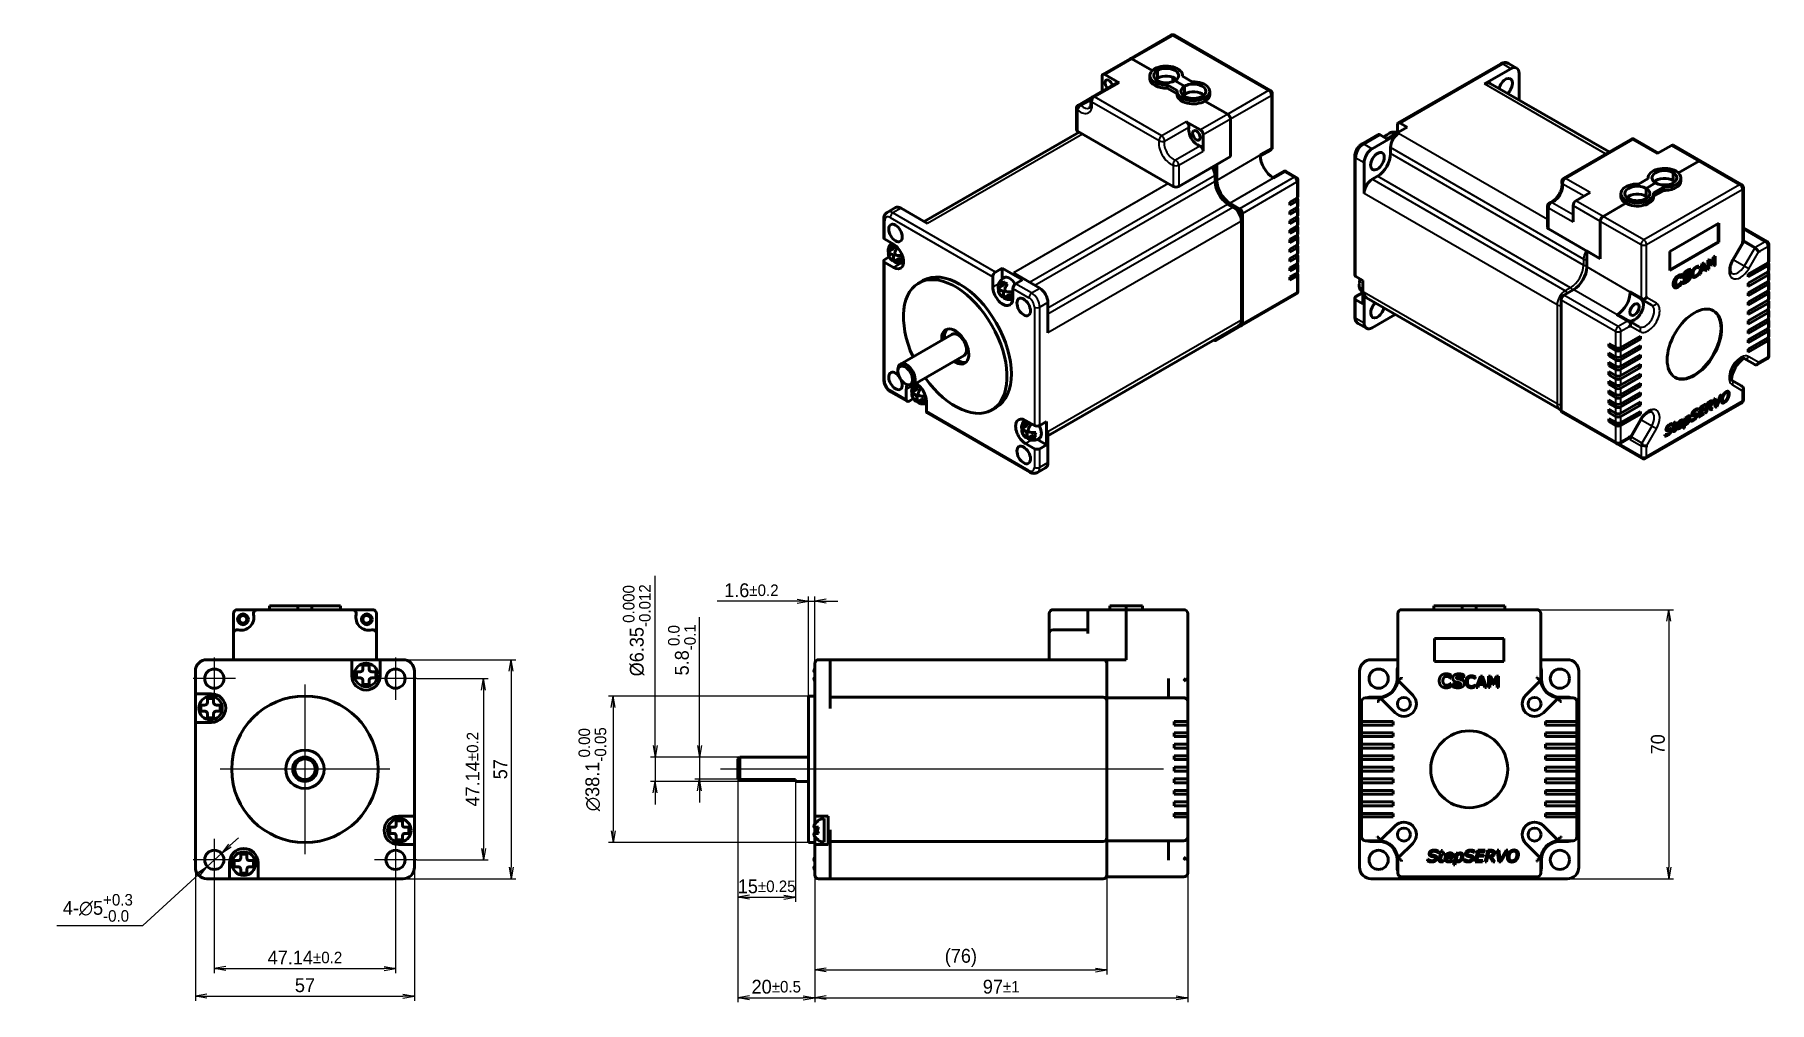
# Model space of a CAD drawing. Header units: millimetres. Extents: x -703 to 635, y -85 to 385.
# Drawn here: x -676.5 to -225.4, y 103.2 to 354.9 of the extents above; entities that cross this region are included whole.
import ezdxf

# ---------------------------------------------------------------- set-up
doc = ezdxf.new("R2010")
doc.units = ezdxf.units.MM
doc.header["$LTSCALE"] = 1.2
for name, color, linetype, lineweight in [('경계(ISO)', 7, 'Continuous', 70), ('외형선(ISO)', 7, 'Continuous', 50), ('좁은 외형선(ISO)', 7, 'Continuous', 35), ('중심 표식(ISO)', 7, 'Continuous', 25), ('중심선(ISO)', 7, 'Continuous', 25)]:
    doc.layers.add(name, color=color, linetype=linetype, lineweight=lineweight)
doc.layers.add('치수(ISO)', color=1, linetype='Continuous', lineweight=25, true_color=0xff0000)
doc.styles.add('레이블 문자 (JIS)', font='')
doc.styles.get('레이블 문자 (JIS)').set_extended_font_data('Gulim')
doc.dimstyles.new('복사 대상기본값 (JIS)', dxfattribs={"dimscale": 1.2, "dimtxt": 3, "dimasz": 2.5, "dimexe": 1, "dimexo": 0, "dimgap": 0.8, "dimtad": 1, "dimdsep": 46, "dimtxsty": '레이블 문자 (JIS)', "dimblk": 'OPEN', "dimcen": 0.09, "dimdle": 10, "dimclrd": 256, "dimclre": 256, "dimclrt": 256, "dimadec": 0, "dimazin": 2, "dimtfac": 0.833333, "dimtmove": 0, "dimatfit": 3, "dimldrblk": 'OPEN', "dimfxl": 1, "dimtolj": 1, "dimtzin": 0, "dimlwd": -1, "dimlwe": -1, "dimarcsym": 0})

msp = doc.modelspace()

# ---------------------------------------------------------------- blocks, each defined once
blk = doc.blocks.new('_Open')
at = {"color": 0, "linetype": 'ByBlock', "lineweight": -2}
for p, q in [((-1, 0.17), (0, 0)), ((-1, -0.17), (0, 0)), ((0, 0), (-1, 0))]:
    blk.add_line(p, q, dxfattribs=at)
blk = doc.blocks.new('*D11')
at = {"layer": 'Defpoints', "color": 0}
for p in [(-627.99, 141.96), (-631.67, 138.58)]:
    blk.add_point(p, dxfattribs=at)
at = {"layer": '치수(ISO)', "color": 0}
for p, q in [((-625.78, 143.99), (-623.57, 146.02)), ((-627.99, 141.96), (-631.67, 138.58)), ((-633.88, 136.55), (-648.46, 123.19)), ((-670.81, 123.19), (-648.46, 123.19))]:
    blk.add_line(p, q, dxfattribs=at)
at = {"layer": '치수(ISO)', "color": 0, "linetype": 'ByBlock', "xscale": 3, "yscale": 3, "zscale": 3}
for p, rotation in [((-627.99, 141.96), 222.5188046083998), ((-631.67, 138.58), 42.51880460839988)]:
    blk.add_blockref('_Open', p, dxfattribs=dict(at, rotation=rotation))
at = {"layer": '치수(ISO)', "color": 0, "insert": (-660.11, 131.39), "char_height": 3.6, "attachment_point": 2, "style": '레이블 문자 (JIS)'}
blk.add_mtext('\\A1;\\fGulim|b0|i0;4-∅5{\\H3.000000;\\S+0.3^ -0.0;}', dxfattribs=at)
blk = doc.blocks.new('*D12')
at = {"layer": 'Defpoints', "color": 0}
for p in [(-493.17, 167.02), (-503.62, 161.22), (-493.67, 161.22)]:
    blk.add_point(p, dxfattribs=at)
at = {"layer": '치수(ISO)', "color": 0}
for p, q in [((-503.62, 170.02), (-503.62, 203.41)), ((-493.17, 167.02), (-504.82, 167.02)), ((-503.62, 167.02), (-503.62, 161.22)), ((-493.67, 161.22), (-504.82, 161.22)), ((-503.62, 158.22), (-503.62, 155.22))]:
    blk.add_line(p, q, dxfattribs=at)
at = {"layer": '치수(ISO)', "color": 0, "linetype": 'ByBlock', "xscale": 3, "yscale": 3, "zscale": 3}
for p, rotation in [((-503.62, 167.02), 270), ((-503.62, 161.22), 90)]:
    blk.add_blockref('_Open', p, dxfattribs=dict(at, rotation=rotation))
at = {"layer": '치수(ISO)', "color": 0, "insert": (-511.82, 194.9), "char_height": 3.6, "attachment_point": 2, "rotation": 90, "style": '레이블 문자 (JIS)'}
blk.add_mtext('\\A1;5.8{\\H3.000000;\\S 0.0^ -0.1;}', dxfattribs=at)
blk = doc.blocks.new('*D13')
at = {"layer": 'Defpoints', "color": 0}
for p in [(-493.17, 167.02), (-515.17, 160.67), (-478.67, 160.67)]:
    blk.add_point(p, dxfattribs=at)
at = {"layer": '치수(ISO)', "color": 0}
for p, q in [((-515.17, 170.02), (-515.17, 214.16)), ((-493.17, 167.02), (-516.37, 167.02)), ((-515.17, 167.02), (-515.17, 160.67)), ((-478.67, 160.67), (-516.37, 160.67)), ((-515.17, 157.67), (-515.17, 154.67))]:
    blk.add_line(p, q, dxfattribs=at)
at = {"layer": '치수(ISO)', "color": 0, "linetype": 'ByBlock', "xscale": 3, "yscale": 3, "zscale": 3}
for p, rotation in [((-515.17, 167.02), 270), ((-515.17, 160.67), 90)]:
    blk.add_blockref('_Open', p, dxfattribs=dict(at, rotation=rotation))
at = {"layer": '치수(ISO)', "color": 0, "insert": (-523.56, 199.98), "char_height": 3.6, "attachment_point": 2, "rotation": 90, "style": '레이블 문자 (JIS)'}
blk.add_mtext('\\A1;\\fGulim|b0|i0;Ø6.35{\\H3.000000;\\S 0.000^ -0.012;}', dxfattribs=at)
blk = doc.blocks.new('*D14')
at = {"layer": 'Defpoints', "color": 0}
for p in [(-475.27, 182.89), (-526.07, 144.79), (-475.27, 144.79)]:
    blk.add_point(p, dxfattribs=at)
at = {"layer": '치수(ISO)', "color": 0}
for p, q in [((-475.27, 182.89), (-527.27, 182.89)), ((-526.07, 179.89), (-526.07, 147.79)), ((-475.27, 144.79), (-527.27, 144.79))]:
    blk.add_line(p, q, dxfattribs=at)
at = {"layer": '치수(ISO)', "color": 0, "linetype": 'ByBlock', "xscale": 3, "yscale": 3, "zscale": 3}
for p, rotation in [((-526.07, 182.89), 90), ((-526.07, 144.79), 270)]:
    blk.add_blockref('_Open', p, dxfattribs=dict(at, rotation=rotation))
at = {"layer": '치수(ISO)', "color": 0, "insert": (-535.11, 163.84), "char_height": 3.6, "attachment_point": 2, "rotation": 90, "style": '레이블 문자 (JIS)'}
blk.add_mtext('\\A1;{\\fAIGDT|b0|i0;\\ln}\\fGulim|b0|i0;38.1{\\H3.000000;\\S 0.00^ -0.05;}', dxfattribs=at)
blk = doc.blocks.new('*D15')
at = {"layer": 'Defpoints', "color": 0}
for p in [(-493.67, 161.22), (-478.67, 160.67), (-478.67, 130.54)]:
    blk.add_point(p, dxfattribs=at)
at = {"layer": '치수(ISO)', "color": 0}
for p, q in [((-493.67, 161.22), (-493.67, 129.34)), ((-478.67, 160.67), (-478.67, 129.34)), ((-490.67, 130.54), (-481.67, 130.54))]:
    blk.add_line(p, q, dxfattribs=at)
at = {"layer": '치수(ISO)', "color": 0, "linetype": 'ByBlock', "xscale": 3, "yscale": 3, "zscale": 3, "rotation": 180}
blk.add_blockref('_Open', (-493.67, 130.54), dxfattribs=at)
at = {"layer": '치수(ISO)', "color": 0, "linetype": 'ByBlock', "xscale": 3, "yscale": 3, "zscale": 3}
blk.add_blockref('_Open', (-478.67, 130.54), dxfattribs=at)
at = {"layer": '치수(ISO)', "color": 0, "insert": (-486.17, 135.2), "char_height": 3.6, "attachment_point": 2, "style": '레이블 문자 (JIS)'}
blk.add_mtext('\\A1;15{\\H3.000000;%%p0.25}', dxfattribs=at)
blk = doc.blocks.new('*D16')
at = {"layer": 'Defpoints', "color": 0}
for p in [(-493.67, 161.22), (-473.67, 136.34), (-473.67, 104.42)]:
    blk.add_point(p, dxfattribs=at)
at = {"layer": '치수(ISO)', "color": 0}
for p, q in [((-493.67, 161.22), (-493.67, 103.22)), ((-473.67, 136.34), (-473.67, 103.22)), ((-490.67, 104.42), (-476.67, 104.42))]:
    blk.add_line(p, q, dxfattribs=at)
at = {"layer": '치수(ISO)', "color": 0, "linetype": 'ByBlock', "xscale": 3, "yscale": 3, "zscale": 3, "rotation": 180}
blk.add_blockref('_Open', (-493.67, 104.42), dxfattribs=at)
at = {"layer": '치수(ISO)', "color": 0, "linetype": 'ByBlock', "xscale": 3, "yscale": 3, "zscale": 3}
blk.add_blockref('_Open', (-473.67, 104.42), dxfattribs=at)
at = {"layer": '치수(ISO)', "color": 0, "insert": (-483.67, 109.08), "char_height": 3.6, "attachment_point": 2, "style": '레이블 문자 (JIS)'}
blk.add_mtext('\\A1;20{\\H3.000000;%%p0.5}', dxfattribs=at)
blk = doc.blocks.new('*D17')
at = {"layer": 'Defpoints', "color": 0}
for p in [(-473.67, 136.34), (-397.67, 136.84), (-397.67, 111.63)]:
    blk.add_point(p, dxfattribs=at)
at = {"layer": '치수(ISO)', "color": 0}
for p, q in [((-473.67, 136.34), (-473.67, 110.43)), ((-397.67, 136.84), (-397.67, 110.43)), ((-470.67, 111.63), (-400.67, 111.63))]:
    blk.add_line(p, q, dxfattribs=at)
at = {"layer": '치수(ISO)', "color": 0, "linetype": 'ByBlock', "xscale": 3, "yscale": 3, "zscale": 3}
for p, rotation in [((-473.67, 111.63), 180), ((-397.67, 111.63), 360)]:
    blk.add_blockref('_Open', p, dxfattribs=dict(at, rotation=rotation))
at = {"layer": '치수(ISO)', "color": 0, "insert": (-435.66, 117.12), "char_height": 3.6, "attachment_point": 2, "style": '레이블 문자 (JIS)'}
blk.add_mtext('\\A1;(76)', dxfattribs=at)
blk = doc.blocks.new('*D18')
at = {"layer": 'Defpoints', "color": 0}
for p in [(-473.67, 136.34), (-376.67, 136.84), (-376.67, 104.43)]:
    blk.add_point(p, dxfattribs=at)
at = {"layer": '치수(ISO)', "color": 0}
for p, q in [((-473.67, 136.34), (-473.67, 103.23)), ((-376.67, 136.84), (-376.67, 103.23)), ((-470.67, 104.43), (-379.67, 104.43))]:
    blk.add_line(p, q, dxfattribs=at)
at = {"layer": '치수(ISO)', "color": 0, "linetype": 'ByBlock', "xscale": 3, "yscale": 3, "zscale": 3}
for p, rotation in [((-473.67, 104.43), 180), ((-376.67, 104.43), 360)]:
    blk.add_blockref('_Open', p, dxfattribs=dict(at, rotation=rotation))
at = {"layer": '치수(ISO)', "color": 0, "insert": (-425.16, 109.09), "char_height": 3.6, "attachment_point": 2, "style": '레이블 문자 (JIS)'}
blk.add_mtext('\\A1;97{\\H3.000000;%%p1}', dxfattribs=at)
blk = doc.blocks.new('*D19')
at = {"layer": 'Defpoints', "color": 0}
for p in [(-473.67, 207.53), (-473.67, 189.34), (-475.27, 182.89)]:
    blk.add_point(p, dxfattribs=at)
at = {"layer": '치수(ISO)', "color": 0}
for p, q in [((-478.27, 207.53), (-499.02, 207.53)), ((-475.27, 182.89), (-475.27, 208.73)), ((-475.27, 207.53), (-473.67, 207.53)), ((-473.67, 189.34), (-473.67, 208.73)), ((-470.67, 207.53), (-467.67, 207.53))]:
    blk.add_line(p, q, dxfattribs=at)
at = {"layer": '치수(ISO)', "color": 0, "linetype": 'ByBlock', "xscale": 3, "yscale": 3, "zscale": 3}
blk.add_blockref('_Open', (-475.27, 207.53), dxfattribs=at)
at = {"layer": '치수(ISO)', "color": 0, "linetype": 'ByBlock', "xscale": 3, "yscale": 3, "zscale": 3, "rotation": 180}
blk.add_blockref('_Open', (-473.67, 207.53), dxfattribs=at)
at = {"layer": '치수(ISO)', "color": 0, "insert": (-490.15, 212.2), "char_height": 3.6, "attachment_point": 2, "style": '레이블 문자 (JIS)'}
blk.add_mtext('\\A1;1.6{\\H3.000000;%%p0.2}', dxfattribs=at)
blk = doc.blocks.new('*D20')
at = {"layer": 'Defpoints', "color": 0}
for p in [(-285.84, 205.34), (-277.94, 135.34), (-251.54, 135.34)]:
    blk.add_point(p, dxfattribs=at)
at = {"layer": '치수(ISO)', "color": 0}
for p, q in [((-285.84, 205.34), (-250.34, 205.34)), ((-251.54, 202.34), (-251.54, 138.34)), ((-277.94, 135.34), (-250.34, 135.34))]:
    blk.add_line(p, q, dxfattribs=at)
at = {"layer": '치수(ISO)', "color": 0, "linetype": 'ByBlock', "xscale": 3, "yscale": 3, "zscale": 3}
for p, rotation in [((-251.54, 205.34), 90), ((-251.54, 135.34), 270)]:
    blk.add_blockref('_Open', p, dxfattribs=dict(at, rotation=rotation))
at = {"layer": '치수(ISO)', "color": 0, "insert": (-256.2, 170.34), "char_height": 3.6, "attachment_point": 2, "rotation": 90, "style": '레이블 문자 (JIS)'}
blk.add_mtext('\\A1;70', dxfattribs=at)
blk = doc.blocks.new('*D21')
at = {"layer": 'Defpoints', "color": 0}
for p in [(-634.76, 138.34), (-577.76, 138.34), (-577.76, 104.81)]:
    blk.add_point(p, dxfattribs=at)
at = {"layer": '치수(ISO)', "color": 0}
for p, q in [((-634.76, 138.34), (-634.76, 103.61)), ((-577.76, 138.34), (-577.76, 103.61)), ((-631.76, 104.81), (-580.76, 104.81))]:
    blk.add_line(p, q, dxfattribs=at)
at = {"layer": '치수(ISO)', "color": 0, "linetype": 'ByBlock', "xscale": 3, "yscale": 3, "zscale": 3, "rotation": 180}
blk.add_blockref('_Open', (-634.76, 104.81), dxfattribs=at)
at = {"layer": '치수(ISO)', "color": 0, "linetype": 'ByBlock', "xscale": 3, "yscale": 3, "zscale": 3}
blk.add_blockref('_Open', (-577.76, 104.81), dxfattribs=at)
at = {"layer": '치수(ISO)', "color": 0, "insert": (-606.25, 109.47), "char_height": 3.6, "attachment_point": 2, "style": '레이블 문자 (JIS)'}
blk.add_mtext('\\A1;57', dxfattribs=at)
blk = doc.blocks.new('*D22')
at = {"layer": 'Defpoints', "color": 0}
for p in [(-629.83, 134.77), (-582.69, 134.77), (-582.69, 112.01)]:
    blk.add_point(p, dxfattribs=at)
at = {"layer": '치수(ISO)', "color": 0}
for p, q in [((-629.83, 134.77), (-629.83, 110.81)), ((-582.69, 134.77), (-582.69, 110.81)), ((-626.83, 112.01), (-585.69, 112.01))]:
    blk.add_line(p, q, dxfattribs=at)
at = {"layer": '치수(ISO)', "color": 0, "linetype": 'ByBlock', "xscale": 3, "yscale": 3, "zscale": 3, "rotation": 180}
blk.add_blockref('_Open', (-629.83, 112.01), dxfattribs=at)
at = {"layer": '치수(ISO)', "color": 0, "linetype": 'ByBlock', "xscale": 3, "yscale": 3, "zscale": 3}
blk.add_blockref('_Open', (-582.69, 112.01), dxfattribs=at)
at = {"layer": '치수(ISO)', "color": 0, "insert": (-606.25, 116.68), "char_height": 3.6, "attachment_point": 2, "style": '레이블 문자 (JIS)'}
blk.add_mtext('\\A1;47.14{\\H3.000000;%%p0.2}', dxfattribs=at)
blk = doc.blocks.new('*D23')
at = {"layer": 'Defpoints', "color": 0}
for p in [(-577.19, 187.41), (-577.19, 140.27), (-559.8, 140.27)]:
    blk.add_point(p, dxfattribs=at)
at = {"layer": '치수(ISO)', "color": 0}
for p, q in [((-577.19, 187.41), (-558.6, 187.41)), ((-559.8, 184.41), (-559.8, 143.27)), ((-577.19, 140.27), (-558.6, 140.27))]:
    blk.add_line(p, q, dxfattribs=at)
at = {"layer": '치수(ISO)', "color": 0, "linetype": 'ByBlock', "xscale": 3, "yscale": 3, "zscale": 3}
for p, rotation in [((-559.8, 187.41), 90), ((-559.8, 140.27), 270)]:
    blk.add_blockref('_Open', p, dxfattribs=dict(at, rotation=rotation))
at = {"layer": '치수(ISO)', "color": 0, "insert": (-564.46, 163.85), "char_height": 3.6, "attachment_point": 2, "rotation": 90, "style": '레이블 문자 (JIS)'}
blk.add_mtext('\\A1;47.14{\\H3.000000;%%p0.2}', dxfattribs=at)
blk = doc.blocks.new('*D24')
at = {"layer": 'Defpoints', "color": 0}
for p in [(-580.76, 192.34), (-580.76, 135.34), (-552.6, 135.34)]:
    blk.add_point(p, dxfattribs=at)
at = {"layer": '치수(ISO)', "color": 0}
for p, q in [((-580.76, 192.34), (-551.4, 192.34)), ((-552.6, 189.34), (-552.6, 138.34)), ((-580.76, 135.34), (-551.4, 135.34))]:
    blk.add_line(p, q, dxfattribs=at)
at = {"layer": '치수(ISO)', "color": 0, "linetype": 'ByBlock', "xscale": 3, "yscale": 3, "zscale": 3}
for p, rotation in [((-552.6, 192.34), 90), ((-552.6, 135.34), 270)]:
    blk.add_blockref('_Open', p, dxfattribs=dict(at, rotation=rotation))
at = {"layer": '치수(ISO)', "color": 0, "insert": (-557.25, 163.85), "char_height": 3.6, "attachment_point": 2, "rotation": 90, "style": '레이블 문자 (JIS)'}
blk.add_mtext('\\A1;57', dxfattribs=at)
blk = doc.blocks.new('경계 Default Border')
at = {"layer": '경계(ISO)'}
for p, q in [((70, 287), (70, 290.4)), ((140, 287), (140, 290.4)), ((280, 287), (280, 290.4)), ((350, 287), (350, 290.4)), ((10, 222.75), (6.6, 222.75)), ((410, 222.75), (413.4, 222.75)), ((10, 74.25), (6.6, 74.25)), ((410, 74.25), (413.4, 74.25)), ((70, 10), (70, 6.6)), ((140, 10), (140, 6.6)), ((280, 10), (280, 6.6)), ((350, 10), (350, 6.6))]:
    blk.add_line(p, q, dxfattribs=at)
at = {"layer": '경계(ISO)', "flags": 128}
for points in [[(210, 297), (210, 287), (207.11, 292), (212.89, 292), (210, 287)], [(10, 10), (10, 287), (410, 287), (410, 10), (10, 10)], [(0, 148.5), (10, 148.5), (5, 151.39), (5, 145.61), (10, 148.5)], [(420, 148.5), (410, 148.5), (415, 151.39), (415, 145.61), (410, 148.5)], [(210, 0), (210, 10), (207.11, 5), (212.89, 5), (210, 10)]]:
    blk.add_lwpolyline(points, dxfattribs=at)
at = {"layer": '경계(ISO)', "char_height": 3, "attachment_point": 7, "style": '레이블 문자 (JIS)'}
for s, insert in [('1', (34.54, 287.33)), ('2', (104.15, 287.4)), ('3', (174.15, 287.33)), ('4', (244.04, 287.33)), ('5', (314.13, 287.33)), ('6', (384.15, 287.33)), ('A', (6.91, 258.29)), ('A', (410.71, 258.29)), ('B', (7.21, 184.12)), ('B', (411.01, 184.12)), ('C', (6.97, 109.8)), ('C', (410.77, 109.8)), ('D', (7.12, 35.62)), ('D', (410.92, 35.62)), ('1', (34.54, 6.53)), ('2', (104.15, 6.6)), ('3', (174.15, 6.53)), ('4', (244.04, 6.53)), ('5', (314.13, 6.53)), ('6', (384.15, 6.53))]:
    blk.add_mtext(s, dxfattribs=dict(at, insert=insert))

# ---------------------------------------------------------------- dimensions: what is measured, and where the dimension line sits
at = {"layer": '치수(ISO)', "color": 0}
for base, p1, p2, angle, text, override, picture, middle in [((-515.17, 160.666), (-493.175, 167.016), (-478.675, 160.666), 90, '\\fGulim|b0|i0;Ø<>', {"dimgap": 0.8, "dimdec": 2, "dimclrd": 0, "dimclre": 0, "dimclrt": 0, "dimtol": 1, "dimlim": 0, "dimtp": 0, "dimtm": 0.012, "dimtdec": 3, "dimtofl": 1, "dimatfit": 1}, '*D13', (-515.17, 199.978)), ((-526.074, 144.791), (-475.275, 182.891), (-475.275, 144.791), 90, '{\\fAIGDT|b0|i0;\\ln}\\fGulim|b0|i0;<>', {"dimgap": 0.8, "dimdec": 2, "dimclrd": 0, "dimclre": 0, "dimclrt": 0, "dimtol": 1, "dimlim": 0, "dimtp": 0, "dimtm": 0.05, "dimtdec": 2, "dimtofl": 0, "dimatfit": 1}, '*D14', (-526.074, 163.841)), ((-397.675, 111.63), (-473.675, 136.341), (-397.675, 136.841), 180, '(<>)', {"dimgap": 0.8, "dimdec": 2, "dimclrd": 0, "dimclre": 0, "dimclrt": 0, "dimtol": 0, "dimlim": 0, "dimtp": 0, "dimtm": 0, "dimtdec": 0, "dimtofl": 0, "dimatfit": 1}, '*D17', (-435.66, 111.63))]:
    dim = msp.add_linear_dim(base=base, p1=p1, p2=p2, angle=angle, text=text, dimstyle='복사 대상기본값 (JIS)', override=override, dxfattribs=at)
    dim.commit()
    dim.dimension.update_dxf_attribs({"geometry": picture, "text_midpoint": middle, "dimtype": 160})
for base, p1, p2, angle, override, picture, middle in [((-473.675, 207.535), (-475.275, 182.891), (-473.675, 189.341), 180, {"dimgap": 0.8, "dimdec": 2, "dimclrd": 0, "dimclre": 0, "dimclrt": 0, "dimtol": 1, "dimlim": 0, "dimtp": 0.2, "dimtm": 0.2, "dimtdec": 1, "dimtofl": 1, "dimatfit": 1}, '*D19', (-490.146, 207.535)), ((-503.619, 161.216), (-493.175, 167.016), (-493.675, 161.216), 90, {"dimgap": 0.8, "dimdec": 2, "dimclrd": 0, "dimclre": 0, "dimclrt": 0, "dimtol": 1, "dimlim": 0, "dimtp": 0, "dimtm": 0.1, "dimtdec": 1, "dimtofl": 1, "dimatfit": 1}, '*D12', (-503.619, 194.896)), ((-251.544, 135.341), (-285.844, 205.341), (-277.944, 135.341), 90, {"dimgap": 0.8, "dimdec": 2, "dimclrd": 0, "dimclre": 0, "dimclrt": 0, "dimtol": 0, "dimlim": 0, "dimtp": 0, "dimtm": 0, "dimtdec": 2, "dimtofl": 0, "dimatfit": 1}, '*D20', (-251.544, 170.341)), ((-552.6, 135.341), (-580.761, 192.341), (-580.761, 135.341), 90, {"dimgap": 0.8, "dimdec": 2, "dimclrd": 0, "dimclre": 0, "dimclrt": 0, "dimtol": 0, "dimlim": 0, "dimtp": 0, "dimtm": 0, "dimtdec": 2, "dimtofl": 0, "dimatfit": 1}, '*D24', (-552.6, 163.853)), ((-559.8, 140.271), (-577.191, 187.411), (-577.191, 140.271), 90, {"dimgap": 0.8, "dimdec": 2, "dimclrd": 0, "dimclre": 0, "dimclrt": 0, "dimtol": 1, "dimlim": 0, "dimtp": 0.2, "dimtm": 0.2, "dimtdec": 1, "dimtofl": 0, "dimatfit": 1}, '*D23', (-559.8, 163.853)), ((-478.675, 130.541), (-493.675, 161.216), (-478.675, 160.666), 180, {"dimgap": 0.8, "dimdec": 2, "dimclrd": 0, "dimclre": 0, "dimclrt": 0, "dimtol": 1, "dimlim": 0, "dimtp": 0.25, "dimtm": 0.25, "dimtdec": 2, "dimtofl": 0, "dimatfit": 1}, '*D15', (-486.175, 130.541)), ((-473.675, 104.425), (-493.675, 161.216), (-473.675, 136.341), 180, {"dimgap": 0.8, "dimdec": 2, "dimclrd": 0, "dimclre": 0, "dimclrt": 0, "dimtol": 1, "dimlim": 0, "dimtp": 0.5, "dimtm": 0.5, "dimtdec": 1, "dimtofl": 0, "dimatfit": 1}, '*D16', (-483.675, 104.425)), ((-577.761, 104.815), (-634.761, 138.341), (-577.761, 138.341), 180, {"dimgap": 0.8, "dimdec": 2, "dimclrd": 0, "dimclre": 0, "dimclrt": 0, "dimtol": 0, "dimlim": 0, "dimtp": 0, "dimtm": 0, "dimtdec": 2, "dimtofl": 0, "dimatfit": 1}, '*D21', (-606.249, 104.815)), ((-376.675, 104.43), (-473.675, 136.341), (-376.675, 136.841), 180, {"dimgap": 0.8, "dimdec": 2, "dimclrd": 0, "dimclre": 0, "dimclrt": 0, "dimtol": 1, "dimlim": 0, "dimtp": 1, "dimtm": 1, "dimtdec": 0, "dimtofl": 0, "dimatfit": 1}, '*D18', (-425.161, 104.43)), ((-582.691, 112.015), (-629.831, 134.771), (-582.691, 134.771), 180, {"dimgap": 0.8, "dimdec": 2, "dimclrd": 0, "dimclre": 0, "dimclrt": 0, "dimtol": 1, "dimlim": 0, "dimtp": 0.2, "dimtm": 0.2, "dimtdec": 1, "dimtofl": 0, "dimatfit": 1}, '*D22', (-606.249, 112.015))]:
    dim = msp.add_linear_dim(base=base, p1=p1, p2=p2, angle=angle, dimstyle='복사 대상기본값 (JIS)', override=override, dxfattribs=at)
    dim.commit()
    dim.dimension.update_dxf_attribs({"geometry": picture, "text_midpoint": middle, "dimtype": 160})
dim = msp.add_diameter_dim_2p(p1=(-627.989, 141.961), p2=(-631.674, 138.582), text='\\fGulim|b0|i0;4-<>', dimstyle='복사 대상기본값 (JIS)', override={"dimgap": 0.8, "dimtih": 1, "dimtoh": 1, "dimdec": 2, "dimlfac": 1, "dimclrd": 0, "dimclrt": 0, "dimtol": 1, "dimlim": 0, "dimtp": 0.3, "dimtm": 1e-09, "dimtdec": 1, "dimatfit": 2}, dxfattribs=at)
dim.commit()
dim.dimension.update_dxf_attribs({"geometry": '*D11', "text_midpoint": (-660.114, 123.19), "dimtype": 163})

# ---------------------------------------------------------------- linework, layer by layer
at = {"layer": '외형선(ISO)', "color": 0}
for p, q in [((-381.058, 354.761), (-391.664, 348.637)), ((-355.167, 340.391), (-380.058, 354.761)), ((-391.664, 348.637), (-398.735, 344.555)), ((-391.164, 348.588), (-385.883, 345.538)), ((-391.164, 348.588), (-385.883, 345.538)), ((-291.118, 346.2), (-293.24, 347.424)), ((-398.942, 344.097), (-398.942, 340.162)), ((-394.535, 342.369), (-398.235, 344.505)), ((-386.505, 343.444), (-386.505, 344.26)), ((-384.553, 345.587), (-385.26, 345.995)), ((-385.26, 345.995), (-384.553, 345.587)), ((-384.553, 345.587), (-384.553, 343.546)), ((-384.553, 345.587), (-384.553, 343.546)), ((-380.558, 343.819), (-380.558, 342.66)), ((-379.957, 342.933), (-377.482, 341.505)), ((-379.957, 342.933), (-377.482, 341.505)), ((-378.014, 344.098), (-375.464, 342.626)), ((-378.005, 344.093), (-378.005, 344.26)), ((-321.897, 331.934), (-295.24, 347.325)), ((-299.498, 342.079), (-292.618, 346.051)), ((-290.497, 344.826), (-290.497, 337.896)), ((-405.099, 336.607), (-401.399, 338.744)), ((-395.035, 342.418), (-401.399, 338.744)), ((-381.974, 341.812), (-379.424, 340.34)), ((-381.974, 340.995), (-381.974, 341.812)), ((-379.434, 339.529), (-381.974, 340.995)), ((-379.434, 340.178), (-379.434, 339.361)), ((-377.482, 341.505), (-377.482, 339.463)), ((-377.482, 341.505), (-377.482, 339.463)), ((-372.885, 338.851), (-372.178, 338.443)), ((-372.885, 338.851), (-372.178, 338.443)), ((-372.178, 337.626), (-372.178, 338.443)), ((-372.178, 338.443), (-372.178, 337.626)), ((-370.934, 339.361), (-370.934, 340.178)), ((-354.667, 325.562), (-354.667, 339.525)), ((-267.093, 324.384), (-297.998, 342.227)), ((-405.599, 335.741), (-405.599, 330.216)), ((-372.178, 337.626), (-366.274, 334.217)), ((-372.178, 337.626), (-366.274, 334.217)), ((-404.891, 329.568), (-445.196, 306.298)), ((-380.416, 315.438), (-405.306, 329.808)), ((-373.345, 330.135), (-377.046, 332.271)), ((-365.567, 332.993), (-365.567, 323.195)), ((-365.567, 332.993), (-365.567, 323.195)), ((-319.63, 330.864), (-324.862, 327.843)), ((-322.105, 331.477), (-322.105, 329.466)), ((-321.397, 331.885), (-319.63, 330.864)), ((-372.638, 324.637), (-372.638, 328.91)), ((-357.786, 323.356), (-355.167, 324.868)), ((-354.96, 325.326), (-354.827, 325.249)), ((-331.302, 326.505), (-327.13, 328.913)), ((-328.681, 325.23), (-321.801, 329.203)), ((-324.862, 327.843), (-326.63, 328.864)), ((-323.922, 325.528), (-323.922, 323.953)), ((-278.882, 317.578), (-261.393, 327.675)), ((-254.236, 324.12), (-260.393, 327.675)), ((-254.529, 323.951), (-250.828, 326.088)), ((-243.257, 322.055), (-250.328, 326.137)), ((-365.567, 323.195), (-379.002, 315.438)), ((-369.102, 321.153), (-365.567, 323.195)), ((-369.102, 316.989), (-369.102, 321.153)), ((-357.789, 323.693), (-357.789, 323.521)), ((-333.216, 323.189), (-333.216, 292.407)), ((-330.802, 313.612), (-330.802, 321.556)), ((-243.757, 322.005), (-249.039, 318.956)), ((-243.757, 322.005), (-249.039, 318.956)), ((-232.651, 315.931), (-243.257, 322.055)), ((-369.396, 318.634), (-369.396, 317.059)), ((-351.917, 319.239), (-354.536, 317.727)), ((-354.395, 317.642), (-354.246, 317.557)), ((-351.417, 319.343), (-351.417, 319.189)), ((-351.417, 319.343), (-351.417, 319.343)), ((-348.521, 317.855), (-351.066, 319.325)), ((-348.021, 312.743), (-348.021, 316.989)), ((-327.316, 318.074), (-328.681, 317.286)), ((-256.907, 317.516), (-259.457, 316.044)), ((-254.965, 316.351), (-257.44, 314.922)), ((-254.965, 316.351), (-257.44, 314.922)), ((-256.917, 317.51), (-256.917, 317.678)), ((-250.369, 319.005), (-249.661, 319.413)), ((-249.661, 319.413), (-250.369, 319.005)), ((-250.369, 319.005), (-250.369, 316.963)), ((-250.369, 319.005), (-250.369, 316.963)), ((-250.121, 316.511), (-250.121, 316.803)), ((-248.417, 316.861), (-248.417, 317.678)), ((-350.081, 311.315), (-348.314, 312.335)), ((-348.314, 311.6), (-350.081, 310.58)), ((-350.081, 310.58), (-350.081, 311.315)), ((-348.021, 312.009), (-348.021, 310.376)), ((-275.718, 311.717), (-272.018, 313.854)), ((-263.988, 313.595), (-263.988, 312.779)), ((-262.036, 312.269), (-262.743, 311.86)), ((-262.036, 312.269), (-262.743, 311.86)), ((-262.743, 311.044), (-262.743, 311.86)), ((-262.743, 311.86), (-262.743, 311.044)), ((-257.44, 314.922), (-257.44, 312.881)), ((-257.44, 314.922), (-257.44, 312.881)), ((-252.948, 315.229), (-255.497, 313.758)), ((-252.948, 314.413), (-255.488, 312.946)), ((-255.488, 312.779), (-255.488, 313.595)), ((-252.948, 315.229), (-252.948, 314.413)), ((-232.151, 301.103), (-232.151, 315.065)), ((-455.733, 306.905), (-455.733, 302.088)), ((-452.698, 309.912), (-454.819, 308.687)), ((-444.317, 305.791), (-451.198, 309.763)), ((-365.795, 310.821), (-364.431, 310.033)), ((-363.163, 309.641), (-365.708, 311.11)), ((-362.456, 279.675), (-362.456, 308.416)), ((-348.314, 309.967), (-350.081, 308.947)), ((-348.314, 309.151), (-350.081, 308.13)), ((-350.081, 308.13), (-350.081, 308.947)), ((-348.314, 307.518), (-350.081, 306.497)), ((-348.021, 309.559), (-348.021, 307.926)), ((-348.021, 307.11), (-348.021, 305.477)), ((-283.082, 304.777), (-283.082, 310.302)), ((-276.425, 306.22), (-276.425, 310.493)), ((-262.743, 311.044), (-268.647, 307.635)), ((-262.743, 311.044), (-268.647, 307.635)), ((-362.516, 306.718), (-362.516, 280.965)), ((-348.314, 306.701), (-350.081, 305.681)), ((-350.081, 305.681), (-350.081, 306.497)), ((-348.314, 305.068), (-350.081, 304.048)), ((-348.314, 304.252), (-350.081, 303.231)), ((-350.081, 303.231), (-350.081, 304.048)), ((-348.314, 302.619), (-350.081, 301.598)), ((-348.021, 304.66), (-348.021, 303.027)), ((-269.354, 296.612), (-282.789, 304.369)), ((-269.354, 306.41), (-269.354, 296.612)), ((-269.354, 306.41), (-269.354, 296.612)), ((-251.252, 298.49), (-238.525, 305.839)), ((-238.666, 305.757), (-238.666, 301.021)), ((-238.525, 305.839), (-238.525, 300.94)), ((-226.004, 301.071), (-232.151, 304.62)), ((-453.177, 300.373), (-455.44, 301.68)), ((-454.453, 298.208), (-454.38, 298.251)), ((-454.38, 298.62), (-454.38, 298.251)), ((-454.38, 298.251), (-453.672, 297.842)), ((-454.205, 298.604), (-453.322, 299.114)), ((-453.177, 300.1), (-453.177, 299.435)), ((-348.314, 301.802), (-350.081, 300.782)), ((-350.081, 300.782), (-350.081, 301.598)), ((-348.314, 300.169), (-350.081, 299.149)), ((-348.314, 299.353), (-350.081, 298.332)), ((-350.081, 298.332), (-350.081, 299.149)), ((-348.021, 302.211), (-348.021, 300.578)), ((-348.021, 299.761), (-348.021, 298.128)), ((-272.89, 298.653), (-269.354, 296.612)), ((-272.89, 294.489), (-272.89, 298.653)), ((-238.666, 301.021), (-251.252, 293.755)), ((-238.525, 300.94), (-251.252, 293.591)), ((-251.252, 293.591), (-251.252, 298.49)), ((-238.525, 300.94), (-238.666, 301.021)), ((-234.834, 296.359), (-232.165, 300.982)), ((-232.019, 301.107), (-234.778, 296.327)), ((-232.443, 301.155), (-232.425, 301.188)), ((-232.425, 301.188), (-232.425, 301.188)), ((-232.019, 301.107), (-229.191, 299.474)), ((-227.925, 298.59), (-227.943, 298.557)), ((-227.925, 298.59), (-227.925, 298.59)), ((-225.504, 300.205), (-225.504, 295.959)), ((-455.733, 296.046), (-455.733, 265.264)), ((-455.44, 296.454), (-454.312, 297.106)), ((-455.44, 295.638), (-453.177, 294.331)), ((-453.25, 296.126), (-453.177, 296.169)), ((-453.177, 296.985), (-453.177, 296.169)), ((-453.177, 296.169), (-452.858, 295.984)), ((-452.784, 296.143), (-451.901, 296.652)), ((-451.551, 296.618), (-450.975, 296.285)), ((-426.661, 293.148), (-424.893, 294.168)), ((-424.893, 294.168), (-419.661, 291.147)), ((-424.893, 294.168), (-424.893, 291.403)), ((-348.314, 297.72), (-350.081, 296.699)), ((-348.314, 296.903), (-350.081, 295.883)), ((-350.081, 295.883), (-350.081, 296.699)), ((-348.314, 295.27), (-350.081, 294.25)), ((-348.314, 294.454), (-350.081, 293.433)), ((-350.081, 293.433), (-350.081, 294.25)), ((-348.021, 297.312), (-348.021, 295.679)), ((-348.021, 294.862), (-348.021, 293.229)), ((-246.056, 293.303), (-246.124, 293.264)), ((-245.983, 293.182), (-246.124, 293.264)), ((-246.056, 293.856), (-246.056, 293.303)), ((-245.914, 293.222), (-246.056, 293.303)), ((-245.914, 293.88), (-245.914, 293.222)), ((-243.912, 294.373), (-243.932, 294.361)), ((-243.791, 294.279), (-243.932, 294.361)), ((-243.912, 294.671), (-243.912, 294.373)), ((-243.77, 294.291), (-243.912, 294.373)), ((-243.77, 294.291), (-243.791, 294.279)), ((-243.77, 294.677), (-243.77, 294.291)), ((-243.619, 292.487), (-242.847, 295.382)), ((-243.269, 293.532), (-243.475, 292.733)), ((-243.128, 293.451), (-243.334, 292.652)), ((-242.346, 294.065), (-243.269, 293.532)), ((-243.128, 293.451), (-243.269, 293.532)), ((-242.807, 295.285), (-243.181, 293.865)), ((-243.039, 293.784), (-243.181, 293.865)), ((-242.205, 293.983), (-243.128, 293.451)), ((-242.665, 295.203), (-243.039, 293.784)), ((-243.039, 293.784), (-242.293, 294.214)), ((-242.847, 295.382), (-242.47, 295.6)), ((-242.665, 295.203), (-242.807, 295.285)), ((-242.293, 294.214), (-242.665, 295.203)), ((-242.56, 295.548), (-241.839, 293.678)), ((-242.47, 295.6), (-241.697, 293.597)), ((-242.205, 293.983), (-242.346, 294.065)), ((-241.997, 293.424), (-242.205, 293.983)), ((-241.839, 293.678), (-242.047, 293.558)), ((-241.697, 293.597), (-241.997, 293.424)), ((-241.697, 293.597), (-241.839, 293.678)), ((-241.375, 296.232), (-240.991, 296.454)), ((-241.375, 293.783), (-241.375, 296.232)), ((-241.253, 294.016), (-241.375, 293.946)), ((-241.112, 293.934), (-241.375, 293.783)), ((-241.112, 296.044), (-241.253, 296.126)), ((-241.253, 296.126), (-241.253, 294.016)), ((-241.112, 293.934), (-241.253, 294.016)), ((-240.527, 294.946), (-241.112, 296.044)), ((-241.112, 296.044), (-241.112, 293.934)), ((-241.065, 296.411), (-240.568, 295.498)), ((-240.991, 296.454), (-240.426, 295.416)), ((-240.5, 295.125), (-240.593, 295.071)), ((-240.426, 295.416), (-240.568, 295.498)), ((-240.359, 295.043), (-240.527, 294.946)), ((-239.911, 296.901), (-240.5, 295.125)), ((-240.359, 295.043), (-240.5, 295.125)), ((-240.426, 295.416), (-239.879, 297.096)), ((-239.77, 296.819), (-240.359, 295.043)), ((-239.77, 296.819), (-239.911, 296.901)), ((-239.879, 297.096), (-239.488, 297.322)), ((-239.77, 294.709), (-239.77, 296.819)), ((-239.629, 294.954), (-239.77, 294.873)), ((-239.488, 294.872), (-239.77, 294.709)), ((-239.629, 297.24), (-239.629, 294.954)), ((-239.488, 294.872), (-239.629, 294.954)), ((-239.488, 297.322), (-239.488, 294.872)), ((-230.888, 292.611), (-225.797, 295.551)), ((-230.888, 291.877), (-225.797, 294.816)), ((-225.504, 295.224), (-225.504, 293.591)), ((-445.52, 290.948), (-446.651, 290.294)), ((-427.368, 291.923), (-427.368, 289.31)), ((-425.85, 288.758), (-425.777, 288.8)), ((-425.777, 289.169), (-425.777, 288.8)), ((-425.777, 288.8), (-425.07, 288.391)), ((-424.72, 289.663), (-425.603, 289.153)), ((-424.575, 290.649), (-424.575, 289.984)), ((-422.135, 286.289), (-422.135, 288.902)), ((-415.135, 288.943), (-422.015, 292.915)), ((-419.661, 291.147), (-421.428, 290.126)), ((-348.314, 292.821), (-350.081, 291.8)), ((-348.314, 292.086), (-350.081, 291.065)), ((-350.081, 291.065), (-350.081, 291.8)), ((-348.021, 288.249), (-348.021, 292.494)), ((-332.923, 291.999), (-331.156, 290.978)), ((-331.156, 290.978), (-331.156, 284.936)), ((-249.53, 289.789), (-249.671, 289.87)), ((-248.621, 289.625), (-248.763, 289.706)), ((-248.615, 291.819), (-248.757, 291.9)), ((-248.407, 291.869), (-248.48, 291.827)), ((-248.339, 291.745), (-248.48, 291.827)), ((-248.407, 292.472), (-248.407, 291.869)), ((-248.266, 291.787), (-248.407, 291.869)), ((-248.407, 290.522), (-248.407, 290.075)), ((-248.266, 289.993), (-248.407, 290.075)), ((-248.266, 291.787), (-248.339, 291.745)), ((-248.333, 290.638), (-248.266, 290.677)), ((-248.266, 292.48), (-248.266, 291.787)), ((-248.266, 290.677), (-248.266, 289.993)), ((-247.931, 290.852), (-247.86, 290.892)), ((-247.931, 290.168), (-247.931, 290.852)), ((-247.21, 292.367), (-247.351, 292.449)), ((-247.102, 292.8), (-247.244, 292.881)), ((-246.526, 291.722), (-246.668, 291.804)), ((-245.914, 293.222), (-245.983, 293.182)), ((-245.008, 292.147), (-245.15, 292.228)), ((-243.912, 292.768), (-243.912, 292.659)), ((-243.77, 292.578), (-243.912, 292.659)), ((-243.791, 292.948), (-243.77, 292.96)), ((-243.77, 292.96), (-243.77, 292.578)), ((-243.334, 292.652), (-243.619, 292.487)), ((-243.475, 292.733), (-243.568, 292.68)), ((-243.334, 292.652), (-243.475, 292.733)), ((-230.888, 290.244), (-225.797, 293.183)), ((-230.888, 291.877), (-230.888, 292.611)), ((-230.888, 289.427), (-225.797, 292.366)), ((-230.888, 287.794), (-225.797, 290.733)), ((-230.888, 289.427), (-230.888, 290.244)), ((-230.888, 286.978), (-225.797, 289.917)), ((-225.504, 292.775), (-225.504, 291.142)), ((-225.504, 290.325), (-225.504, 288.692)), ((-424.648, 286.675), (-424.575, 286.718)), ((-424.575, 287.534), (-424.575, 286.718)), ((-424.575, 286.718), (-424.255, 286.533)), ((-424.182, 286.692), (-423.299, 287.201)), ((-422.949, 287.167), (-422.373, 286.834)), ((-413.014, 277.324), (-413.014, 285.268)), ((-348.521, 287.382), (-362.663, 279.218)), ((-333.216, 286.365), (-333.216, 281.548)), ((-331.182, 287.779), (-332.923, 286.773)), ((-331.156, 284.936), (-332.923, 285.957)), ((-330.802, 279.915), (-330.802, 287.859)), ((-330.181, 286.486), (-279.976, 257.5)), ((-279.537, 257.175), (-279.537, 285.916)), ((-278.83, 287.141), (-276.284, 288.611)), ((-261.576, 288.129), (-261.576, 287.957)), ((-261.369, 287.671), (-258.541, 286.038)), ((-258.541, 286.038), (-255.991, 284.567)), ((-257.352, 286.796), (-257.353, 286.796)), ((-257.334, 286.785), (-257.352, 286.796)), ((-230.888, 285.345), (-225.797, 288.284)), ((-230.888, 286.978), (-230.888, 287.794)), ((-230.888, 284.528), (-225.797, 287.467)), ((-230.888, 282.895), (-225.797, 285.834)), ((-230.888, 284.528), (-230.888, 285.345)), ((-230.888, 282.079), (-225.797, 285.018)), ((-225.504, 287.876), (-225.504, 286.243)), ((-225.504, 285.426), (-225.504, 283.793)), ((-330.181, 278.542), (-332.302, 279.766)), ((-322.679, 282.155), (-328.681, 278.69)), ((-264.97, 282.079), (-265.119, 281.993)), ((-261.791, 280.409), (-264.619, 282.042)), ((-261.993, 280.341), (-261.993, 280.341)), ((-259.241, 278.937), (-261.791, 280.409)), ((-230.888, 280.446), (-225.797, 283.385)), ((-230.888, 282.079), (-230.888, 282.895)), ((-230.888, 279.629), (-225.797, 282.569)), ((-230.888, 277.996), (-225.797, 280.936)), ((-230.888, 279.629), (-230.888, 280.446)), ((-230.888, 277.18), (-225.797, 280.119)), ((-225.504, 282.977), (-225.504, 281.344)), ((-225.504, 280.527), (-225.504, 278.894)), ((-438.007, 276.954), (-451.371, 269.239)), ((-413.014, 250.557), (-363.431, 279.184)), ((-369.871, 275.465), (-369.81, 275.43)), ((-362.663, 279.218), (-369.31, 275.38)), ((-369.102, 275.838), (-369.102, 275.909)), ((-363.24, 279.312), (-363.163, 279.267)), ((-263.98, 273.505), (-258.889, 276.445)), ((-258.889, 275.71), (-263.98, 272.771)), ((-261.852, 279.001), (-261.853, 279.002)), ((-261.852, 279.001), (-261.834, 278.991)), ((-259.526, 276.077), (-258.889, 275.71)), ((-258.889, 276.445), (-258.889, 275.71)), ((-230.888, 275.547), (-225.797, 278.486)), ((-230.888, 277.18), (-230.888, 277.996)), ((-230.888, 274.73), (-225.797, 277.67)), ((-230.888, 273.097), (-225.797, 276.037)), ((-230.888, 274.73), (-230.888, 275.547)), ((-225.797, 275.302), (-230.888, 272.362)), ((-225.504, 278.078), (-225.504, 276.445)), ((-225.504, 275.71), (-225.504, 271.464)), ((-434.832, 271.455), (-448.196, 263.739)), ((-267.162, 273.791), (-267.162, 274.526)), ((-267.162, 274.526), (-265.395, 273.505)), ((-267.162, 273.791), (-266.526, 274.159)), ((-265.395, 272.771), (-267.162, 273.791)), ((-267.162, 271.342), (-267.162, 272.158)), ((-265.395, 271.138), (-267.162, 272.158)), ((-267.162, 271.342), (-266.455, 271.75)), ((-265.395, 270.321), (-267.162, 271.342)), ((-258.889, 274.077), (-263.98, 271.138)), ((-258.889, 273.26), (-263.98, 270.321)), ((-258.889, 271.627), (-263.98, 268.688)), ((-258.889, 270.811), (-263.98, 267.872)), ((-259.596, 273.669), (-258.889, 273.26)), ((-259.596, 271.219), (-258.889, 270.811)), ((-258.889, 274.077), (-258.889, 273.26)), ((-258.889, 271.627), (-258.889, 270.811)), ((-231.95, 270.686), (-229.191, 269.093)), ((-230.888, 272.362), (-230.888, 273.097)), ((-452.028, 267.377), (-452.028, 267.785)), ((-267.162, 268.892), (-267.162, 269.709)), ((-265.395, 268.688), (-267.162, 269.709)), ((-267.162, 268.892), (-266.455, 269.3)), ((-265.395, 267.872), (-267.162, 268.892)), ((-267.162, 266.443), (-267.162, 267.259)), ((-265.395, 266.239), (-267.162, 267.259)), ((-267.162, 266.443), (-266.455, 266.851)), ((-265.395, 265.422), (-267.162, 266.443)), ((-258.889, 269.178), (-263.98, 266.239)), ((-258.889, 268.361), (-263.98, 265.422)), ((-258.889, 266.728), (-263.98, 263.789)), ((-259.596, 268.77), (-258.889, 268.361)), ((-259.596, 266.32), (-258.889, 265.912)), ((-258.889, 269.178), (-258.889, 268.361)), ((-258.889, 266.728), (-258.889, 265.912)), ((-226.004, 270.598), (-228.549, 269.128)), ((-227.925, 269.806), (-227.943, 269.816)), ((-453.819, 261.949), (-449.647, 259.54)), ((-450.501, 264.352), (-449.773, 263.931)), ((-449.854, 262.611), (-449.854, 259.998)), ((-448.336, 261.65), (-448.263, 261.692)), ((-448.263, 262.061), (-448.263, 261.692)), ((-448.263, 261.692), (-447.556, 261.284)), ((-448.089, 262.046), (-447.206, 262.555)), ((-447.061, 262.876), (-447.061, 263.541)), ((-267.162, 263.993), (-267.162, 264.81)), ((-265.395, 263.789), (-267.162, 264.81)), ((-267.162, 263.993), (-266.455, 264.401)), ((-265.395, 262.973), (-267.162, 263.993)), ((-267.162, 261.544), (-267.162, 262.36)), ((-265.395, 261.34), (-267.162, 262.36)), ((-267.162, 261.544), (-266.455, 261.952)), ((-258.889, 265.912), (-263.98, 262.973)), ((-258.889, 264.279), (-263.98, 261.34)), ((-258.889, 263.462), (-263.98, 260.523)), ((-258.889, 261.829), (-263.98, 258.89)), ((-259.596, 263.871), (-258.889, 263.462)), ((-258.889, 264.279), (-258.889, 263.462)), ((-258.889, 261.829), (-258.889, 261.013)), ((-236.29, 261.786), (-236.432, 261.868)), ((-232.651, 263.585), (-235.2, 265.057)), ((-232.443, 262.022), (-232.425, 262.011)), ((-232.151, 262.891), (-232.151, 259.952)), ((-448.019, 260.241), (-449.147, 259.589)), ((-447.134, 259.568), (-447.061, 259.61)), ((-447.061, 260.426), (-447.061, 259.61)), ((-447.061, 259.61), (-446.741, 259.425)), ((-445.785, 260.094), (-446.668, 259.584)), ((-445.435, 260.059), (-444.859, 259.726)), ((-444.621, 256.977), (-444.621, 259.589)), ((-426.47, 257.952), (-427.601, 257.299)), ((-279.537, 257.247), (-279.976, 257.5)), ((-265.395, 260.523), (-267.162, 261.544)), ((-267.162, 259.094), (-267.162, 259.911)), ((-265.395, 258.89), (-267.162, 259.911)), ((-267.162, 259.094), (-266.455, 259.502)), ((-265.395, 258.074), (-267.162, 259.094)), ((-267.162, 256.645), (-267.162, 257.461)), ((-265.395, 256.441), (-267.162, 257.461)), ((-258.889, 261.013), (-263.98, 258.074)), ((-258.889, 259.38), (-263.98, 256.441)), ((-258.889, 258.564), (-263.98, 255.624)), ((-259.596, 261.421), (-258.889, 261.013)), ((-259.596, 258.972), (-258.889, 258.564)), ((-258.889, 259.38), (-258.889, 258.564)), ((-232.651, 259.086), (-257.541, 244.715)), ((-244.138, 257.316), (-244.159, 257.304)), ((-244.018, 257.222), (-244.159, 257.304)), ((-244.091, 257.604), (-244.138, 257.316)), ((-243.997, 257.234), (-244.138, 257.316)), ((-243.997, 257.234), (-244.018, 257.222)), ((-243.933, 257.621), (-243.997, 257.234)), ((-243.827, 255.368), (-243.337, 258.101)), ((-242.33, 257.6), (-243.446, 256.956)), ((-243.252, 258.037), (-243.39, 257.264)), ((-243.249, 257.182), (-243.39, 257.264)), ((-243.337, 258.101), (-241.941, 258.907)), ((-242.189, 257.518), (-243.304, 256.874)), ((-242.138, 258.68), (-243.252, 258.037)), ((-243.11, 257.956), (-243.252, 258.037)), ((-243.11, 257.956), (-243.249, 257.182)), ((-243.249, 257.182), (-242.134, 257.826)), ((-241.997, 258.599), (-243.11, 257.956)), ((-242.308, 257.725), (-242.33, 257.6)), ((-242.189, 257.518), (-242.33, 257.6)), ((-242.134, 257.826), (-242.189, 257.518)), ((-242.116, 258.806), (-242.138, 258.68)), ((-241.997, 258.599), (-242.138, 258.68)), ((-241.941, 258.907), (-241.997, 258.599)), ((-241.983, 256.433), (-241.493, 259.166)), ((-241.643, 257.773), (-241.839, 256.68)), ((-241.502, 257.691), (-241.697, 256.598)), ((-241.24, 258.005), (-241.643, 257.773)), ((-241.502, 257.691), (-241.643, 257.773)), ((-241.404, 259.112), (-241.591, 258.062)), ((-241.45, 257.981), (-241.591, 258.062)), ((-241.098, 257.924), (-241.502, 257.691)), ((-241.493, 259.166), (-240.916, 259.499)), ((-241.263, 259.031), (-241.45, 257.981)), ((-241.45, 257.981), (-241.152, 258.153)), ((-241.085, 259.296), (-241.404, 259.112)), ((-241.263, 259.031), (-241.404, 259.112)), ((-240.944, 259.215), (-241.263, 259.031)), ((-241.098, 257.924), (-241.24, 258.005)), ((-240.54, 257.266), (-241.098, 257.924)), ((-240.962, 258.243), (-240.351, 257.539)), ((-240.821, 258.162), (-240.962, 258.243)), ((-240.821, 258.162), (-240.21, 257.457)), ((-240.596, 259.303), (-240.737, 259.384)), ((-240.351, 257.539), (-240.633, 257.376)), ((-240.21, 257.457), (-240.54, 257.266)), ((-240.21, 257.457), (-240.351, 257.539)), ((-239.737, 260.179), (-239.444, 260.348)), ((-239.455, 257.893), (-239.737, 260.179)), ((-239.568, 260.277), (-239.35, 258.412)), ((-239.22, 258.191), (-239.474, 258.045)), ((-239.079, 258.11), (-239.455, 257.893)), ((-239.444, 260.348), (-239.209, 258.331)), ((-239.209, 258.331), (-239.35, 258.412)), ((-238.042, 261.158), (-239.22, 258.191)), ((-239.079, 258.11), (-239.22, 258.191)), ((-239.209, 258.331), (-238.114, 261.116)), ((-237.817, 261.288), (-239.079, 258.11)), ((-238.114, 261.116), (-237.817, 261.288)), ((-237.416, 259.453), (-237.557, 259.535)), ((-444.414, 256.519), (-417.756, 241.128)), ((-419.486, 252.595), (-418.603, 253.105)), ((-416.549, 253.262), (-418.812, 254.568)), ((-418.459, 254.09), (-418.459, 253.425)), ((-415.135, 253.262), (-413.367, 254.282)), ((-413.367, 254.282), (-413.367, 248.24)), ((-265.188, 248.553), (-279.33, 256.718)), ((-267.162, 256.645), (-266.455, 257.053)), ((-265.395, 255.624), (-267.162, 256.645)), ((-267.162, 254.277), (-267.162, 255.012)), ((-265.395, 253.991), (-267.162, 255.012)), ((-266.526, 254.644), (-267.162, 254.277)), ((-265.395, 253.256), (-267.162, 254.277)), ((-258.889, 256.931), (-263.98, 253.991)), ((-258.889, 256.196), (-263.98, 253.256)), ((-261.544, 250.095), (-258.875, 254.718)), ((-258.82, 254.686), (-261.369, 250.27)), ((-259.526, 256.563), (-258.889, 256.196)), ((-258.889, 256.931), (-258.889, 256.196)), ((-250.84, 253.446), (-250.861, 253.434)), ((-250.719, 253.353), (-250.861, 253.434)), ((-250.792, 253.735), (-250.84, 253.446)), ((-250.699, 253.365), (-250.84, 253.446)), ((-250.699, 253.365), (-250.719, 253.353)), ((-250.635, 253.752), (-250.699, 253.365)), ((-250.423, 252.16), (-250.226, 253.262)), ((-250.406, 253.158), (-250.357, 253.436)), ((-250.226, 253.262), (-250.406, 253.158)), ((-250.367, 253.343), (-250.374, 253.339)), ((-250.226, 253.262), (-250.367, 253.343)), ((-250.357, 253.436), (-250.176, 253.541)), ((-250.099, 253.498), (-250.27, 252.552)), ((-250.176, 253.541), (-250.07, 254.13)), ((-249.957, 253.417), (-250.129, 252.47)), ((-249.545, 253.818), (-250.099, 253.498)), ((-249.957, 253.417), (-250.099, 253.498)), ((-250.07, 254.13), (-249.802, 254.285)), ((-249.976, 254.184), (-250.049, 253.777)), ((-249.907, 253.696), (-250.049, 253.777)), ((-249.403, 253.737), (-249.957, 253.417)), ((-249.802, 254.285), (-249.907, 253.696)), ((-249.907, 253.696), (-249.355, 254.015)), ((-249.528, 253.915), (-249.545, 253.818)), ((-249.403, 253.737), (-249.545, 253.818)), ((-249.355, 254.015), (-249.403, 253.737)), ((-248.028, 253.998), (-249.202, 253.32)), ((-249.06, 253.239), (-249.202, 253.32)), ((-249.022, 253.489), (-249.164, 253.57)), ((-248.963, 252.762), (-249.104, 252.844)), ((-247.886, 253.917), (-249.06, 253.239)), ((-249.022, 253.489), (-248.11, 254.016)), ((-248.319, 252.783), (-248.461, 252.865)), ((-248.183, 254.403), (-248.324, 254.485)), ((-248.176, 253.194), (-248.187, 253.127)), ((-248.046, 253.045), (-248.187, 253.127)), ((-247.987, 253.413), (-248.046, 253.045)), ((-247.886, 253.917), (-248.028, 253.998)), ((-248.002, 253.404), (-247.987, 253.413)), ((-247.796, 252.399), (-247.292, 255.205)), ((-247.515, 253.498), (-247.669, 252.636)), ((-247.374, 253.417), (-247.528, 252.554)), ((-247.374, 253.417), (-247.515, 253.498)), ((-247.257, 254.937), (-247.465, 253.775)), ((-247.324, 253.694), (-247.465, 253.775)), ((-247.116, 254.855), (-247.324, 253.694)), ((-247.292, 255.205), (-247.026, 255.359)), ((-247.116, 254.855), (-247.257, 254.937)), ((-247.199, 255.259), (-247.205, 255.227)), ((-247.064, 255.145), (-247.205, 255.227)), ((-247.026, 255.359), (-247.064, 255.145)), ((-246.414, 255.395), (-246.555, 255.477)), ((-245.848, 254.362), (-245.779, 254.775)), ((-245.779, 254.775), (-245.76, 254.786)), ((-245.197, 256.127), (-245.339, 256.209)), ((-244.48, 255.91), (-244.622, 255.992)), ((-242.43, 256.175), (-243.827, 255.368)), ((-242.571, 256.257), (-243.795, 255.551)), ((-243.446, 256.956), (-243.631, 255.921)), ((-243.49, 255.839), (-243.631, 255.921)), ((-243.304, 256.874), (-243.49, 255.839)), ((-243.49, 255.839), (-242.374, 256.483)), ((-243.304, 256.874), (-243.446, 256.956)), ((-242.549, 256.383), (-242.571, 256.257)), ((-242.43, 256.175), (-242.571, 256.257)), ((-242.374, 256.483), (-242.43, 256.175)), ((-241.697, 256.598), (-241.983, 256.433)), ((-241.839, 256.68), (-241.95, 256.615)), ((-241.697, 256.598), (-241.839, 256.68)), ((-419.734, 252.199), (-419.661, 252.241)), ((-419.661, 252.61), (-419.661, 252.241)), ((-418.953, 251.833), (-419.661, 252.241)), ((-418.812, 248.526), (-416.549, 247.22)), ((-418.532, 250.117), (-418.459, 250.159)), ((-418.459, 250.975), (-418.459, 250.159)), ((-418.459, 250.159), (-418.139, 249.974)), ((-418.065, 250.133), (-417.182, 250.643)), ((-416.832, 250.608), (-416.256, 250.276)), ((-413.367, 248.24), (-415.762, 249.623)), ((-413.367, 248.24), (-415.135, 247.22)), ((-413.014, 243.627), (-413.014, 251.571)), ((-258.541, 244.715), (-265.188, 248.553)), ((-261.642, 250.022), (-264.188, 248.553)), ((-261.852, 250.217), (-261.853, 250.218)), ((-261.852, 250.217), (-261.834, 250.25)), ((-261.576, 249.745), (-261.576, 249.574)), ((-252.55, 250.492), (-252.48, 250.906)), ((-252.48, 250.906), (-252.461, 250.917)), ((-251.899, 252.258), (-252.04, 252.339)), ((-251.182, 252.041), (-251.323, 252.122)), ((-250.114, 252.022), (-250.256, 252.103)), ((-249.836, 252.13), (-249.846, 252.073)), ((-249.705, 251.991), (-249.846, 252.073)), ((-249.654, 252.286), (-249.705, 251.991)), ((-249.668, 252.278), (-249.654, 252.286)), ((-247.528, 252.554), (-247.796, 252.399)), ((-247.669, 252.636), (-247.764, 252.581)), ((-247.528, 252.554), (-247.669, 252.636)), ((-258.583, 248.036), (-258.748, 247.941)), ((-257.352, 247.619), (-257.353, 247.619)), ((-257.334, 247.652), (-257.352, 247.619)), ((-413.635, 242.254), (-415.756, 241.029)), ((-624.861, 204.341), (-624.861, 199.108)), ((-618.628, 205.341), (-623.861, 205.341)), ((-593.895, 205.341), (-618.628, 205.341)), ((-608.064, 206.341), (-615.511, 206.341)), ((-615.511, 205.341), (-615.511, 206.341)), ((-615.511, 205.341), (-615.511, 206.341)), ((-608.064, 206.341), (-604.458, 206.341)), ((-608.064, 205.341), (-608.064, 206.341)), ((-604.458, 206.341), (-604.458, 205.341)), ((-604.458, 206.341), (-597.011, 206.341)), ((-597.011, 205.341), (-597.011, 206.341)), ((-597.011, 206.341), (-597.011, 205.341)), ((-588.661, 205.341), (-593.895, 205.341)), ((-587.661, 199.108), (-587.661, 204.341)), ((-412.675, 204.341), (-412.675, 199.108)), ((-402.675, 205.341), (-411.675, 205.341)), ((-392.675, 205.341), (-402.675, 205.341)), ((-402.675, 204.341), (-402.675, 205.341)), ((-402.675, 199.108), (-402.675, 204.341)), ((-396.925, 206.341), (-392.675, 206.341)), ((-396.925, 206.341), (-396.925, 205.341)), ((-392.675, 205.341), (-392.675, 206.341)), ((-392.675, 206.341), (-392.675, 205.341)), ((-388.425, 206.341), (-392.675, 206.341)), ((-392.675, 205.341), (-392.675, 204.341)), ((-392.675, 204.341), (-392.675, 205.341)), ((-377.675, 205.341), (-392.675, 205.341)), ((-392.675, 204.341), (-392.675, 192.341)), ((-392.675, 204.341), (-392.675, 192.341)), ((-388.425, 205.341), (-388.425, 206.341)), ((-376.675, 187.832), (-376.675, 204.341)), ((-322.044, 204.341), (-322.044, 187.452)), ((-285.844, 205.341), (-321.044, 205.341)), ((-312.694, 205.341), (-312.694, 206.341)), ((-312.694, 206.341), (-312.694, 205.341)), ((-305.246, 206.341), (-312.694, 206.341)), ((-305.246, 205.341), (-305.246, 206.341)), ((-301.641, 206.341), (-305.246, 206.341)), ((-301.641, 206.341), (-301.641, 205.341)), ((-294.194, 206.341), (-301.641, 206.341)), ((-294.194, 205.341), (-294.194, 206.341)), ((-294.194, 205.341), (-294.194, 206.341)), ((-284.844, 187.241), (-284.844, 204.341)), ((-624.861, 199.108), (-624.861, 192.341)), ((-587.661, 199.108), (-587.661, 192.341)), ((-412.675, 199.108), (-412.675, 192.341)), ((-402.675, 200.108), (-411.675, 200.108)), ((-312.444, 191.841), (-312.444, 197.841)), ((-312.444, 197.841), (-294.444, 197.841)), ((-294.444, 197.841), (-294.444, 191.841)), ((-594.061, 192.341), (-631.761, 192.341)), ((-594.061, 192.341), (-594.061, 191.341)), ((-594.061, 192.341), (-586.661, 192.341)), ((-594.061, 191.341), (-594.061, 188.141)), ((-591.161, 190.891), (-591.161, 189.891)), ((-589.561, 190.891), (-591.161, 190.891)), ((-589.561, 189.891), (-589.561, 190.891)), ((-580.761, 192.341), (-586.661, 192.341)), ((-586.661, 191.341), (-586.661, 192.341)), ((-586.661, 188.141), (-586.661, 191.341)), ((-473.675, 189.341), (-473.675, 191.341)), ((-472.675, 192.341), (-469.675, 192.341)), ((-412.675, 192.341), (-469.675, 192.341)), ((-469.675, 192.341), (-469.675, 189.341)), ((-412.675, 192.341), (-411.675, 192.341)), ((-392.675, 192.341), (-411.675, 192.341)), ((-397.675, 192.341), (-392.675, 192.341)), ((-397.675, 187.241), (-397.675, 192.341)), ((-328.944, 192.341), (-322.044, 192.341)), ((-294.444, 191.841), (-312.444, 191.841)), ((-284.844, 192.341), (-277.944, 192.341)), ((-634.761, 189.341), (-634.761, 183.441)), ((-592.861, 189.191), (-592.861, 187.591)), ((-591.861, 189.191), (-592.861, 189.191)), ((-592.861, 187.591), (-591.861, 187.591)), ((-591.161, 186.891), (-591.161, 185.891)), ((-591.161, 185.891), (-589.561, 185.891)), ((-589.561, 186.891), (-589.561, 185.891)), ((-587.861, 189.191), (-588.861, 189.191)), ((-588.861, 187.591), (-587.861, 187.591)), ((-587.861, 187.591), (-587.861, 189.191)), ((-577.761, 151.641), (-577.761, 189.341)), ((-473.675, 189.191), (-473.707, 189.191)), ((-473.707, 187.591), (-473.675, 187.591)), ((-473.675, 189.341), (-473.675, 151.641)), ((-469.675, 179.611), (-469.675, 189.341)), ((-397.675, 187.241), (-397.675, 182.441)), ((-381.675, 187.452), (-381.675, 187.241)), ((-381.675, 187.241), (-381.675, 182.441)), ((-377.675, 187.452), (-377.465, 187.241)), ((-376.675, 187.832), (-376.675, 187.513)), ((-376.675, 187.832), (-376.675, 187.832)), ((-376.675, 183.846), (-376.675, 187.513)), ((-331.944, 179.611), (-331.944, 189.341)), ((-322.214, 189.341), (-322.214, 187.411)), ((-322.044, 187.452), (-322.044, 187.241)), ((-321.751, 186.745), (-318.146, 183.139)), ((-321.552, 187.241), (-321.118, 187.421)), ((-321.044, 187.805), (-321.07, 187.832)), ((-308.22, 187.52), (-308.323, 187.52)), ((-308.314, 186.16), (-308.22, 186.16)), ((-308.22, 188.368), (-308.22, 187.52)), ((-308.22, 186.16), (-308.22, 185.323)), ((-307.746, 185.3), (-307.746, 186.137)), ((-307.746, 186.137), (-307.646, 186.137)), ((-304.894, 187.614), (-304.991, 187.614)), ((-304.894, 188.42), (-304.894, 187.614)), ((-301.862, 187.408), (-301.891, 187.408)), ((-301.891, 185.777), (-301.862, 185.777)), ((-301.862, 187.881), (-301.862, 187.408)), ((-301.862, 185.777), (-301.862, 185.309)), ((-301.649, 185.091), (-300.557, 188.091)), ((-301.245, 185.091), (-301.649, 185.091)), ((-300.953, 185.924), (-301.245, 185.091)), ((-299.648, 185.924), (-300.953, 185.924)), ((-300.3, 187.744), (-300.829, 186.269)), ((-300.829, 186.269), (-299.773, 186.269)), ((-300.557, 188.091), (-300.023, 188.091)), ((-299.773, 186.269), (-300.3, 187.744)), ((-300.023, 188.091), (-298.931, 185.091)), ((-299.354, 185.091), (-299.648, 185.924)), ((-298.931, 185.091), (-299.354, 185.091)), ((-298.475, 185.091), (-298.475, 188.091)), ((-298.475, 188.091), (-297.931, 188.091)), ((-298.103, 185.091), (-298.475, 185.091)), ((-297.275, 185.917), (-298.103, 187.675)), ((-298.103, 187.675), (-298.103, 185.091)), ((-297.931, 188.091), (-297.133, 186.421)), ((-297.038, 185.917), (-297.275, 185.917)), ((-297.133, 186.421), (-296.359, 188.091)), ((-296.205, 187.675), (-297.038, 185.917)), ((-296.359, 188.091), (-295.806, 188.091)), ((-296.205, 185.091), (-296.205, 187.675)), ((-295.806, 185.091), (-296.205, 185.091)), ((-295.806, 188.091), (-295.806, 185.091)), ((-288.742, 183.139), (-284.84, 187.042)), ((-285.844, 187.805), (-285.817, 187.832)), ((-285.769, 187.421), (-285.336, 187.241)), ((-284.674, 187.411), (-284.674, 189.341)), ((-274.944, 189.341), (-274.944, 179.611)), ((-633.761, 183.441), (-634.761, 183.441)), ((-634.761, 176.041), (-634.761, 183.441)), ((-630.561, 183.441), (-633.761, 183.441)), ((-633.311, 180.541), (-633.311, 178.941)), ((-632.311, 180.541), (-633.311, 180.541)), ((-631.611, 182.241), (-631.611, 181.241)), ((-630.011, 182.241), (-631.611, 182.241)), ((-630.011, 181.241), (-630.011, 182.241)), ((-629.311, 180.541), (-628.311, 180.541)), ((-628.311, 178.941), (-628.311, 180.541)), ((-475.275, 144.791), (-475.275, 182.891)), ((-473.675, 182.891), (-475.275, 182.891)), ((-398.675, 182.611), (-469.675, 182.611)), ((-397.675, 181.441), (-397.675, 182.441)), ((-377.675, 182.441), (-397.675, 182.441)), ((-397.675, 146.241), (-397.675, 181.441)), ((-376.675, 181.503), (-376.675, 183.846)), ((-376.675, 181.503), (-376.675, 181.468)), ((-376.675, 181.468), (-376.675, 181.441)), ((-376.675, 181.468), (-376.675, 181.468)), ((-376.675, 176.241), (-376.675, 181.441)), ((-331.444, 181.441), (-331.444, 176.241)), ((-327.054, 182.441), (-330.444, 182.441)), ((-327.014, 182.611), (-328.944, 182.611)), ((-327.434, 181.468), (-327.408, 181.441)), ((-326.844, 182.441), (-327.054, 182.441)), ((-327.023, 181.516), (-326.844, 181.949)), ((-326.844, 182.419), (-326.844, 182.419)), ((-322.742, 178.543), (-326.347, 182.148)), ((-280.243, 182.445), (-284.146, 178.543)), ((-276.444, 182.441), (-280.044, 182.441)), ((-280.044, 181.949), (-279.864, 181.516)), ((-277.944, 182.611), (-279.874, 182.611)), ((-279.453, 181.468), (-279.48, 181.441)), ((-275.444, 176.241), (-275.444, 181.441)), ((-634.761, 176.041), (-634.761, 138.341)), ((-634.761, 176.041), (-633.761, 176.041)), ((-633.761, 176.041), (-630.561, 176.041)), ((-633.311, 178.941), (-632.311, 178.941)), ((-631.611, 178.241), (-631.611, 177.241)), ((-631.611, 177.241), (-630.011, 177.241)), ((-630.011, 177.241), (-630.011, 178.241)), ((-629.311, 178.941), (-628.311, 178.941)), ((-380.175, 175.341), (-380.175, 176.241)), ((-380.175, 176.241), (-377.675, 176.241)), ((-376.675, 176.241), (-377.675, 176.241)), ((-376.675, 176.241), (-376.675, 175.341)), ((-331.944, 179.611), (-331.944, 148.071)), ((-331.444, 175.341), (-331.444, 176.241)), ((-330.444, 176.241), (-331.444, 176.241)), ((-330.444, 176.241), (-323.244, 176.241)), ((-323.244, 176.241), (-323.244, 175.341)), ((-283.644, 175.341), (-283.644, 176.241)), ((-283.644, 176.241), (-276.444, 176.241)), ((-275.444, 176.241), (-276.444, 176.241)), ((-275.444, 176.241), (-275.444, 175.341)), ((-274.944, 148.071), (-274.944, 179.611)), ((-377.675, 175.341), (-380.175, 175.341)), ((-380.175, 172.341), (-380.175, 173.341)), ((-377.675, 173.341), (-380.175, 173.341)), ((-377.675, 172.341), (-380.175, 172.341)), ((-377.675, 175.341), (-376.675, 175.341)), ((-376.675, 173.341), (-377.675, 173.341)), ((-377.675, 172.341), (-376.675, 172.341)), ((-376.675, 173.341), (-376.675, 175.341)), ((-376.675, 173.341), (-376.675, 172.341)), ((-376.675, 170.341), (-376.675, 172.341)), ((-331.444, 175.341), (-331.444, 173.341)), ((-331.444, 175.341), (-330.444, 175.341)), ((-331.444, 172.341), (-331.444, 173.341)), ((-330.444, 173.341), (-331.444, 173.341)), ((-331.444, 172.341), (-331.444, 170.341)), ((-331.444, 172.341), (-330.444, 172.341)), ((-323.244, 175.341), (-330.444, 175.341)), ((-323.244, 173.341), (-330.444, 173.341)), ((-323.244, 172.341), (-330.444, 172.341)), ((-323.244, 173.341), (-323.244, 172.341)), ((-283.644, 175.341), (-276.444, 175.341)), ((-283.644, 172.341), (-283.644, 173.341)), ((-283.644, 173.341), (-276.444, 173.341)), ((-283.644, 172.341), (-276.444, 172.341)), ((-276.444, 175.341), (-275.444, 175.341)), ((-275.444, 173.341), (-276.444, 173.341)), ((-276.444, 172.341), (-275.444, 172.341)), ((-275.444, 173.341), (-275.444, 175.341)), ((-275.444, 173.341), (-275.444, 172.341)), ((-275.444, 170.341), (-275.444, 172.341)), ((-493.675, 166.516), (-493.175, 167.016)), ((-493.175, 161.216), (-493.175, 167.016)), ((-475.275, 167.016), (-493.175, 167.016)), ((-380.175, 169.341), (-380.175, 170.341)), ((-377.675, 170.341), (-380.175, 170.341)), ((-377.675, 169.341), (-380.175, 169.341)), ((-380.175, 166.341), (-380.175, 167.341)), ((-377.675, 167.341), (-380.175, 167.341)), ((-376.675, 170.341), (-377.675, 170.341)), ((-377.675, 169.341), (-376.675, 169.341)), ((-376.675, 167.341), (-377.675, 167.341)), ((-376.675, 170.341), (-376.675, 169.341)), ((-376.675, 167.341), (-376.675, 169.341)), ((-376.675, 167.341), (-376.675, 166.341)), ((-331.444, 169.341), (-331.444, 170.341)), ((-330.444, 170.341), (-331.444, 170.341)), ((-331.444, 169.341), (-331.444, 167.341)), ((-331.444, 169.341), (-330.444, 169.341)), ((-331.444, 166.341), (-331.444, 167.341)), ((-330.444, 167.341), (-331.444, 167.341)), ((-323.244, 170.341), (-330.444, 170.341)), ((-323.244, 169.341), (-330.444, 169.341)), ((-323.244, 167.341), (-330.444, 167.341)), ((-323.244, 170.341), (-323.244, 169.341)), ((-323.244, 167.341), (-323.244, 166.341)), ((-283.644, 169.341), (-283.644, 170.341)), ((-283.644, 170.341), (-276.444, 170.341)), ((-283.644, 169.341), (-276.444, 169.341)), ((-283.644, 166.341), (-283.644, 167.341)), ((-283.644, 167.341), (-276.444, 167.341)), ((-275.444, 170.341), (-276.444, 170.341)), ((-276.444, 169.341), (-275.444, 169.341)), ((-275.444, 167.341), (-276.444, 167.341)), ((-275.444, 170.341), (-275.444, 169.341)), ((-275.444, 167.341), (-275.444, 169.341)), ((-275.444, 167.341), (-275.444, 166.341)), ((-493.675, 161.216), (-493.675, 166.516)), ((-377.675, 166.341), (-380.175, 166.341)), ((-380.175, 163.341), (-380.175, 164.341)), ((-377.675, 164.341), (-380.175, 164.341)), ((-377.675, 163.341), (-380.175, 163.341)), ((-377.675, 166.341), (-376.675, 166.341)), ((-376.675, 164.341), (-377.675, 164.341)), ((-377.675, 163.341), (-376.675, 163.341)), ((-376.675, 164.341), (-376.675, 166.341)), ((-376.675, 164.341), (-376.675, 163.341)), ((-376.675, 161.341), (-376.675, 163.341)), ((-331.444, 166.341), (-331.444, 164.341)), ((-331.444, 166.341), (-330.444, 166.341)), ((-331.444, 163.341), (-331.444, 164.341)), ((-330.444, 164.341), (-331.444, 164.341)), ((-331.444, 163.341), (-331.444, 161.341)), ((-331.444, 163.341), (-330.444, 163.341)), ((-323.244, 166.341), (-330.444, 166.341)), ((-323.244, 164.341), (-330.444, 164.341)), ((-323.244, 163.341), (-330.444, 163.341)), ((-323.244, 164.341), (-323.244, 163.341)), ((-283.644, 166.341), (-276.444, 166.341)), ((-283.644, 163.341), (-283.644, 164.341)), ((-283.644, 164.341), (-276.444, 164.341)), ((-283.644, 163.341), (-276.444, 163.341)), ((-276.444, 166.341), (-275.444, 166.341)), ((-275.444, 164.341), (-276.444, 164.341)), ((-276.444, 163.341), (-275.444, 163.341)), ((-275.444, 164.341), (-275.444, 166.341)), ((-275.444, 164.341), (-275.444, 163.341)), ((-275.444, 161.341), (-275.444, 163.341)), ((-606.776, 161.216), (-605.746, 161.216)), ((-493.675, 161.216), (-493.175, 161.216)), ((-493.175, 161.216), (-478.675, 161.216)), ((-478.675, 160.666), (-478.675, 161.216)), ((-475.275, 160.666), (-478.675, 160.666)), ((-380.175, 160.341), (-380.175, 161.341)), ((-377.675, 161.341), (-380.175, 161.341)), ((-377.675, 160.341), (-380.175, 160.341)), ((-380.175, 157.341), (-380.175, 158.341)), ((-377.675, 158.341), (-380.175, 158.341)), ((-376.675, 161.341), (-377.675, 161.341)), ((-377.675, 160.341), (-376.675, 160.341)), ((-376.675, 158.341), (-377.675, 158.341)), ((-376.675, 161.341), (-376.675, 160.341)), ((-376.675, 158.341), (-376.675, 160.341)), ((-376.675, 158.341), (-376.675, 157.341)), ((-331.444, 160.341), (-331.444, 161.341)), ((-330.444, 161.341), (-331.444, 161.341)), ((-331.444, 160.341), (-330.444, 160.341)), ((-331.444, 160.341), (-331.444, 158.341)), ((-331.444, 157.341), (-331.444, 158.341)), ((-330.444, 158.341), (-331.444, 158.341)), ((-323.244, 161.341), (-330.444, 161.341)), ((-323.244, 160.341), (-330.444, 160.341)), ((-323.244, 158.341), (-330.444, 158.341)), ((-323.244, 161.341), (-323.244, 160.341)), ((-323.244, 158.341), (-323.244, 157.341)), ((-283.644, 160.341), (-283.644, 161.341)), ((-283.644, 161.341), (-276.444, 161.341)), ((-283.644, 160.341), (-276.444, 160.341)), ((-283.644, 157.341), (-283.644, 158.341)), ((-283.644, 158.341), (-276.444, 158.341)), ((-275.444, 161.341), (-276.444, 161.341)), ((-276.444, 160.341), (-275.444, 160.341)), ((-275.444, 158.341), (-276.444, 158.341)), ((-275.444, 161.341), (-275.444, 160.341)), ((-275.444, 158.341), (-275.444, 160.341)), ((-275.444, 158.341), (-275.444, 157.341)), ((-377.675, 157.341), (-380.175, 157.341)), ((-380.175, 154.341), (-380.175, 155.341)), ((-377.675, 155.341), (-380.175, 155.341)), ((-377.675, 154.341), (-380.175, 154.341)), ((-377.675, 157.341), (-376.675, 157.341)), ((-376.675, 155.341), (-377.675, 155.341)), ((-377.675, 154.341), (-376.675, 154.341)), ((-376.675, 155.341), (-376.675, 157.341)), ((-376.675, 155.341), (-376.675, 154.341)), ((-376.675, 152.341), (-376.675, 154.341)), ((-331.444, 157.341), (-330.444, 157.341)), ((-331.444, 157.341), (-331.444, 155.341)), ((-331.444, 154.341), (-331.444, 155.341)), ((-330.444, 155.341), (-331.444, 155.341)), ((-331.444, 154.341), (-330.444, 154.341)), ((-331.444, 154.341), (-331.444, 152.341)), ((-323.244, 157.341), (-330.444, 157.341)), ((-323.244, 155.341), (-330.444, 155.341)), ((-323.244, 154.341), (-330.444, 154.341)), ((-323.244, 155.341), (-323.244, 154.341)), ((-283.644, 157.341), (-276.444, 157.341)), ((-283.644, 154.341), (-283.644, 155.341)), ((-283.644, 155.341), (-276.444, 155.341)), ((-283.644, 154.341), (-276.444, 154.341)), ((-276.444, 157.341), (-275.444, 157.341)), ((-275.444, 155.341), (-276.444, 155.341)), ((-276.444, 154.341), (-275.444, 154.341)), ((-275.444, 155.341), (-275.444, 157.341)), ((-275.444, 155.341), (-275.444, 154.341)), ((-275.444, 152.341), (-275.444, 154.341)), ((-582.511, 150.441), (-582.511, 149.441)), ((-580.911, 150.441), (-582.511, 150.441)), ((-578.761, 151.641), (-581.961, 151.641)), ((-580.911, 149.441), (-580.911, 150.441)), ((-577.761, 151.641), (-578.761, 151.641)), ((-577.761, 151.641), (-577.761, 144.241)), ((-472.675, 151.641), (-473.675, 151.641)), ((-473.675, 149.494), (-473.675, 151.641)), ((-472.728, 150.441), (-472.922, 150.441)), ((-472.675, 151.641), (-470.175, 151.641)), ((-471.175, 150.991), (-471.175, 144.891)), ((-470.175, 151.641), (-470.175, 144.241)), ((-380.175, 151.441), (-380.175, 152.341)), ((-377.675, 152.341), (-380.175, 152.341)), ((-377.675, 151.441), (-380.175, 151.441)), ((-376.675, 152.341), (-377.675, 152.341)), ((-377.675, 151.441), (-376.675, 151.441)), ((-376.675, 152.341), (-376.675, 151.441)), ((-376.675, 146.241), (-376.675, 151.441)), ((-331.444, 151.441), (-331.444, 152.341)), ((-330.444, 152.341), (-331.444, 152.341)), ((-331.444, 151.441), (-331.444, 146.241)), ((-331.444, 151.441), (-330.444, 151.441)), ((-323.244, 152.341), (-330.444, 152.341)), ((-323.244, 151.441), (-330.444, 151.441)), ((-326.347, 145.534), (-322.742, 149.139)), ((-323.244, 152.341), (-323.244, 151.441)), ((-284.146, 149.139), (-280.243, 145.237)), ((-283.644, 151.441), (-283.644, 152.341)), ((-283.644, 152.341), (-276.444, 152.341)), ((-276.444, 151.441), (-283.644, 151.441)), ((-275.444, 152.341), (-276.444, 152.341)), ((-276.444, 151.441), (-275.444, 151.441)), ((-275.444, 152.341), (-275.444, 151.441)), ((-275.444, 146.241), (-275.444, 151.441)), ((-584.211, 148.741), (-584.211, 147.141)), ((-583.211, 148.741), (-584.211, 148.741)), ((-583.211, 147.141), (-584.211, 147.141)), ((-582.511, 146.441), (-582.511, 145.441)), ((-582.511, 145.441), (-580.911, 145.441)), ((-580.911, 145.441), (-580.911, 146.441)), ((-579.211, 148.741), (-580.211, 148.741)), ((-580.211, 147.141), (-579.211, 147.141)), ((-579.211, 147.141), (-579.211, 148.741)), ((-473.675, 144.791), (-475.275, 144.791)), ((-472.728, 148.741), (-473.707, 148.741)), ((-473.707, 147.141), (-472.728, 147.141)), ((-473.675, 147.141), (-473.675, 148.741)), ((-473.675, 144.241), (-473.675, 146.388)), ((-472.922, 145.441), (-472.728, 145.441)), ((-469.675, 138.341), (-469.675, 148.071)), ((-398.675, 145.071), (-469.675, 145.071)), ((-397.675, 145.241), (-397.675, 146.241)), ((-397.675, 145.241), (-377.675, 145.241)), ((-397.675, 145.241), (-397.675, 140.441)), ((-381.675, 145.241), (-381.675, 140.441)), ((-376.675, 146.215), (-376.675, 146.241)), ((-376.675, 146.18), (-376.675, 146.215)), ((-376.675, 146.215), (-376.675, 146.215)), ((-376.675, 143.836), (-376.675, 146.18)), ((-331.944, 138.341), (-331.944, 148.071)), ((-330.444, 145.241), (-327.054, 145.241)), ((-328.944, 145.071), (-327.014, 145.071)), ((-327.434, 146.215), (-327.408, 146.241)), ((-327.054, 145.241), (-326.844, 145.241)), ((-326.844, 145.733), (-327.023, 146.166)), ((-318.146, 144.543), (-321.751, 140.938)), ((-285.137, 140.938), (-288.742, 144.543)), ((-279.864, 146.166), (-280.044, 145.733)), ((-280.044, 145.241), (-276.444, 145.241)), ((-279.874, 145.071), (-277.944, 145.071)), ((-279.453, 146.215), (-279.48, 146.241)), ((-274.944, 148.071), (-274.944, 138.341)), ((-624.661, 140.091), (-624.661, 138.491)), ((-623.661, 140.091), (-624.661, 140.091)), ((-621.361, 141.791), (-622.961, 141.791)), ((-622.961, 140.791), (-622.961, 141.791)), ((-621.361, 140.791), (-621.361, 141.791)), ((-619.661, 140.091), (-620.661, 140.091)), ((-619.661, 138.491), (-619.661, 140.091)), ((-581.961, 144.241), (-578.761, 144.241)), ((-578.761, 144.241), (-577.761, 144.241)), ((-577.761, 138.341), (-577.761, 144.241)), ((-473.675, 140.091), (-473.707, 140.091)), ((-473.675, 144.241), (-473.675, 138.341)), ((-473.675, 144.241), (-472.675, 144.241)), ((-470.175, 144.241), (-472.675, 144.241)), ((-397.675, 136.841), (-397.675, 140.441)), ((-381.675, 140.441), (-381.675, 140.231)), ((-377.465, 140.441), (-377.675, 140.231)), ((-376.675, 140.169), (-376.675, 143.836)), ((-376.675, 139.851), (-376.675, 140.169)), ((-322.214, 140.271), (-322.214, 138.341)), ((-322.044, 140.441), (-322.044, 140.231)), ((-322.044, 140.231), (-322.044, 136.841)), ((-321.118, 140.262), (-321.552, 140.441)), ((-321.044, 139.877), (-321.07, 139.851)), ((-314.278, 139.974), (-314.18, 140.431)), ((-314.18, 140.431), (-314.153, 140.431)), ((-311.66, 142.182), (-311.69, 142.182)), ((-311.57, 142.611), (-311.66, 142.182)), ((-311.271, 140.512), (-310.992, 141.722)), ((-311.246, 141.722), (-311.178, 142.028)), ((-310.992, 141.722), (-311.246, 141.722)), ((-311.178, 142.028), (-310.921, 142.028)), ((-310.921, 142.028), (-310.771, 142.675)), ((-310.612, 141.722), (-310.855, 140.684)), ((-310.771, 142.675), (-310.392, 142.675)), ((-309.829, 141.722), (-310.612, 141.722)), ((-310.392, 142.675), (-310.541, 142.028)), ((-310.541, 142.028), (-309.76, 142.028)), ((-310.184, 140.123), (-310.255, 139.797)), ((-310.203, 140.123), (-310.184, 140.123)), ((-309.76, 142.028), (-309.829, 141.722)), ((-307.683, 140.87), (-309.344, 140.87)), ((-309.29, 141.149), (-307.999, 141.149)), ((-307.825, 140.324), (-307.909, 139.915)), ((-307.847, 140.324), (-307.825, 140.324)), ((-307.556, 138.947), (-306.843, 142.028)), ((-306.958, 139.895), (-307.176, 138.947)), ((-306.593, 141.475), (-306.887, 140.199)), ((-306.843, 142.028), (-306.466, 142.028)), ((-306.466, 142.028), (-306.52, 141.793)), ((-304.801, 139.974), (-304.703, 140.431)), ((-304.703, 140.431), (-304.676, 140.431)), ((-302.183, 142.182), (-302.212, 142.182)), ((-302.092, 142.611), (-302.183, 142.182)), ((-301.943, 139.778), (-301.25, 142.778)), ((-301.203, 141.252), (-301.465, 140.116)), ((-301.465, 140.116), (-299.888, 140.116)), ((-301.25, 142.778), (-299.276, 142.778)), ((-299.626, 141.252), (-301.203, 141.252)), ((-300.929, 142.44), (-301.125, 141.59)), ((-301.125, 141.59), (-299.548, 141.59)), ((-299.354, 142.44), (-300.929, 142.44)), ((-299.888, 140.116), (-299.966, 139.778)), ((-299.548, 141.59), (-299.626, 141.252)), ((-299.276, 142.778), (-299.354, 142.44)), ((-299.335, 139.778), (-298.642, 142.778)), ((-298.654, 140.978), (-298.931, 139.778)), ((-298.083, 140.978), (-298.654, 140.978)), ((-298.642, 142.778), (-297.826, 142.778)), ((-298.316, 142.449), (-298.58, 141.296)), ((-298.58, 141.296), (-298.159, 141.296)), ((-297.865, 142.449), (-298.316, 142.449)), ((-297.295, 139.778), (-298.083, 140.978)), ((-297.691, 141.073), (-296.827, 139.778)), ((-295.759, 139.778), (-296.158, 142.778)), ((-296.158, 142.778), (-295.744, 142.778)), ((-295.744, 142.778), (-295.411, 140.14)), ((-295.411, 140.14), (-293.864, 142.778)), ((-293.442, 142.778), (-295.228, 139.778)), ((-293.864, 142.778), (-293.442, 142.778)), ((-285.844, 139.877), (-285.817, 139.851)), ((-285.336, 140.441), (-285.769, 140.262)), ((-284.844, 140.231), (-284.844, 140.441)), ((-284.844, 136.841), (-284.844, 140.231)), ((-284.674, 138.341), (-284.674, 140.271)), ((-625.861, 139.541), (-625.861, 136.341)), ((-625.861, 136.341), (-625.861, 135.341)), ((-624.661, 138.491), (-623.661, 138.491)), ((-622.961, 137.791), (-622.961, 136.791)), ((-622.961, 136.791), (-621.361, 136.791)), ((-621.361, 136.791), (-621.361, 137.791)), ((-620.661, 138.491), (-619.661, 138.491)), ((-618.461, 136.341), (-618.461, 139.541)), ((-618.461, 135.341), (-618.461, 136.341)), ((-473.707, 138.491), (-473.675, 138.491)), ((-473.675, 136.341), (-473.675, 138.341)), ((-469.675, 135.341), (-469.675, 138.341)), ((-397.675, 135.841), (-397.675, 136.841)), ((-397.675, 135.841), (-377.675, 135.841)), ((-376.675, 139.851), (-376.675, 139.851)), ((-376.675, 136.841), (-376.675, 139.851)), ((-321.044, 135.841), (-285.844, 135.841)), ((-307.176, 138.947), (-307.556, 138.947)), ((-299.966, 139.778), (-301.943, 139.778)), ((-298.931, 139.778), (-299.335, 139.778)), ((-296.827, 139.778), (-297.295, 139.778)), ((-295.228, 139.778), (-295.759, 139.778)), ((-631.761, 135.341), (-625.861, 135.341)), ((-618.461, 135.341), (-625.861, 135.341)), ((-618.461, 135.341), (-580.761, 135.341)), ((-469.675, 135.341), (-472.675, 135.341)), ((-469.675, 135.341), (-398.675, 135.341)), ((-319.214, 135.341), (-328.944, 135.341)), ((-319.214, 135.341), (-287.674, 135.341)), ((-277.944, 135.341), (-287.674, 135.341))]:
    msp.add_line(p, q, dxfattribs=at)
for centre, radius in [((-622.361, 202.841), 1.4), ((-622.361, 202.841), 1), ((-590.161, 202.841), 1.4), ((-590.161, 202.841), 1), ((-629.831, 187.411), 2.5), ((-590.361, 188.391), 3.05), ((-582.691, 187.411), 2.5), ((-327.014, 187.411), 2.5), ((-279.874, 187.411), 2.5), ((-630.811, 179.741), 3.05), ((-606.261, 163.841), 19.05), ((-320.444, 180.841), 1.7), ((-286.444, 180.841), 1.7), ((-303.444, 163.841), 10), ((-606.261, 163.841), 5), ((-581.711, 147.941), 3.05), ((-320.444, 146.841), 1.7), ((-286.444, 146.841), 1.7), ((-629.831, 140.271), 2.5), ((-622.161, 139.291), 3.05), ((-582.691, 140.271), 2.5), ((-327.014, 140.271), 2.5), ((-279.874, 140.271), 2.5)]:
    msp.add_circle(centre, radius, dxfattribs=at)
for centre, radius, start, end in [((-380.558, 353.895), 1, 60, 120), ((-400.899, 337.878), 1, 120, 190.36798), ((-355.667, 339.525), 1, 0, 60), ((-404.599, 335.741), 1, 120, 180), ((-322.953, 326.537), 3.05, 73.15096, 101.26179), ((-322.953, 326.537), 3.05, 138.73821, 146.6773), ((-260.893, 326.809), 1, 60, 120), ((-349.021, 316.989), 1, 0, 60), ((-278.382, 316.712), 1, 120, 193.05943), ((-233.151, 315.065), 1, 0, 60), ((-282.082, 310.302), 1, 106.94057, 180), ((-451.586, 298.475), 3.05, 133.84684, 161.26179), ((-226.504, 300.205), 1, 0, 60), ((-451.586, 298.475), 3.05, 198.73821, 221.26179), ((-451.586, 298.475), 3.05, 258.73821, 289.4681), ((-422.984, 289.024), 3.05, 120, 161.26179), ((-329.07, 289.978), 3.05, 153.3227, 161.26179), ((-329.07, 289.978), 3.05, 198.73821, 226.84904), ((-422.984, 289.024), 3.05, 198.73821, 221.26179), ((-422.984, 289.024), 3.05, 258.73821, 286.04177), ((-349.021, 288.249), 1, 300, 0), ((-226.504, 271.464), 1, 300, 0), ((-445.47, 261.917), 3.05, 135.33033, 161.26179), ((-445.47, 261.917), 3.05, 198.73821, 221.26179), ((-445.47, 261.917), 3.05, 258.73821, 286.15316), ((-233.151, 259.952), 1, 300, 0), ((-416.868, 252.466), 3.05, 133.95823, 161.26179), ((-416.868, 252.466), 3.05, 198.73821, 221.26179), ((-416.868, 252.466), 3.05, 258.73821, 300), ((-264.688, 249.419), 1, 240, 300), ((-258.041, 245.581), 1, 240, 300), ((-623.861, 204.341), 1, 90, 180), ((-622.861, 203.341), 3.35, 256.7097, 13.2903), ((-618.628, 204.341), 1, 90, 193.2903), ((-593.895, 204.341), 1, 346.7097, 90), ((-589.661, 203.341), 3.35, 166.7097, 283.2903), ((-588.661, 204.341), 1, 0, 90), ((-411.675, 204.341), 1, 90, 180), ((-377.675, 204.341), 1, 0, 90), ((-321.044, 204.341), 1, 90, 180), ((-285.844, 204.341), 1, 0, 90), ((-623.861, 199.108), 1, 76.7097, 180), ((-588.661, 199.108), 1, 0, 103.2903), ((-411.675, 199.108), 1, 90, 180), ((-631.761, 189.341), 3, 90, 180), ((-580.761, 189.341), 3, 0, 90), ((-471.175, 188.391), 2.943, 148.14777, 149.35967), ((-472.675, 191.341), 1, 90, 180), ((-398.675, 191.341), 1, 0, 90), ((-328.944, 189.341), 3, 90, 180), ((-319.214, 189.341), 3, 160.6191, 180), ((-287.674, 189.341), 3, 0, 19.3809), ((-277.944, 189.341), 3, 0, 90), ((-590.361, 188.141), 3.7, 180, 0), ((-471.175, 188.391), 2.943, 210.64033, 211.85223), ((-327.014, 187.411), 4.8, 270, 0), ((-326.844, 187.241), 4.8, 270, 0), ((-321.044, 187.452), 1, 180, 192.14624), ((-321.044, 187.452), 1, 202.28141, 225), ((-328.044, 188.441), 7, 352.3832, 355.0052), ((-278.844, 188.441), 7, 184.9948, 187.6168), ((-280.044, 187.241), 4.8, 180, 182.38386), ((-280.044, 187.241), 4.8, 182.38386, 267.61614), ((-279.874, 187.411), 4.8, 180, 270), ((-630.561, 179.741), 3.7, 270, 90), ((-398.675, 181.611), 1, 0, 90), ((-377.675, 181.441), 1, 0, 90), ((-328.944, 179.611), 3, 146.44269, 180), ((-330.444, 181.441), 1, 90, 180), ((-328.944, 179.611), 3, 90, 109.3809), ((-328.044, 188.441), 7, 274.9948, 277.6168), ((-327.054, 181.441), 1, 77.85419, 90), ((-327.054, 181.441), 1, 45, 67.71859), ((-320.444, 180.841), 3.25, 225, 45), ((-286.444, 180.841), 3.25, 135, 315), ((-280.044, 187.241), 4.8, 267.61614, 270), ((-278.844, 188.441), 7, 262.3832, 265.0052), ((-277.944, 179.611), 3, 70.6191, 90), ((-276.444, 181.441), 1, 0, 90), ((-277.944, 179.611), 3, 0, 33.55731), ((-606.261, 163.841), 3.175, 304.23148, 235.76852), ((-606.261, 163.841), 2.675, 281.09531, 258.90469), ((-606.261, 163.841), 3.175, 235.76852, 304.23148), ((-581.961, 147.941), 3.7, 90, 270), ((-471.175, 147.941), 2.943, 121.85223, 149.35967), ((-471.175, 147.941), 3.05, 90, 124.94801), ((-320.444, 146.841), 3.25, 315, 135), ((-286.444, 146.841), 3.25, 45, 225), ((-471.175, 147.941), 2.943, 210.64033, 238.14777), ((-471.175, 147.941), 1.747, 152.7489, 207.2511), ((-471.175, 147.941), 3.05, 235.05199, 270), ((-398.675, 146.071), 1, 270, 0), ((-377.675, 146.241), 1, 270, 0), ((-328.944, 148.071), 3, 180, 213.55731), ((-330.444, 146.241), 1, 180, 270), ((-328.944, 148.071), 3, 250.6191, 270), ((-328.044, 139.241), 7, 82.3832, 85.0052), ((-327.054, 146.241), 1, 270, 282.14624), ((-327.014, 140.271), 4.8, 0, 90), ((-326.844, 140.441), 4.8, 0, 90), ((-327.054, 146.241), 1, 292.28141, 315), ((-280.044, 140.441), 4.8, 92.38386, 180), ((-279.874, 140.271), 4.8, 90, 180), ((-280.044, 140.441), 4.8, 90, 92.38386), ((-278.844, 139.241), 7, 94.9948, 97.6168), ((-277.944, 148.071), 3, 270, 289.3809), ((-276.444, 146.241), 1, 270, 0), ((-277.944, 148.071), 3, 326.44269, 0), ((-622.161, 139.541), 3.7, 0, 180), ((-471.175, 139.291), 2.943, 148.14777, 149.35967), ((-321.044, 140.231), 1, 167.85376, 180), ((-321.044, 140.231), 1, 135, 157.71859), ((-328.044, 139.241), 7, 4.9948, 7.6168), ((-278.844, 139.241), 7, 172.3832, 175.0052), ((-285.844, 140.231), 1, 22.28141, 45), ((-285.844, 140.231), 1, 0, 12.14624), ((-631.761, 138.341), 3, 180, 270), ((-580.761, 138.341), 3, 270, 0), ((-471.175, 139.291), 2.943, 210.64033, 211.85223), ((-472.675, 136.341), 1, 180, 270), ((-398.675, 136.341), 1, 270, 0), ((-377.675, 136.841), 1, 270, 0), ((-328.944, 138.341), 3, 180, 270), ((-319.214, 138.341), 3, 180, 199.3809), ((-321.044, 136.841), 1, 180, 270), ((-319.214, 138.341), 3, 236.44269, 270), ((-287.674, 138.341), 3, 270, 303.55731), ((-285.844, 136.841), 1, 270, 0), ((-287.674, 138.341), 3, 340.6191, 0), ((-277.944, 138.341), 3, 270, 0)]:
    msp.add_arc(centre, radius, start, end, dxfattribs=at)
for centre, major_axis, ratio, start_param, end_param in [((-391.164, 347.771), (-0.5, 0.866), 0.5773503, 5.4977871, 6.2831853), ((-391.164, 347.771), (-0.5, 0.866), 0.5773503, 5.4977871, 6.2831853), ((-398.235, 343.689), (-0.5, 0.866), 0.5773503, 5.4977871, 7.0685835), ((-397.175, 341.852), (-0.7, 1.212), 0.5773503, 4.2857638, 8.2806068), ((-382.255, 344.26), (-4.25, 0), 0.5773503, 5.4977871, 7.9201259), ((-382.255, 343.444), (-4.25, 0), 0.5773503, 0, 1.6369406), ((-382.255, 344.26), (-3.25, 0), 0.5773503, 5.4977871, 8.6393798), ((-382.255, 344.26), (4.25, 0), 0.5773503, 6.217041, 8.6393798), ((-382.255, 342.219), (-3.25, 0), 0.5773503, 5.4977871, 5.7080739), ((-382.255, 344.26), (3.25, 0), 0.5773503, 5.4977871, 8.6393798), ((-382.255, 342.219), (-3.25, 0), 0.5773503, 3.7167041, 5.4977871), ((-293.983, 341.238), (1.25, 2.165), 0.5773503, 4.2340708, 8.3322998), ((-292.618, 343.602), (1.5, 2.598), 0.5773503, 5.4977871, 7.0685835), ((-394.535, 341.552), (-0.5, 0.866), 0.5773503, 5.4977871, 6.2831853), ((-375.184, 340.178), (-4.25, 0), 0.5773503, 6.217041, 8.6393798), ((-375.184, 339.361), (-4.25, 0), 0.5773503, 0, 2.3561945), ((-375.184, 340.178), (-3.25, 0), 0.5773503, 5.4977871, 8.6393798), ((-375.184, 338.136), (-3.25, 0), 0.5773503, 5.4977871, 5.7080739), ((-375.184, 340.178), (3.25, 0), 0.5773503, 5.4977871, 8.6393798), ((-375.184, 338.136), (-3.25, 0), 0.5773503, 3.7167041, 5.4977871), ((-375.184, 340.178), (4.25, 0), 0.5773503, 5.4977871, 7.9201259), ((-375.184, 339.361), (4.25, 0), 0.5773503, 5.4977871, 6.2831853), ((-299.498, 339.629), (1.5, 2.598), 0.5773503, 0, 0.7853982), ((-366.274, 333.401), (-0.5, 0.866), 0.5773503, 3.9269908, 5.4977871), ((-366.274, 333.401), (0.5, -0.866), 0.5773503, 0.7853982, 2.3561945), ((-404.599, 330.216), (-1, 0), 0.5773503, 0, 0.7853982), ((-377.046, 331.455), (0.5, -0.866), 0.5773503, 0.5534386, 2.3561945), ((-374.052, 328.91), (-1.675, 2.901), 0.5773503, 0.5534386, 2.5881541), ((-373.345, 329.318), (0.5, -0.866), 0.5773503, 0.7853982, 2.3561945), ((-322.953, 328.578), (-1.747, 0), 0.5773503, 5.0221657, 5.9734086), ((-322.387, 326.863), (-1.472, 2.549), 0.5773503, 6.0537134, 6.145922), ((-321.397, 331.068), (-0.5, 0.866), 0.5773503, 5.4977871, 7.0685835), ((-373.345, 325.045), (0.5, -0.866), 0.5773503, 0.7853982, 2.5881541), ((-355.667, 325.734), (1.207, 0.697), 0.7174389, 4.712389, 5.1089032), ((-328.681, 322.781), (1.5, 2.598), 0.5773503, 0.7853982, 2.3561945), ((-326.63, 328.047), (-0.5, 0.866), 0.5773503, 5.4977871, 6.2831853), ((-323.519, 326.21), (-1.472, 2.549), 0.5773503, 6.0537134, 6.4765888), ((-321.801, 326.753), (-1.5, -2.598), 0.5773503, 3.9269908, 5.4977871), ((-322.953, 326.537), (1.525, 2.641), 0.5773503, 0.5286195, 1.0421768), ((-250.828, 325.271), (0.5, 0.866), 0.5773503, 0, 0.7853982), ((-354.395, 321.562), (2.4, -4.157), 0.5773503, 3.9269908, 5.4977871), ((-327.316, 321.993), (-2.4, -4.157), 0.5773503, 0.7853982, 2.3561945), ((-252.667, 317.678), (-4.25, 0), 0.5773503, 3.9269908, 6.3493296), ((-243.757, 321.189), (0.5, 0.866), 0.5773503, 0, 0.7853982), ((-243.757, 321.189), (0.5, 0.866), 0.5773503, 0, 0.7853982), ((-365.708, 315.03), (2.4, -4.157), 0.5773503, 3.9269908, 5.4977871), ((-351.417, 318.373), (1.207, 0.697), 0.7174389, 1.1742822, 1.5707963), ((-328.681, 314.836), (-1.5, -2.598), 0.5773503, 3.9269908, 5.4977871), ((-259.738, 313.595), (-4.25, 0), 0.5773503, 4.6462447, 7.0685835), ((-252.667, 317.678), (-3.25, 0), 0.5773503, 3.9269908, 7.0685835), ((-252.667, 315.637), (-3.25, 0), 0.5773503, 3.9269908, 5.7080739), ((-252.667, 317.678), (3.25, 0), 0.5773503, 3.9269908, 7.0685835), ((-252.667, 317.678), (4.25, 0), 0.5773503, 4.6462447, 7.0685835), ((-252.667, 316.861), (4.25, 0), 0.5773503, 4.6462447, 6.2831853), ((-252.667, 315.637), (-3.25, 0), 0.5773503, 3.7167041, 3.9269908), ((-379.709, 315.846), (-1, 0), 0.5773503, 0.7853982, 2.3561945), ((-349.021, 312.743), (1, 0), 0.5773503, 5.4977871, 6.2831853), ((-349.021, 312.009), (1, 0), 0.5773503, 5.4977871, 6.9730024), ((-275.718, 310.901), (-0.5, -0.866), 0.5773503, 3.9269908, 5.4977871), ((-259.738, 312.779), (-4.25, 0), 0.5773503, 0, 0.7853982), ((-259.738, 313.595), (-3.25, 0), 0.5773503, 3.9269908, 7.0685835), ((-259.738, 313.595), (4.25, 0), 0.5773503, 3.9269908, 6.3493296), ((-259.738, 312.779), (4.25, 0), 0.5773503, 3.9269908, 6.2831853), ((-259.738, 311.554), (-3.25, 0), 0.5773503, 3.9269908, 5.7080739), ((-259.738, 313.595), (3.25, 0), 0.5773503, 3.9269908, 7.0685835), ((-259.738, 311.554), (-3.25, 0), 0.5773503, 3.7167041, 3.9269908), ((-451.198, 307.314), (-1.5, 2.598), 0.5773503, 5.4977871, 6.2831853), ((-363.163, 308.824), (0.5, -0.866), 0.5773503, 0.7853982, 2.3561945), ((-349.021, 310.376), (1, 0), 0.5773503, 5.4977871, 6.2831853), ((-349.021, 309.559), (1, 0), 0.5773503, 5.4977871, 7.0685835), ((-349.021, 307.926), (1, 0), 0.5773503, 5.4977871, 6.2831853), ((-349.021, 307.11), (1, 0), 0.5773503, 5.4977871, 7.0685835), ((-268.647, 306.818), (0.5, 0.866), 0.5773503, 0.7853982, 2.3561945), ((-268.647, 306.818), (-0.5, -0.866), 0.5773503, 3.9269908, 5.4977871), ((-349.021, 305.477), (1, 0), 0.5773503, 5.4977871, 6.2831853), ((-349.021, 304.66), (1, 0), 0.5773503, 5.4977871, 7.0685835), ((-349.021, 303.027), (1, 0), 0.5773503, 5.4977871, 6.2831853), ((-349.021, 302.211), (1, 0), 0.5773503, 5.4977871, 7.0685835), ((-282.082, 304.777), (-1, 0), 0.5773503, 0, 0.7853982), ((-454.733, 302.088), (-1, 0), 0.5773503, 0, 0.7853982), ((-453.354, 299.496), (-0.874, -1.513), 0.5773503, 5.1188275, 5.9734086), ((-451.586, 297.822), (-2.943, 0), 0.5773503, 6.0537134, 6.5338088), ((-451.586, 299.128), (-2.943, 0), 0.5773503, 6.0897819, 6.5338088), ((-452.152, 298.802), (1.472, 2.549), 0.5773503, 1.3413244, 1.8214198), ((-453.672, 297.271), (0.35, -0.606), 0.5773503, 0.7853982, 2.3561945), ((-453.672, 299.72), (0.35, -0.606), 0.5773503, 0, 0.7853982), ((-451.586, 300.516), (-1.747, 0), 0.5773503, 0.3097767, 1.2254622), ((-453.177, 297.352), (1.85, -3.204), 0.5773503, 5.4977871, 8.6393798), ((-451.021, 298.149), (-1.472, -2.549), 0.5773503, 4.4951652, 4.9630125), ((-349.021, 300.578), (1, 0), 0.5773503, 5.4977871, 6.2831853), ((-349.021, 299.761), (1, 0), 0.5773503, 5.4977871, 7.0685835), ((-349.021, 298.128), (1, 0), 0.5773503, 5.4977871, 6.2831853), ((-233.151, 301.563), (0.707, 1.225), 0.5773503, 4.712389, 4.7389739), ((-227.494, 304.532), (-3.5, -6.062), 0.5773503, 5.5849628, 5.6307254), ((-233.151, 301.275), (0.996, -0.267), 0.3178372, 5.6576139, 6.1155716), ((-231.878, 305.104), (2.4, 4.157), 0.5773503, 3.8466643, 3.8853847), ((-228.901, 298.821), (-0.729, 0.729), 0.3178372, 3.9168992, 4.3748569), ((-227.494, 304.532), (3.5, 6.062), 0.5773503, 3.7940526, 3.8398151), ((-454.733, 296.046), (-1, 0), 0.5773503, 5.4977871, 7.0685835), ((-452.152, 298.802), (-1.472, -2.549), 0.5773503, 6.0325618, 6.5126572), ((-451.586, 296.434), (-1.747, 0), 0.5773503, 0.3097767, 1.1643578), ((-451.021, 298.149), (-1.472, -2.549), 0.5773503, 6.0325618, 6.4765888), ((-451.586, 299.128), (-2.943, 0), 0.5773503, 1.3201728, 1.8002682), ((-451.586, 297.822), (-2.943, 0), 0.5773503, 1.3201728, 1.8002682), ((-451.551, 296.046), (-0.35, 0.606), 0.5773503, 5.4977871, 6.2831853), ((-449.819, 297.455), (-0.874, -1.513), 0.5773503, 5.0221657, 5.9734086), ((-349.021, 297.312), (1, 0), 0.5773503, 5.4977871, 7.0685835), ((-349.021, 295.679), (1, 0), 0.5773503, 5.4977871, 6.2831853), ((-349.021, 294.862), (1, 0), 0.5773503, 5.4977871, 7.0685835), ((-276.284, 292.53), (-2.4, -4.157), 0.5773503, 0.7853982, 2.3561945), ((-236.403, 297.265), (-1.625, -2.815), 0.5773503, 1.3800049, 1.5707963), ((-226.504, 295.959), (1, 0), 0.5773503, 5.4977871, 6.2831853), ((-226.504, 295.224), (1, 0), 0.5773503, 5.4977871, 6.9730024), ((-226.504, 293.591), (1, 0), 0.5773503, 5.4977871, 6.2831853), ((-437.126, 273.797), (-9.525, 16.498), 0.5773503, 1.7382444, 7.6865336), ((-435.995, 274.45), (-9.525, 16.498), 0.5773503, 3.1415927, 6.2831853), ((-426.661, 292.331), (0.5, 0.866), 0.5773503, 0.7853982, 2.3561945), ((-424.752, 287.799), (1.85, -3.204), 0.5773503, 3.9269908, 7.0685835), ((-424.752, 290.045), (-0.874, -1.513), 0.5773503, 5.1188275, 5.9734086), ((-422.984, 288.371), (-2.943, 0), 0.5773503, 6.0537134, 6.5338088), ((-422.984, 289.677), (-2.943, 0), 0.5773503, 6.0897819, 6.5338088), ((-423.55, 289.351), (1.472, 2.549), 0.5773503, 1.3413244, 1.8214198), ((-425.07, 290.269), (0.35, -0.606), 0.5773503, 0, 0.7853982), ((-422.984, 291.065), (-1.747, 0), 0.5773503, 0.3097767, 1.2610197), ((-422.984, 289.024), (-1.525, 2.641), 0.5773503, 4.7672087, 6.2831853), ((-422.418, 288.698), (-1.472, -2.549), 0.5773503, 4.4829171, 4.9630125), ((-421.428, 289.31), (-0.5, -0.866), 0.5773503, 3.9269908, 5.4977871), ((-415.135, 286.493), (-1.5, 2.598), 0.5773503, 3.9269908, 5.4977871), ((-349.021, 293.229), (1, 0), 0.5773503, 5.4977871, 6.2831853), ((-349.021, 292.494), (1, 0), 0.5773503, 5.4977871, 6.9730024), ((-332.216, 292.407), (-1, 0), 0.5773503, 0, 0.7853982), ((-330.837, 288.958), (-0.874, 1.513), 0.5773503, 0.3097767, 1.2610197), ((-329.07, 290.631), (-2.943, 0), 0.5773503, 6.0897819, 6.5126572), ((-329.07, 289.325), (-2.943, 0), 0.5773503, 0.1372633, 0.2294719), ((-329.07, 289.978), (1.525, 2.641), 0.5773503, 2.0994159, 2.6129731), ((-226.504, 292.775), (1, 0), 0.5773503, 5.4977871, 7.0685835), ((-226.504, 291.142), (1, 0), 0.5773503, 5.4977871, 6.2831853), ((-226.504, 290.325), (1, 0), 0.5773503, 5.4977871, 7.0685835), ((-423.55, 289.351), (-1.472, -2.549), 0.5773503, 6.0325618, 6.5126572), ((-425.07, 287.82), (0.35, -0.606), 0.5773503, 0.7853982, 2.3561945), ((-422.984, 286.983), (-1.747, 0), 0.5773503, 0.3097767, 1.1643578), ((-422.418, 288.698), (-1.472, -2.549), 0.5773503, 6.0325618, 6.4765888), ((-422.984, 289.677), (2.943, 0), 0.5773503, 4.4617655, 4.9418609), ((-422.984, 288.371), (-2.943, 0), 0.5773503, 1.3201728, 1.8002682), ((-422.949, 286.595), (-0.35, 0.606), 0.5773503, 5.4977871, 6.2831853), ((-421.216, 288.004), (-0.874, -1.513), 0.5773503, 5.0221657, 5.9734086), ((-332.216, 286.365), (-1, 0), 0.5773503, 5.4977871, 7.0685835), ((-328.681, 289.084), (-1.5, -2.598), 0.5773503, 5.4977871, 6.2831853), ((-327.316, 283.503), (-1.25, -2.165), 0.5773503, 4.2340708, 8.3322998), ((-278.83, 286.324), (-0.5, -0.866), 0.5773503, 3.9269908, 5.4977871), ((-264.97, 285.998), (-2.4, -4.157), 0.5773503, 0.7853982, 2.3561945), ((-260.445, 283.385), (-1.625, -2.815), 0.5773503, 0, 3.1415927), ((-260.869, 288.537), (-0.5, -0.866), 0.5773503, 5.4977871, 6.2831853), ((-258.041, 286.904), (0.707, -1.225), 0.5773503, 4.712389, 4.9243809), ((-258.041, 286.904), (0.5, 0.866), 0.2391463, 3.1415927, 3.5381068), ((-258.041, 286.904), (-0.924, -0.533), 0.7174389, 1.4306701, 1.8886278), ((-262.283, 284.446), (-3.5, -6.062), 0.5773503, 2.2232562, 2.2690188), ((-226.504, 288.692), (1, 0), 0.5773503, 5.4977871, 6.2831853), ((-226.504, 287.876), (1, 0), 0.5773503, 5.4977871, 7.0685835), ((-226.504, 286.243), (1, 0), 0.5773503, 5.4977871, 6.2831853), ((-226.504, 285.426), (1, 0), 0.5773503, 5.4977871, 7.0685835), ((-328.681, 281.14), (-1.5, -2.598), 0.5773503, 5.4977871, 7.0685835), ((-265.119, 281.176), (0.5, 0.866), 0.5773503, 0, 0.7853982), ((-262.291, 279.543), (1.414, 0), 0.5773503, 1.358812, 1.5707963), ((-262.291, 279.543), (0.5, 0.866), 0.2391463, 5.8866711, 6.2831853), ((-245.03, 274.485), (5, 8.66), 0.5773503, 3.1557353, 6.2690427), ((-226.504, 283.793), (1, 0), 0.5773503, 5.4977871, 6.2831853), ((-226.504, 282.977), (1, 0), 0.5773503, 5.4977871, 7.0685835), ((-226.504, 281.344), (1, 0), 0.5773503, 5.4977871, 6.2831853), ((-226.504, 280.527), (1, 0), 0.5773503, 5.4977871, 7.0685835), ((-437.126, 273.797), (-2.5, 4.33), 0.5773503, 2.2588048, 7.1659731), ((-436.419, 274.205), (-2.5, 4.33), 0.5773503, 0.1418971, 0.8827878), ((-436.419, 274.205), (-1.587, 2.75), 0.5773503, 3.1415927, 6.2831853), ((-369.81, 276.246), (0.5, -0.866), 0.5773503, 5.4977871, 7.0685835), ((-363.163, 280.084), (0.5, -0.866), 0.5773503, 5.4977871, 7.0685835), ((-262.283, 284.446), (-3.5, -6.062), 0.5773503, 0.8725739, 0.9183364), ((-262.291, 279.543), (0, -1.067), 0.7174389, 1.2529648, 1.7109225), ((-226.504, 278.894), (1, 0), 0.5773503, 5.4977871, 6.2831853), ((-226.504, 278.078), (1, 0), 0.5773503, 5.4977871, 7.0685835), ((-226.504, 276.445), (1, 0), 0.5773503, 5.4977871, 6.2831853), ((-226.504, 275.71), (1, 0), 0.5773503, 5.4977871, 6.9730024), ((-264.688, 273.914), (1, 0), 0.5773503, 3.9269908, 5.4977871), ((-264.688, 273.179), (-1, 0), 0.5773503, 0.7853982, 2.3561945), ((-264.688, 271.546), (1, 0), 0.5773503, 3.9269908, 5.4977871), ((-231.878, 266.892), (2.4, 4.157), 0.5773503, 0.8293855, 2.3122071), ((-452.661, 264.827), (1.25, -2.165), 0.5773503, 1.7998874, 7.6248906), ((-450.137, 266.285), (-1.338, 2.317), 0.5773503, 2.5498442, 8.4457301), ((-449.783, 266.489), (-1.587, 2.75), 0.5773503, 2.9536465, 7.0685835), ((-436.419, 274.205), (2.5, -4.33), 0.5773503, 5.4003975, 6.1412883), ((-264.688, 270.729), (-1, 0), 0.5773503, 0.7853982, 2.3561945), ((-264.688, 269.096), (1, 0), 0.5773503, 3.9269908, 5.4977871), ((-264.688, 268.28), (-1, 0), 0.5773503, 0.7853982, 2.3561945), ((-264.688, 266.647), (1, 0), 0.5773503, 3.9269908, 5.4977871), ((-228.901, 270.08), (0, -1.067), 0.7174389, 0.645272, 1.1032297), ((-227.494, 264.361), (3.5, 6.062), 0.5773503, 0.8725739, 0.9183364), ((-447.238, 261.1), (-1.85, 3.204), 0.5773503, 0.2970158, 0.7853982), ((-447.238, 262.937), (-0.874, -1.513), 0.5773503, 5.1188275, 5.9734086), ((-445.47, 262.57), (-2.943, 0), 0.5773503, 6.0897819, 6.5338088), ((-446.036, 262.243), (-1.472, -2.549), 0.5773503, 4.4829171, 4.9630125), ((-447.238, 261.1), (1.85, -3.204), 0.5773503, 0.7853982, 2.4146585), ((-447.556, 263.162), (0.35, -0.606), 0.5773503, 0, 0.7853982), ((-445.47, 263.958), (-1.747, 0), 0.5773503, 0.3097767, 1.2610197), ((-444.904, 261.59), (-1.472, -2.549), 0.5773503, 4.4829171, 4.9630125), ((-264.688, 265.83), (-1, 0), 0.5773503, 0.7853982, 2.3561945), ((-264.688, 264.197), (1, 0), 0.5773503, 3.9269908, 5.4977871), ((-264.688, 263.381), (-1, 0), 0.5773503, 0.7853982, 2.3561945), ((-233.151, 262.719), (1.207, -0.697), 0.7174389, 1.1742822, 1.5707963), ((-227.494, 264.361), (3.5, 6.062), 0.5773503, 2.2232562, 2.2690188), ((-233.151, 262.719), (-0.924, -0.533), 0.7174389, 2.038363, 2.4963207), ((-449.147, 260.406), (-0.5, -0.866), 0.5773503, 5.4977871, 7.0685835), ((-445.47, 261.263), (-2.943, 0), 0.5773503, 6.0537134, 6.5338088), ((-446.036, 262.243), (-1.472, -2.549), 0.5773503, 6.0325618, 6.5126572), ((-447.556, 260.712), (0.35, -0.606), 0.5773503, 0.7853982, 2.3561945), ((-445.47, 259.875), (-1.747, 0), 0.5773503, 0.3097767, 1.1643578), ((-444.904, 261.59), (-1.472, -2.549), 0.5773503, 6.0325618, 6.4765888), ((-445.47, 262.57), (2.943, 0), 0.5773503, 4.4617655, 4.9296127), ((-445.47, 261.263), (-2.943, 0), 0.5773503, 1.3201728, 1.8002682), ((-445.435, 259.487), (-0.35, 0.606), 0.5773503, 5.4977871, 6.2831853), ((-443.702, 260.896), (-0.874, -1.513), 0.5773503, 5.0577232, 5.9734086), ((-278.83, 257.584), (-0.5, -0.866), 0.5773503, 5.4977871, 6.2831853), ((-264.688, 261.748), (1, 0), 0.5773503, 3.9269908, 5.4977871), ((-264.688, 260.931), (-1, 0), 0.5773503, 0.7853982, 2.3561945), ((-264.688, 259.298), (1, 0), 0.5773503, 3.9269908, 5.4977871), ((-264.688, 258.482), (-1, 0), 0.5773503, 0.7853982, 2.3561945), ((-443.914, 257.385), (-0.5, -0.866), 0.5773503, 5.4977871, 6.2831853), ((-418.812, 251.547), (-1.85, 3.204), 0.5773503, 5.4977871, 8.6393798), ((-418.635, 253.486), (-0.874, -1.513), 0.5773503, 5.1188275, 5.9734086), ((-416.868, 253.119), (-2.943, 0), 0.5773503, 6.0897819, 6.5338088), ((-417.433, 252.792), (1.472, 2.549), 0.5773503, 1.3413244, 1.8214198), ((-418.953, 253.711), (0.35, -0.606), 0.5773503, 0, 0.7853982), ((-416.868, 254.507), (-1.747, 0), 0.5773503, 0.3097767, 1.2610197), ((-416.302, 252.139), (-1.472, -2.549), 0.5773503, 4.4829171, 4.9630125), ((-415.842, 253.67), (1, 0), 0.5773503, 3.9269908, 5.4977871), ((-416.868, 252.466), (1.525, -2.641), 0.5773503, 0, 1.5159766), ((-264.688, 256.849), (1, 0), 0.5773503, 3.9269908, 5.4977871), ((-264.688, 256.032), (-1, 0), 0.5773503, 0.7853982, 2.3561945), ((-264.688, 254.399), (1, 0), 0.5773503, 3.9269908, 5.4977871), ((-264.688, 253.665), (-1, 0), 0.5773503, 0.7853982, 2.3561945), ((-260.445, 255.624), (-1.625, -2.815), 0.5773503, 1.5707963, 1.7615877), ((-416.868, 251.812), (-2.943, 0), 0.5773503, 6.0537134, 6.5338088), ((-417.433, 252.792), (-1.472, -2.549), 0.5773503, 6.0325618, 6.5126572), ((-418.953, 251.261), (-0.35, 0.606), 0.5773503, 3.9269908, 5.4977871), ((-416.868, 250.424), (-1.747, 0), 0.5773503, 0.3097767, 1.1643578), ((-416.302, 252.139), (-1.472, -2.549), 0.5773503, 6.0325618, 6.4765888), ((-416.868, 253.119), (2.943, 0), 0.5773503, 4.4617655, 4.9418609), ((-416.868, 251.812), (-2.943, 0), 0.5773503, 1.3201728, 1.8002682), ((-416.832, 250.036), (-0.35, 0.606), 0.5773503, 5.4977871, 6.2831853), ((-415.1, 251.445), (-0.874, -1.513), 0.5773503, 5.0221657, 5.9734086), ((-262.541, 250.658), (-0.707, -1.225), 0.5773503, 1.5442114, 1.5707963), ((-262.283, 244.275), (-3.5, -6.062), 0.5773503, 3.7940526, 3.8398151), ((-264.97, 247.786), (-2.4, -4.157), 0.5773503, 2.3561945, 2.436521), ((-260.869, 249.982), (0.5, 0.866), 0.5773503, 1.5707963, 2.3561945), ((-262.291, 250.803), (-0.729, 0.729), 0.3178372, 3.3092063, 3.767164), ((-258.041, 248.349), (0.349, -1.302), 0.3178372, 4.4046491, 4.8011633), ((-415.842, 247.628), (-1, 0), 0.5773503, 0.7853982, 2.3561945), ((-415.135, 244.852), (1.5, -2.598), 0.5773503, 0, 0.7853982), ((-258.041, 248.349), (0.996, -0.267), 0.3178372, 5.0499211, 5.5078788), ((-262.283, 244.275), (3.5, 6.062), 0.5773503, 5.5849628, 5.6307254), ((-377.675, 187.452), (0.924, 0.924), 0.4142136, 4.3196899, 4.7162041), ((-377.675, 187.452), (-1, 0), 0.4142136, 2.6087674, 3.0667251), ((-377.675, 140.231), (-0.924, 0.924), 0.4142136, 4.7085739, 5.1050881), ((-377.675, 140.231), (1, 0), 0.4142136, 0.0748676, 0.5328253)]:
    msp.add_ellipse(centre, major_axis=major_axis, ratio=ratio, start_param=start_param, end_param=end_param, dxfattribs=at)
for centre, major_axis in [((-374.406, 328.706), (-0.7, 1.212)), ((-327.316, 321.993), (1.25, 2.165)), ((-452.661, 303.317), (1.25, -2.165)), ((-419.328, 284.072), (-1.25, 2.165)), ((-260.445, 283.385), (-0.85, -1.472)), ((-244.889, 274.404), (-5, -8.66)), ((-419.328, 245.582), (-1.25, 2.165))]:
    msp.add_ellipse(centre, major_axis=major_axis, ratio=0.5773503, dxfattribs=at)
for points, degree, knots in [([(-295.24, 347.325), (-295.126, 347.391), (-295.008, 347.449), (-294.762, 347.546), (-294.634, 347.585), (-294.367, 347.639), (-294.229, 347.654), (-293.944, 347.65), (-293.799, 347.632), (-293.512, 347.557), (-293.37, 347.5), (-293.24, 347.424)], 3, [4.71238898, 4.71238898, 4.71238898, 4.71238898, 4.86946861, 4.86946861, 5.02654825, 5.02654825, 5.18362788, 5.18362788, 5.34070751, 5.34070751, 5.49778714, 5.49778714, 5.49778714, 5.49778714]), ([(-401.882, 337.698), (-401.843, 337.483), (-401.822, 337.278), (-401.813, 336.904), (-401.825, 336.735), (-401.874, 336.442), (-401.911, 336.319), (-401.994, 336.125), (-402.04, 336.053), (-402.129, 335.949), (-402.171, 335.915), (-402.217, 335.888)], 3, [6.0512257, 6.0512257, 6.0512257, 6.0512257, 6.2546973, 6.2546973, 6.4581688, 6.4581688, 6.6616404, 6.6616404, 6.8651119, 6.8651119, 7.0685835, 7.0685835, 7.0685835, 7.0685835]), ([(-354.74, 325.205), (-354.751, 325.21), (-354.763, 325.215), (-354.792, 325.23), (-354.809, 325.239), (-354.827, 325.249)], 3, [-0.024444425, -0.024444425, -0.024444425, -0.024444425, -0.013950805, -0.013950805, -0.000000863, -0.000000863, -0.000000863, -0.000000863]), ([(-354.667, 325.502), (-354.667, 325.477), (-354.668, 325.453), (-354.678, 325.349), (-354.701, 325.273), (-354.74, 325.205)], 3, [-0.081124898, -0.081124898, -0.081124898, -0.081124898, -0.071810213, -0.071810213, -0.040242214, -0.040242214, -0.040242214, -0.040242214]), ([(-354.667, 325.502), (-354.667, 325.506), (-354.667, 325.51), (-354.667, 325.518), (-354.667, 325.522), (-354.667, 325.53), (-354.667, 325.534), (-354.667, 325.542), (-354.667, 325.546), (-354.667, 325.554), (-354.667, 325.558), (-354.667, 325.562)], 3, [1.555181969, 1.555181969, 1.555181969, 1.555181969, 1.558304841, 1.558304841, 1.561427712, 1.561427712, 1.564550584, 1.564550584, 1.567673455, 1.567673455, 1.570796327, 1.570796327, 1.570796327, 1.570796327]), ([(-333.216, 323.189), (-333.216, 323.451), (-333.181, 323.712), (-333.057, 324.226), (-332.967, 324.48), (-332.741, 324.968), (-332.605, 325.204), (-332.295, 325.644), (-332.12, 325.848), (-331.737, 326.213), (-331.529, 326.374), (-331.302, 326.505)], 3, [3.1415927, 3.1415927, 3.1415927, 3.1415927, 3.4557519, 3.4557519, 3.7699112, 3.7699112, 4.0840704, 4.0840704, 4.3982297, 4.3982297, 4.712389, 4.712389, 4.712389, 4.712389]), ([(-370.006, 320.632), (-369.915, 320.482), (-369.832, 320.328), (-369.646, 319.925), (-369.556, 319.671), (-369.431, 319.157), (-369.396, 318.896), (-369.396, 318.634)], 3, [2.30954494, 2.30954494, 2.30954494, 2.30954494, 2.51327412, 2.51327412, 2.82743339, 2.82743339, 3.14159265, 3.14159265, 3.14159265, 3.14159265]), ([(-369.396, 317.059), (-369.396, 316.69), (-369.35, 316.277), (-369.156, 315.402), (-369.006, 314.939), (-368.612, 314.014), (-368.367, 313.553), (-367.806, 312.688), (-367.491, 312.284), (-366.832, 311.583), (-366.488, 311.284), (-366.032, 310.965), (-365.912, 310.889), (-365.795, 310.821)], 3, [6.2831853, 6.2831853, 6.2831853, 6.2831853, 6.5689535, 6.5689535, 6.8608463, 6.8608463, 7.1574999, 7.1574999, 7.4549956, 7.4549956, 7.7491497, 7.7491497, 7.8539816, 7.8539816, 7.8539816, 7.8539816]), ([(-351.417, 319.343), (-351.417, 319.366), (-351.416, 319.387), (-351.414, 319.419), (-351.413, 319.43), (-351.412, 319.441)], 3, [-0.030439735, -0.030439735, -0.030439735, -0.030439735, -0.014713594, -0.014713594, -0.005293699, -0.005293699, -0.005293699, -0.005293699]), ([(-351.412, 319.441), (-351.351, 319.44), (-351.29, 319.43), (-351.193, 319.395), (-351.155, 319.377), (-351.119, 319.356)], 3, [-0.066857709, -0.066857709, -0.066857709, -0.066857709, -0.042224925, -0.042224925, -0.025892802, -0.025892802, -0.025892802, -0.025892802]), ([(-351.066, 319.325), (-351.07, 319.327), (-351.073, 319.329), (-351.08, 319.333), (-351.084, 319.335), (-351.091, 319.339), (-351.094, 319.341), (-351.101, 319.345), (-351.105, 319.347), (-351.112, 319.352), (-351.115, 319.354), (-351.119, 319.356)], 3, [0, 0, 0, 0, 0.003122872, 0.003122872, 0.006245743, 0.006245743, 0.009368615, 0.009368615, 0.012491486, 0.012491486, 0.015614358, 0.015614358, 0.015614358, 0.015614358]), ([(-282.374, 311.259), (-282.198, 311.312), (-281.994, 311.405), (-281.562, 311.675), (-281.334, 311.852), (-280.882, 312.284), (-280.657, 312.54), (-280.239, 313.11), (-280.048, 313.423), (-279.723, 314.07), (-279.591, 314.403), (-279.399, 315.044), (-279.339, 315.352), (-279.289, 315.903), (-279.297, 316.147), (-279.337, 316.396), (-279.346, 316.442), (-279.356, 316.486)], 3, [1.3388368, 1.3388368, 1.3388368, 1.3388368, 1.6123959, 1.6123959, 1.8860299, 1.8860299, 2.1686032, 2.1686032, 2.4571963, 2.4571963, 2.7466141, 2.7466141, 3.0313733, 3.0313733, 3.307222, 3.307222, 3.3735522, 3.3735522, 3.3735522, 3.3735522]), ([(-454.819, 308.687), (-454.95, 308.611), (-455.07, 308.518), (-455.279, 308.307), (-455.367, 308.19), (-455.512, 307.945), (-455.568, 307.818), (-455.655, 307.56), (-455.685, 307.429), (-455.724, 307.167), (-455.733, 307.036), (-455.733, 306.905)], 3, [5.49778714, 5.49778714, 5.49778714, 5.49778714, 5.65486678, 5.65486678, 5.81194641, 5.81194641, 5.96902604, 5.96902604, 6.12610567, 6.12610567, 6.28318531, 6.28318531, 6.28318531, 6.28318531]), ([(-364.431, 310.033), (-364.204, 309.902), (-363.995, 309.742), (-363.612, 309.377), (-363.438, 309.172), (-363.127, 308.732), (-362.991, 308.497), (-362.766, 308.008), (-362.676, 307.755), (-362.551, 307.24), (-362.516, 306.979), (-362.516, 306.718)], 3, [1.5707963, 1.5707963, 1.5707963, 1.5707963, 1.8849556, 1.8849556, 2.1991149, 2.1991149, 2.5132741, 2.5132741, 2.8274334, 2.8274334, 3.1415927, 3.1415927, 3.1415927, 3.1415927]), ([(-454.438, 298.707), (-454.414, 298.654), (-454.381, 298.612), (-454.3, 298.573), (-454.252, 298.577), (-454.158, 298.631), (-454.109, 298.683), (-454.018, 298.821), (-453.977, 298.907), (-453.943, 298.993)], 3, [0, 0, 0, 0, 0.02813117, 0.02813117, 0.05626233, 0.05626233, 0.0843935, 0.0843935, 0.11252467, 0.11252467, 0.11252467, 0.11252467]), ([(-452.316, 297.482), (-452.407, 297.496), (-452.503, 297.527), (-452.667, 297.631), (-452.737, 297.703), (-452.831, 297.865), (-452.858, 297.961), (-452.865, 298.156), (-452.845, 298.254), (-452.811, 298.339)], 3, [-0.5263783, -0.5263783, -0.5263783, -0.5263783, -0.49824713, -0.49824713, -0.47011596, -0.47011596, -0.4419848, -0.4419848, -0.41385363, -0.41385363, -0.41385363, -0.41385363]), ([(-232.151, 301.103), (-232.151, 301.099), (-232.151, 301.094), (-232.151, 301.086), (-232.151, 301.082), (-232.15, 301.073), (-232.15, 301.069), (-232.15, 301.06), (-232.15, 301.056), (-232.15, 301.048), (-232.15, 301.044), (-232.15, 301.039)], 3, [4.71238898, 4.71238898, 4.71238898, 4.71238898, 4.715701261, 4.715701261, 4.719013541, 4.719013541, 4.722325821, 4.722325821, 4.725638102, 4.725638102, 4.728950382, 4.728950382, 4.728950382, 4.728950382]), ([(-228.44, 298.798), (-228.508, 298.883), (-228.584, 298.969), (-228.75, 299.138), (-228.839, 299.219), (-229.019, 299.364), (-229.107, 299.425), (-229.191, 299.474)], 3, [-0.10692985, -0.10692985, -0.10692985, -0.10692985, -0.07181021, -0.07181021, -0.03568709, -0.03568709, -0.0002403, -0.0002403, -0.0002403, -0.0002403]), ([(-453.943, 296.543), (-453.977, 296.59), (-454.018, 296.652), (-454.109, 296.798), (-454.158, 296.882), (-454.252, 297.044), (-454.3, 297.129), (-454.381, 297.281), (-454.414, 297.348), (-454.438, 297.401)], 3, [0.2691638, 0.2691638, 0.2691638, 0.2691638, 0.29729496, 0.29729496, 0.32542613, 0.32542613, 0.3535573, 0.3535573, 0.38168846, 0.38168846, 0.38168846, 0.38168846]), ([(-452.316, 296.176), (-452.407, 296.189), (-452.503, 296.196), (-452.667, 296.187), (-452.737, 296.17), (-452.831, 296.115), (-452.858, 296.076), (-452.865, 295.987), (-452.845, 295.936), (-452.811, 295.89)], 3, [0.14471021, 0.14471021, 0.14471021, 0.14471021, 0.17284138, 0.17284138, 0.20097255, 0.20097255, 0.22910371, 0.22910371, 0.25723488, 0.25723488, 0.25723488, 0.25723488]), ([(-235.2, 292.818), (-235.265, 292.856), (-235.327, 292.91), (-235.457, 293.131), (-235.521, 293.299), (-235.583, 293.716), (-235.589, 293.948), (-235.541, 294.468), (-235.485, 294.757), (-235.308, 295.362), (-235.184, 295.679), (-234.97, 296.114), (-234.904, 296.238), (-234.834, 296.359)], 3, [0.7853982, 0.7853982, 0.7853982, 0.7853982, 1.0995574, 1.0995574, 1.4137167, 1.4137167, 1.6831835, 1.6831835, 1.9579486, 1.9579486, 2.241609, 2.241609, 2.3561945, 2.3561945, 2.3561945, 2.3561945]), ([(-425.835, 289.256), (-425.812, 289.204), (-425.778, 289.161), (-425.697, 289.122), (-425.65, 289.126), (-425.556, 289.18), (-425.506, 289.232), (-425.416, 289.37), (-425.374, 289.456), (-425.34, 289.542)], 3, [0.14468984, 0.14468984, 0.14468984, 0.14468984, 0.172821, 0.172821, 0.20095217, 0.20095217, 0.22908334, 0.22908334, 0.2572145, 0.2572145, 0.2572145, 0.2572145]), ([(-424.209, 288.889), (-424.243, 288.803), (-424.263, 288.705), (-424.256, 288.51), (-424.228, 288.414), (-424.135, 288.252), (-424.065, 288.18), (-423.9, 288.076), (-423.805, 288.045), (-423.714, 288.031)], 3, [0.2691638, 0.2691638, 0.2691638, 0.2691638, 0.29729496, 0.29729496, 0.32542613, 0.32542613, 0.3535573, 0.3535573, 0.38168846, 0.38168846, 0.38168846, 0.38168846]), ([(-249.282, 289.325), (-249.559, 289.165), (-249.985, 289.091), (-250.133, 289.145)], 2, [0, 0, 0, 1, 1.8261362, 1.8261362, 1.8261362]), ([(-249.882, 290.457), (-249.882, 290.189), (-249.757, 289.92), (-249.671, 289.87)], 2, [0, 0, 0, 1, 1.8989899, 1.8989899, 1.8989899]), ([(-247.108, 290.585), (-247.415, 290.407), (-247.793, 290.291), (-247.931, 290.268)], 2, [0, 0, 0, 1, 1.6548861, 1.6548861, 1.6548861]), ([(-246.668, 291.804), (-246.675, 291.807), (-246.751, 291.838), (-246.884, 291.799)], 2, [0.8913043, 0.8913043, 0.8913043, 1, 2, 2, 2]), ([(-244.632, 292.022), (-244.864, 291.888), (-245.193, 291.828), (-245.306, 291.866)], 2, [0, 0, 0, 1, 1.7438191, 1.7438191, 1.7438191]), ([(-425.34, 287.092), (-425.374, 287.139), (-425.416, 287.201), (-425.506, 287.348), (-425.556, 287.431), (-425.65, 287.593), (-425.697, 287.678), (-425.778, 287.83), (-425.812, 287.897), (-425.835, 287.95)], 3, [0, 0, 0, 0, 0.02813117, 0.02813117, 0.05626233, 0.05626233, 0.0843935, 0.0843935, 0.11252467, 0.11252467, 0.11252467, 0.11252467]), ([(-424.209, 286.439), (-424.243, 286.485), (-424.263, 286.536), (-424.256, 286.626), (-424.228, 286.665), (-424.135, 286.719), (-424.065, 286.736), (-423.9, 286.745), (-423.805, 286.738), (-423.714, 286.725)], 3, [-0.25723488, -0.25723488, -0.25723488, -0.25723488, -0.22910371, -0.22910371, -0.20097255, -0.20097255, -0.17284138, -0.17284138, -0.14471021, -0.14471021, -0.14471021, -0.14471021]), ([(-258.422, 286.059), (-258.447, 286.085), (-258.471, 286.111), (-258.525, 286.174), (-258.555, 286.211), (-258.583, 286.248)], 3, [-0.024444425, -0.024444425, -0.024444425, -0.024444425, -0.013950805, -0.013950805, -0.000000863, -0.000000863, -0.000000863, -0.000000863]), ([(-257.791, 286.174), (-257.898, 286.125), (-258.01, 286.091), (-258.225, 286.054), (-258.326, 286.05), (-258.422, 286.059)], 3, [-0.106929851, -0.106929851, -0.106929851, -0.106929851, -0.071810213, -0.071810213, -0.040242214, -0.040242214, -0.040242214, -0.040242214]), ([(-362.516, 280.965), (-362.516, 280.835), (-362.525, 280.703), (-362.564, 280.442), (-362.594, 280.311), (-362.681, 280.053), (-362.738, 279.926), (-362.882, 279.681), (-362.971, 279.564), (-363.179, 279.353), (-363.3, 279.259), (-363.431, 279.184)], 3, [3.14159265, 3.14159265, 3.14159265, 3.14159265, 3.29867229, 3.29867229, 3.45575192, 3.45575192, 3.61283155, 3.61283155, 3.76991118, 3.76991118, 3.92699082, 3.92699082, 3.92699082, 3.92699082]), ([(-332.302, 279.766), (-332.433, 279.842), (-332.553, 279.936), (-332.762, 280.147), (-332.85, 280.264), (-332.995, 280.508), (-333.052, 280.636), (-333.138, 280.894), (-333.168, 281.024), (-333.207, 281.286), (-333.216, 281.417), (-333.216, 281.548)], 3, [2.35619449, 2.35619449, 2.35619449, 2.35619449, 2.51327412, 2.51327412, 2.67035376, 2.67035376, 2.82743339, 2.82743339, 2.98451302, 2.98451302, 3.14159265, 3.14159265, 3.14159265, 3.14159265]), ([(-261.993, 280.341), (-261.943, 280.335), (-261.892, 280.327), (-261.81, 280.31), (-261.78, 280.303), (-261.75, 280.296)], 3, [-0.030439735, -0.030439735, -0.030439735, -0.030439735, -0.014713594, -0.014713594, -0.005293699, -0.005293699, -0.005293699, -0.005293699]), ([(-261.75, 280.296), (-261.706, 280.235), (-261.668, 280.167), (-261.582, 279.969), (-261.547, 279.832), (-261.533, 279.692)], 3, [-0.066857709, -0.066857709, -0.066857709, -0.066857709, -0.042224925, -0.042224925, -0.000014896, -0.000014896, -0.000014896, -0.000014896]), ([(-235.2, 265.057), (-235.265, 265.095), (-235.327, 265.149), (-235.46, 265.374), (-235.525, 265.551), (-235.584, 265.985), (-235.588, 266.219), (-235.535, 266.744), (-235.476, 267.035), (-235.293, 267.643), (-235.166, 267.961), (-234.853, 268.584), (-234.667, 268.889), (-234.257, 269.449), (-234.034, 269.703), (-233.583, 270.13), (-233.356, 270.305), (-232.934, 270.563), (-232.739, 270.648), (-232.406, 270.745), (-232.27, 270.757), (-232.071, 270.741), (-232.006, 270.719), (-231.95, 270.686)], 3, [0.7853982, 0.7853982, 0.7853982, 0.7853982, 1.0995574, 1.0995574, 1.4258548, 1.4258548, 1.695184, 1.695184, 1.9703687, 1.9703687, 2.2543518, 2.2543518, 2.5429955, 2.5429955, 2.8308082, 2.8308082, 3.1122908, 3.1122908, 3.3843052, 3.3843052, 3.6570013, 3.6570013, 3.9269908, 3.9269908, 3.9269908, 3.9269908]), ([(-229.191, 269.093), (-229.113, 269.048), (-229.032, 269.022), (-228.87, 269.007), (-228.791, 269.018), (-228.614, 269.08), (-228.521, 269.143), (-228.44, 269.228)], 3, [-0.10691827, -0.10691827, -0.10691827, -0.10691827, -0.0740345, -0.0740345, -0.04222492, -0.04222492, -0.0000149, -0.0000149, -0.0000149, -0.0000149]), ([(-228.549, 269.128), (-228.553, 269.126), (-228.556, 269.124), (-228.563, 269.12), (-228.567, 269.118), (-228.574, 269.114), (-228.577, 269.112), (-228.584, 269.108), (-228.588, 269.106), (-228.595, 269.102), (-228.598, 269.1), (-228.602, 269.098)], 3, [3.141592654, 3.141592654, 3.141592654, 3.141592654, 3.144715525, 3.144715525, 3.147838397, 3.147838397, 3.150961268, 3.150961268, 3.15408414, 3.15408414, 3.157207011, 3.157207011, 3.157207011, 3.157207011]), ([(-455.733, 265.264), (-455.733, 265.002), (-455.698, 264.741), (-455.574, 264.227), (-455.484, 263.974), (-455.258, 263.485), (-455.122, 263.25), (-454.812, 262.81), (-454.637, 262.605), (-454.254, 262.24), (-454.046, 262.079), (-453.819, 261.949)], 3, [6.2831853, 6.2831853, 6.2831853, 6.2831853, 6.5973446, 6.5973446, 6.9115038, 6.9115038, 7.2256631, 7.2256631, 7.5398224, 7.5398224, 7.8539816, 7.8539816, 7.8539816, 7.8539816]), ([(-447.826, 262.434), (-447.86, 262.349), (-447.902, 262.263), (-447.992, 262.125), (-448.042, 262.073), (-448.136, 262.019), (-448.183, 262.014), (-448.264, 262.053), (-448.298, 262.096), (-448.321, 262.148)], 3, [-0.5263783, -0.5263783, -0.5263783, -0.5263783, -0.49824713, -0.49824713, -0.47011596, -0.47011596, -0.4419848, -0.4419848, -0.41385363, -0.41385363, -0.41385363, -0.41385363]), ([(-446.695, 261.781), (-446.729, 261.695), (-446.749, 261.597), (-446.742, 261.403), (-446.714, 261.306), (-446.621, 261.144), (-446.551, 261.072), (-446.386, 260.969), (-446.291, 260.937), (-446.2, 260.924)], 3, [0.41385363, 0.41385363, 0.41385363, 0.41385363, 0.4419848, 0.4419848, 0.47011596, 0.47011596, 0.49824713, 0.49824713, 0.5263783, 0.5263783, 0.5263783, 0.5263783]), ([(-232.182, 262.747), (-232.155, 262.841), (-232.144, 262.934), (-232.161, 263.104), (-232.184, 263.18), (-232.223, 263.249)], 3, [-0.106929851, -0.106929851, -0.106929851, -0.106929851, -0.071810213, -0.071810213, -0.040242214, -0.040242214, -0.040242214, -0.040242214]), ([(-232.15, 262.952), (-232.15, 262.948), (-232.15, 262.944), (-232.15, 262.935), (-232.15, 262.931), (-232.15, 262.923), (-232.15, 262.919), (-232.151, 262.911), (-232.151, 262.907), (-232.151, 262.899), (-232.151, 262.895), (-232.151, 262.891)], 3, [4.696774623, 4.696774623, 4.696774623, 4.696774623, 4.699897494, 4.699897494, 4.703020366, 4.703020366, 4.706143237, 4.706143237, 4.709266109, 4.709266109, 4.71238898, 4.71238898, 4.71238898, 4.71238898]), ([(-447.826, 259.985), (-447.86, 260.031), (-447.902, 260.094), (-447.992, 260.24), (-448.042, 260.323), (-448.136, 260.486), (-448.183, 260.57), (-448.264, 260.722), (-448.298, 260.789), (-448.321, 260.842)], 3, [0, 0, 0, 0, 0.02813117, 0.02813117, 0.05626233, 0.05626233, 0.0843935, 0.0843935, 0.11252467, 0.11252467, 0.11252467, 0.11252467]), ([(-446.2, 259.617), (-446.291, 259.631), (-446.386, 259.638), (-446.551, 259.628), (-446.621, 259.611), (-446.714, 259.557), (-446.742, 259.518), (-446.749, 259.428), (-446.729, 259.378), (-446.695, 259.331)], 3, [0, 0, 0, 0, 0.02813117, 0.02813117, 0.05626233, 0.05626233, 0.0843935, 0.0843935, 0.11252467, 0.11252467, 0.11252467, 0.11252467]), ([(-279.976, 257.5), (-279.845, 257.425), (-279.704, 257.368), (-279.553, 257.328), (-279.545, 257.326), (-279.537, 257.324)], 3, [3.92699082, 3.92699082, 3.92699082, 3.92699082, 4.08407045, 4.08407045, 4.09269556, 4.09269556, 4.09269556, 4.09269556]), ([(-240.417, 259.673), (-240.412, 259.667), (-240.362, 259.59), (-240.362, 259.448)], 2, [0.8987766, 0.8987766, 0.8987766, 1, 2, 2, 2]), ([(-237.716, 259.98), (-237.716, 259.64), (-237.563, 259.539), (-237.557, 259.535)], 2, [0, 0, 0, 1, 1.0410095, 1.0410095, 1.0410095]), ([(-419.719, 252.697), (-419.696, 252.645), (-419.662, 252.602), (-419.581, 252.563), (-419.533, 252.568), (-419.439, 252.622), (-419.39, 252.674), (-419.299, 252.812), (-419.258, 252.898), (-419.224, 252.983)], 3, [0.41385363, 0.41385363, 0.41385363, 0.41385363, 0.4419848, 0.4419848, 0.47011596, 0.47011596, 0.49824713, 0.49824713, 0.5263783, 0.5263783, 0.5263783, 0.5263783]), ([(-258.875, 254.718), (-258.699, 255.024), (-258.496, 255.316), (-258.064, 255.835), (-257.835, 256.064), (-257.387, 256.433), (-257.167, 256.576), (-256.771, 256.773), (-256.595, 256.83), (-256.301, 256.88), (-256.189, 256.872), (-256.063, 256.841), (-256.026, 256.825), (-255.991, 256.806)], 3, [2.3561945, 2.3561945, 2.3561945, 2.3561945, 2.6451898, 2.6451898, 2.9313596, 2.9313596, 3.2095526, 3.2095526, 3.4792288, 3.4792288, 3.7628102, 3.7628102, 3.9269908, 3.9269908, 3.9269908, 3.9269908]), ([(-245.229, 254.678), (-245.437, 254.558), (-245.729, 254.468), (-245.833, 254.454)], 2, [0, 0, 0, 1, 1.5675889, 1.5675889, 1.5675889]), ([(-245.409, 256.378), (-245.409, 256.27), (-245.347, 256.214), (-245.339, 256.209)], 2, [0, 0, 0, 1, 1.1267606, 1.1267606, 1.1267606]), ([(-419.719, 251.391), (-419.696, 251.338), (-419.662, 251.271), (-419.581, 251.119), (-419.533, 251.035), (-419.439, 250.872), (-419.39, 250.789), (-419.299, 250.643), (-419.258, 250.58), (-419.224, 250.534)], 3, [-0.11252467, -0.11252467, -0.11252467, -0.11252467, -0.0843935, -0.0843935, -0.05626233, -0.05626233, -0.02813117, -0.02813117, 0, 0, 0, 0]), ([(-418.092, 252.33), (-418.126, 252.245), (-418.146, 252.146), (-418.139, 251.952), (-418.112, 251.855), (-418.018, 251.693), (-417.949, 251.621), (-417.784, 251.518), (-417.688, 251.486), (-417.597, 251.473)], 3, [0.14468984, 0.14468984, 0.14468984, 0.14468984, 0.172821, 0.172821, 0.20095217, 0.20095217, 0.22908334, 0.22908334, 0.2572145, 0.2572145, 0.2572145, 0.2572145]), ([(-417.597, 250.166), (-417.688, 250.18), (-417.784, 250.187), (-417.949, 250.177), (-418.018, 250.16), (-418.112, 250.106), (-418.139, 250.067), (-418.146, 249.977), (-418.126, 249.927), (-418.092, 249.88)], 3, [0.2691638, 0.2691638, 0.2691638, 0.2691638, 0.29729496, 0.29729496, 0.32542613, 0.32542613, 0.3535573, 0.3535573, 0.38168846, 0.38168846, 0.38168846, 0.38168846]), ([(-261.587, 250.054), (-261.59, 250.052), (-261.594, 250.05), (-261.601, 250.046), (-261.605, 250.044), (-261.612, 250.039), (-261.616, 250.037), (-261.623, 250.033), (-261.627, 250.031), (-261.635, 250.027), (-261.638, 250.025), (-261.642, 250.022)], 3, [3.125031252, 3.125031252, 3.125031252, 3.125031252, 3.128343532, 3.128343532, 3.131655813, 3.131655813, 3.134968093, 3.134968093, 3.138280373, 3.138280373, 3.141592654, 3.141592654, 3.141592654, 3.141592654]), ([(-251.931, 250.809), (-252.139, 250.689), (-252.431, 250.599), (-252.534, 250.585)], 2, [0, 0, 0, 1, 1.5675889, 1.5675889, 1.5675889]), ([(-252.111, 252.509), (-252.111, 252.401), (-252.049, 252.344), (-252.04, 252.339)], 2, [0, 0, 0, 1, 1.1267606, 1.1267606, 1.1267606]), ([(-258.583, 248.036), (-258.553, 248.053), (-258.52, 248.071), (-258.465, 248.1), (-258.444, 248.112), (-258.422, 248.123)], 3, [-0.030439735, -0.030439735, -0.030439735, -0.030439735, -0.014713594, -0.014713594, -0.005293699, -0.005293699, -0.005293699, -0.005293699]), ([(-258.422, 248.123), (-258.347, 248.095), (-258.269, 248.07), (-258.055, 248.01), (-257.919, 247.981), (-257.791, 247.962)], 3, [-0.066857709, -0.066857709, -0.066857709, -0.066857709, -0.042224925, -0.042224925, -0.000014896, -0.000014896, -0.000014896, -0.000014896]), ([(-417.756, 241.128), (-417.643, 241.063), (-417.525, 241.005), (-417.279, 240.908), (-417.151, 240.868), (-416.884, 240.814), (-416.746, 240.8), (-416.461, 240.803), (-416.316, 240.821), (-416.029, 240.896), (-415.887, 240.953), (-415.756, 241.029)], 3, [1.57079633, 1.57079633, 1.57079633, 1.57079633, 1.72787596, 1.72787596, 1.88495559, 1.88495559, 2.04203522, 2.04203522, 2.19911486, 2.19911486, 2.35619449, 2.35619449, 2.35619449, 2.35619449]), ([(-591.861, 189.191), (-591.78, 189.191), (-591.689, 189.206), (-591.515, 189.276), (-591.432, 189.33), (-591.3, 189.463), (-591.245, 189.545), (-591.176, 189.719), (-591.161, 189.811), (-591.161, 189.891)], 3, [0.14468984, 0.14468984, 0.14468984, 0.14468984, 0.172821, 0.172821, 0.20095217, 0.20095217, 0.22908334, 0.22908334, 0.2572145, 0.2572145, 0.2572145, 0.2572145]), ([(-589.561, 189.891), (-589.561, 189.811), (-589.546, 189.719), (-589.477, 189.545), (-589.422, 189.463), (-589.29, 189.33), (-589.207, 189.276), (-589.033, 189.206), (-588.942, 189.191), (-588.861, 189.191)], 3, [0.2691638, 0.2691638, 0.2691638, 0.2691638, 0.29729496, 0.29729496, 0.32542613, 0.32542613, 0.3535573, 0.3535573, 0.38168846, 0.38168846, 0.38168846, 0.38168846]), ([(-473.707, 189.891), (-473.755, 189.811), (-473.799, 189.719), (-473.858, 189.545), (-473.874, 189.463), (-473.874, 189.33), (-473.858, 189.276), (-473.799, 189.206), (-473.755, 189.191), (-473.707, 189.191)], 3, [0.2691638, 0.2691638, 0.2691638, 0.2691638, 0.29729496, 0.29729496, 0.32542613, 0.32542613, 0.3535573, 0.3535573, 0.38168846, 0.38168846, 0.38168846, 0.38168846]), ([(-591.161, 186.891), (-591.161, 186.972), (-591.176, 187.063), (-591.245, 187.237), (-591.3, 187.32), (-591.432, 187.453), (-591.515, 187.507), (-591.689, 187.576), (-591.78, 187.591), (-591.861, 187.591)], 3, [0, 0, 0, 0, 0.02813117, 0.02813117, 0.05626233, 0.05626233, 0.0843935, 0.0843935, 0.11252467, 0.11252467, 0.11252467, 0.11252467]), ([(-589.561, 186.891), (-589.561, 186.972), (-589.546, 187.063), (-589.477, 187.237), (-589.422, 187.32), (-589.29, 187.453), (-589.207, 187.507), (-589.033, 187.576), (-588.942, 187.591), (-588.861, 187.591)], 3, [-0.25723488, -0.25723488, -0.25723488, -0.25723488, -0.22910371, -0.22910371, -0.20097255, -0.20097255, -0.17284138, -0.17284138, -0.14471021, -0.14471021, -0.14471021, -0.14471021]), ([(-473.707, 186.891), (-473.755, 186.972), (-473.799, 187.063), (-473.858, 187.237), (-473.874, 187.32), (-473.874, 187.453), (-473.858, 187.507), (-473.799, 187.576), (-473.755, 187.591), (-473.707, 187.591)], 3, [-0.25723488, -0.25723488, -0.25723488, -0.25723488, -0.22910371, -0.22910371, -0.20097255, -0.20097255, -0.17284138, -0.17284138, -0.14471021, -0.14471021, -0.14471021, -0.14471021]), ([(-377.289, 187.073), (-377.314, 187.096), (-377.339, 187.12), (-377.398, 187.176), (-377.432, 187.209), (-377.465, 187.241)], 3, [-0.024444425, -0.024444425, -0.024444425, -0.024444425, -0.013950805, -0.013950805, -0.000000863, -0.000000863, -0.000000863, -0.000000863]), ([(-376.814, 187.241), (-376.87, 187.202), (-376.942, 187.167), (-377.105, 187.11), (-377.193, 187.089), (-377.289, 187.073)], 3, [-0.106929851, -0.106929851, -0.106929851, -0.106929851, -0.071810213, -0.071810213, -0.040242214, -0.040242214, -0.040242214, -0.040242214]), ([(-321.969, 187.073), (-321.979, 187.096), (-321.987, 187.12), (-322.006, 187.176), (-322.014, 187.209), (-322.021, 187.241)], 3, [-0.024444425, -0.024444425, -0.024444425, -0.024444425, -0.013950805, -0.013950805, -0.000000863, -0.000000863, -0.000000863, -0.000000863]), ([(-321.552, 187.241), (-321.647, 187.202), (-321.734, 187.167), (-321.874, 187.11), (-321.928, 187.089), (-321.969, 187.073)], 3, [-0.106929851, -0.106929851, -0.106929851, -0.106929851, -0.071810213, -0.071810213, -0.040242214, -0.040242214, -0.040242214, -0.040242214]), ([(-284.84, 187.042), (-284.84, 187.042), (-284.858, 187.049), (-284.927, 187.076), (-284.976, 187.095), (-285.12, 187.153), (-285.222, 187.194), (-285.336, 187.241)], 3, [-0.10691827, -0.10691827, -0.10691827, -0.10691827, -0.0740345, -0.0740345, -0.04222492, -0.04222492, -0.0000149, -0.0000149, -0.0000149, -0.0000149]), ([(-632.311, 180.541), (-632.23, 180.541), (-632.139, 180.556), (-631.965, 180.626), (-631.882, 180.68), (-631.75, 180.813), (-631.695, 180.895), (-631.626, 181.069), (-631.611, 181.161), (-631.611, 181.241)], 3, [0, 0, 0, 0, 0.02813117, 0.02813117, 0.05626233, 0.05626233, 0.0843935, 0.0843935, 0.11252467, 0.11252467, 0.11252467, 0.11252467]), ([(-629.311, 180.541), (-629.392, 180.541), (-629.483, 180.556), (-629.657, 180.626), (-629.74, 180.68), (-629.872, 180.813), (-629.927, 180.895), (-629.996, 181.069), (-630.011, 181.161), (-630.011, 181.241)], 3, [-0.5263783, -0.5263783, -0.5263783, -0.5263783, -0.49824713, -0.49824713, -0.47011596, -0.47011596, -0.4419848, -0.4419848, -0.41385363, -0.41385363, -0.41385363, -0.41385363]), ([(-377.465, 182.419), (-377.429, 182.411), (-377.392, 182.402), (-377.333, 182.383), (-377.311, 182.375), (-377.289, 182.367)], 3, [-0.030439735, -0.030439735, -0.030439735, -0.030439735, -0.014713594, -0.014713594, -0.005293699, -0.005293699, -0.005293699, -0.005293699]), ([(-377.289, 182.367), (-377.214, 182.335), (-377.145, 182.295), (-376.971, 182.165), (-376.881, 182.063), (-376.814, 181.949)], 3, [-0.066857709, -0.066857709, -0.066857709, -0.066857709, -0.042224925, -0.042224925, -0.000014896, -0.000014896, -0.000014896, -0.000014896]), ([(-326.844, 182.419), (-326.808, 182.411), (-326.773, 182.402), (-326.717, 182.383), (-326.696, 182.375), (-326.675, 182.367)], 3, [-0.030439735, -0.030439735, -0.030439735, -0.030439735, -0.014713594, -0.014713594, -0.005293699, -0.005293699, -0.005293699, -0.005293699]), ([(-326.675, 182.367), (-326.687, 182.335), (-326.703, 182.295), (-326.755, 182.165), (-326.796, 182.063), (-326.844, 181.949)], 3, [-0.066857709, -0.066857709, -0.066857709, -0.066857709, -0.042224925, -0.042224925, -0.000014896, -0.000014896, -0.000014896, -0.000014896]), ([(-280.044, 181.949), (-280.083, 182.044), (-280.118, 182.131), (-280.179, 182.281), (-280.203, 182.342), (-280.235, 182.424), (-280.243, 182.445), (-280.243, 182.445)], 3, [-0.10692985, -0.10692985, -0.10692985, -0.10692985, -0.07181021, -0.07181021, -0.03568709, -0.03568709, -0.0002403, -0.0002403, -0.0002403, -0.0002403]), ([(-631.611, 178.241), (-631.611, 178.322), (-631.626, 178.413), (-631.695, 178.587), (-631.75, 178.67), (-631.882, 178.803), (-631.965, 178.857), (-632.139, 178.926), (-632.23, 178.941), (-632.311, 178.941)], 3, [0.2691638, 0.2691638, 0.2691638, 0.2691638, 0.29729496, 0.29729496, 0.32542613, 0.32542613, 0.3535573, 0.3535573, 0.38168846, 0.38168846, 0.38168846, 0.38168846]), ([(-629.311, 178.941), (-629.392, 178.941), (-629.483, 178.926), (-629.657, 178.857), (-629.74, 178.803), (-629.872, 178.67), (-629.927, 178.587), (-629.996, 178.413), (-630.011, 178.322), (-630.011, 178.241)], 3, [0.14471021, 0.14471021, 0.14471021, 0.14471021, 0.17284138, 0.17284138, 0.20097255, 0.20097255, 0.22910371, 0.22910371, 0.25723488, 0.25723488, 0.25723488, 0.25723488]), ([(-583.211, 148.741), (-583.13, 148.741), (-583.039, 148.756), (-582.865, 148.826), (-582.782, 148.88), (-582.65, 149.013), (-582.595, 149.095), (-582.526, 149.269), (-582.511, 149.361), (-582.511, 149.441)], 3, [0.41385363, 0.41385363, 0.41385363, 0.41385363, 0.4419848, 0.4419848, 0.47011596, 0.47011596, 0.49824713, 0.49824713, 0.5263783, 0.5263783, 0.5263783, 0.5263783]), ([(-580.911, 149.441), (-580.911, 149.361), (-580.896, 149.269), (-580.827, 149.095), (-580.772, 149.013), (-580.64, 148.88), (-580.557, 148.826), (-580.383, 148.756), (-580.292, 148.741), (-580.211, 148.741)], 3, [0.14468984, 0.14468984, 0.14468984, 0.14468984, 0.172821, 0.172821, 0.20095217, 0.20095217, 0.22908334, 0.22908334, 0.2572145, 0.2572145, 0.2572145, 0.2572145]), ([(-473.707, 149.441), (-473.755, 149.361), (-473.799, 149.269), (-473.858, 149.095), (-473.874, 149.013), (-473.874, 148.88), (-473.858, 148.826), (-473.799, 148.756), (-473.755, 148.741), (-473.707, 148.741)], 3, [0.14468984, 0.14468984, 0.14468984, 0.14468984, 0.172821, 0.172821, 0.20095217, 0.20095217, 0.22908334, 0.22908334, 0.2572145, 0.2572145, 0.2572145, 0.2572145]), ([(-583.211, 147.141), (-583.13, 147.141), (-583.039, 147.126), (-582.865, 147.057), (-582.782, 147.003), (-582.65, 146.87), (-582.595, 146.787), (-582.526, 146.613), (-582.511, 146.522), (-582.511, 146.441)], 3, [-0.11252467, -0.11252467, -0.11252467, -0.11252467, -0.0843935, -0.0843935, -0.05626233, -0.05626233, -0.02813117, -0.02813117, 0, 0, 0, 0]), ([(-580.211, 147.141), (-580.292, 147.141), (-580.383, 147.126), (-580.557, 147.057), (-580.64, 147.003), (-580.772, 146.87), (-580.827, 146.787), (-580.896, 146.613), (-580.911, 146.522), (-580.911, 146.441)], 3, [0.2691638, 0.2691638, 0.2691638, 0.2691638, 0.29729496, 0.29729496, 0.32542613, 0.32542613, 0.3535573, 0.3535573, 0.38168846, 0.38168846, 0.38168846, 0.38168846]), ([(-473.707, 147.141), (-473.755, 147.141), (-473.799, 147.126), (-473.858, 147.057), (-473.874, 147.003), (-473.874, 146.87), (-473.858, 146.787), (-473.799, 146.613), (-473.755, 146.522), (-473.707, 146.441)], 3, [0.2691638, 0.2691638, 0.2691638, 0.2691638, 0.29729496, 0.29729496, 0.32542613, 0.32542613, 0.3535573, 0.3535573, 0.38168846, 0.38168846, 0.38168846, 0.38168846]), ([(-377.289, 145.316), (-377.314, 145.306), (-377.339, 145.297), (-377.398, 145.279), (-377.432, 145.271), (-377.465, 145.264)], 3, [-0.024444425, -0.024444425, -0.024444425, -0.024444425, -0.013950805, -0.013950805, -0.000000863, -0.000000863, -0.000000863, -0.000000863]), ([(-376.814, 145.733), (-376.87, 145.638), (-376.942, 145.551), (-377.105, 145.411), (-377.193, 145.357), (-377.289, 145.316)], 3, [-0.106929851, -0.106929851, -0.106929851, -0.106929851, -0.071810213, -0.071810213, -0.040242214, -0.040242214, -0.040242214, -0.040242214]), ([(-326.844, 145.733), (-326.804, 145.638), (-326.769, 145.551), (-326.713, 145.411), (-326.691, 145.357), (-326.675, 145.316)], 3, [-0.106929851, -0.106929851, -0.106929851, -0.106929851, -0.071810213, -0.071810213, -0.040242214, -0.040242214, -0.040242214, -0.040242214]), ([(-326.675, 145.316), (-326.699, 145.306), (-326.723, 145.297), (-326.779, 145.279), (-326.811, 145.271), (-326.844, 145.264)], 3, [-0.024444425, -0.024444425, -0.024444425, -0.024444425, -0.013950805, -0.013950805, -0.000000863, -0.000000863, -0.000000863, -0.000000863]), ([(-280.243, 145.237), (-280.243, 145.237), (-280.236, 145.255), (-280.209, 145.325), (-280.19, 145.374), (-280.132, 145.517), (-280.091, 145.619), (-280.044, 145.733)], 3, [-0.10691827, -0.10691827, -0.10691827, -0.10691827, -0.0740345, -0.0740345, -0.04222492, -0.04222492, -0.0000149, -0.0000149, -0.0000149, -0.0000149]), ([(-622.961, 140.791), (-622.961, 140.711), (-622.976, 140.619), (-623.045, 140.445), (-623.1, 140.363), (-623.232, 140.23), (-623.315, 140.176), (-623.489, 140.106), (-623.58, 140.091), (-623.661, 140.091)], 3, [-0.5263783, -0.5263783, -0.5263783, -0.5263783, -0.49824713, -0.49824713, -0.47011596, -0.47011596, -0.4419848, -0.4419848, -0.41385363, -0.41385363, -0.41385363, -0.41385363]), ([(-621.361, 140.791), (-621.361, 140.711), (-621.346, 140.619), (-621.277, 140.445), (-621.222, 140.363), (-621.09, 140.23), (-621.007, 140.176), (-620.833, 140.106), (-620.742, 140.091), (-620.661, 140.091)], 3, [0.41385363, 0.41385363, 0.41385363, 0.41385363, 0.4419848, 0.4419848, 0.47011596, 0.47011596, 0.49824713, 0.49824713, 0.5263783, 0.5263783, 0.5263783, 0.5263783]), ([(-473.707, 140.791), (-473.755, 140.711), (-473.799, 140.619), (-473.858, 140.445), (-473.874, 140.363), (-473.874, 140.23), (-473.858, 140.176), (-473.799, 140.106), (-473.755, 140.091), (-473.707, 140.091)], 3, [0.41385363, 0.41385363, 0.41385363, 0.41385363, 0.4419848, 0.4419848, 0.47011596, 0.47011596, 0.49824713, 0.49824713, 0.5263783, 0.5263783, 0.5263783, 0.5263783]), ([(-377.465, 140.441), (-377.429, 140.477), (-377.392, 140.512), (-377.333, 140.568), (-377.311, 140.589), (-377.289, 140.61)], 3, [-0.030439735, -0.030439735, -0.030439735, -0.030439735, -0.014713594, -0.014713594, -0.005293699, -0.005293699, -0.005293699, -0.005293699]), ([(-377.289, 140.61), (-377.214, 140.598), (-377.145, 140.582), (-376.971, 140.53), (-376.881, 140.489), (-376.814, 140.441)], 3, [-0.066857709, -0.066857709, -0.066857709, -0.066857709, -0.042224925, -0.042224925, -0.000014896, -0.000014896, -0.000014896, -0.000014896]), ([(-322.021, 140.441), (-322.014, 140.477), (-322.004, 140.512), (-321.985, 140.568), (-321.978, 140.589), (-321.969, 140.61)], 3, [-0.030439735, -0.030439735, -0.030439735, -0.030439735, -0.014713594, -0.014713594, -0.005293699, -0.005293699, -0.005293699, -0.005293699]), ([(-321.969, 140.61), (-321.937, 140.598), (-321.897, 140.582), (-321.768, 140.53), (-321.666, 140.489), (-321.552, 140.441)], 3, [-0.066857709, -0.066857709, -0.066857709, -0.066857709, -0.042224925, -0.042224925, -0.000014896, -0.000014896, -0.000014896, -0.000014896]), ([(-285.336, 140.441), (-285.241, 140.481), (-285.154, 140.516), (-285.014, 140.572), (-284.959, 140.594), (-284.918, 140.61)], 3, [-0.106929851, -0.106929851, -0.106929851, -0.106929851, -0.071810213, -0.071810213, -0.040242214, -0.040242214, -0.040242214, -0.040242214]), ([(-284.918, 140.61), (-284.909, 140.586), (-284.9, 140.562), (-284.882, 140.506), (-284.873, 140.474), (-284.866, 140.441)], 3, [-0.024444425, -0.024444425, -0.024444425, -0.024444425, -0.013950805, -0.013950805, -0.000000863, -0.000000863, -0.000000863, -0.000000863]), ([(-622.961, 137.791), (-622.961, 137.872), (-622.976, 137.963), (-623.045, 138.137), (-623.1, 138.22), (-623.232, 138.353), (-623.315, 138.407), (-623.489, 138.476), (-623.58, 138.491), (-623.661, 138.491)], 3, [0, 0, 0, 0, 0.02813117, 0.02813117, 0.05626233, 0.05626233, 0.0843935, 0.0843935, 0.11252467, 0.11252467, 0.11252467, 0.11252467]), ([(-620.661, 138.491), (-620.742, 138.491), (-620.833, 138.476), (-621.007, 138.407), (-621.09, 138.353), (-621.222, 138.22), (-621.277, 138.137), (-621.346, 137.963), (-621.361, 137.872), (-621.361, 137.791)], 3, [0, 0, 0, 0, 0.02813117, 0.02813117, 0.05626233, 0.05626233, 0.0843935, 0.0843935, 0.11252467, 0.11252467, 0.11252467, 0.11252467]), ([(-473.707, 138.491), (-473.755, 138.491), (-473.799, 138.476), (-473.858, 138.407), (-473.874, 138.353), (-473.874, 138.22), (-473.858, 138.137), (-473.799, 137.963), (-473.755, 137.872), (-473.707, 137.791)], 3, [0, 0, 0, 0, 0.02813117, 0.02813117, 0.05626233, 0.05626233, 0.0843935, 0.0843935, 0.11252467, 0.11252467, 0.11252467, 0.11252467])]:
    msp.add_open_spline(points, degree=degree, knots=knots, dxfattribs=at)
for points, degree in [([(-357.717, 323.396), (-357.74, 323.383), (-357.763, 323.367), (-357.785, 323.347)], 3), ([(-354.544, 317.732), (-354.515, 317.742), (-354.49, 317.754), (-354.467, 317.767)], 3), ([(-232.393, 300.873), (-232.394, 300.896), (-232.397, 300.919), (-232.4, 300.942)], 3), ([(-232.15, 301.039), (-232.15, 301.009), (-232.161, 300.982), (-232.182, 300.959)], 3), ([(-228.217, 298.462), (-228.119, 298.501), (-228.021, 298.544), (-227.925, 298.59)], 3), ([(-228.15, 298.488), (-228.171, 298.479), (-228.194, 298.471), (-228.217, 298.462)], 3), ([(-247.916, 292.012), (-247.916, 292.411), (-247.296, 293.273), (-246.809, 293.554)], 2), ([(-246.124, 293.264), (-246.274, 293.315), (-246.706, 293.252), (-246.932, 293.121)], 2), ([(-246.809, 293.554), (-246.565, 293.695), (-246.088, 293.861), (-245.914, 293.88)], 2), ([(-245.53, 292.606), (-245.53, 292.91), (-245.381, 293.472), (-245.242, 293.716)], 2), ([(-245.171, 293.724), (-245.269, 293.543), (-245.378, 293.104), (-245.378, 292.856)], 2), ([(-245.242, 293.716), (-245.107, 293.953), (-244.723, 294.343), (-244.489, 294.478)], 2), ([(-245.029, 293.643), (-245.128, 293.462), (-245.237, 293.023), (-245.237, 292.775)], 2), ([(-244.649, 294.271), (-244.81, 294.178), (-245.068, 293.909), (-245.171, 293.724)], 2), ([(-244.508, 294.189), (-244.669, 294.096), (-244.927, 293.827), (-245.029, 293.643)], 2), ([(-243.932, 294.361), (-244.109, 294.429), (-244.454, 294.384), (-244.649, 294.271)], 2), ([(-243.791, 294.279), (-243.968, 294.347), (-244.312, 294.302), (-244.508, 294.189)], 2), ([(-244.489, 294.478), (-244.319, 294.576), (-243.978, 294.677), (-243.77, 294.677)], 2), ([(-250.403, 289.995), (-250.403, 290.336), (-250.228, 290.99), (-250.06, 291.286)], 2), ([(-250.052, 289.09), (-250.22, 289.18), (-250.403, 289.632), (-250.403, 289.995)], 2), ([(-250.06, 291.286), (-249.898, 291.568), (-249.422, 292.051), (-249.139, 292.214)], 2), ([(-249.141, 289.243), (-249.417, 289.083), (-249.884, 289.003), (-250.052, 289.09)], 2), ([(-249.662, 291.312), (-249.761, 291.146), (-249.882, 290.714), (-249.882, 290.457)], 2), ([(-249.521, 291.231), (-249.62, 291.064), (-249.741, 290.632), (-249.741, 290.376)], 2), ([(-249.741, 290.376), (-249.741, 290.107), (-249.609, 289.824), (-249.51, 289.779)], 2), ([(-249.183, 291.799), (-249.316, 291.722), (-249.561, 291.483), (-249.662, 291.312)], 2), ([(-249.042, 291.717), (-249.175, 291.64), (-249.419, 291.401), (-249.521, 291.231)], 2), ([(-249.51, 289.779), (-249.409, 289.732), (-249.159, 289.786), (-249.038, 289.855)], 2), ([(-248.763, 289.706), (-248.884, 289.597), (-249.096, 289.432), (-249.282, 289.325)], 2), ([(-248.757, 291.9), (-248.85, 291.907), (-249.062, 291.869), (-249.183, 291.799)], 2), ([(-248.621, 289.625), (-248.743, 289.515), (-248.955, 289.35), (-249.141, 289.243)], 2), ([(-249.139, 292.214), (-248.983, 292.304), (-248.733, 292.409), (-248.626, 292.438)], 2), ([(-248.615, 291.819), (-248.708, 291.826), (-248.92, 291.787), (-249.042, 291.717)], 2), ([(-249.038, 289.855), (-248.922, 289.922), (-248.694, 290.133), (-248.597, 290.259)], 2), ([(-248.407, 290.075), (-248.5, 289.974), (-248.67, 289.793), (-248.763, 289.706)], 2), ([(-248.48, 291.827), (-248.527, 291.847), (-248.668, 291.891), (-248.757, 291.9)], 2), ([(-248.626, 292.438), (-248.514, 292.465), (-248.335, 292.478), (-248.266, 292.48)], 2), ([(-248.266, 289.993), (-248.359, 289.893), (-248.529, 289.711), (-248.621, 289.625)], 2), ([(-248.339, 291.745), (-248.385, 291.765), (-248.527, 291.809), (-248.615, 291.819)], 2), ([(-248.597, 290.259), (-248.516, 290.359), (-248.377, 290.566), (-248.333, 290.638)], 2), ([(-246.967, 290.503), (-247.274, 290.326), (-247.731, 290.186), (-247.931, 290.168)], 2), ([(-247.33, 291.534), (-247.642, 291.471), (-247.916, 291.714), (-247.916, 292.012)], 2), ([(-247.86, 290.892), (-247.664, 290.824), (-247.173, 290.911), (-246.947, 291.042)], 2), ([(-247.472, 291.616), (-247.67, 291.576), (-247.798, 291.61)], 2), ([(-246.884, 291.799), (-247.023, 291.756), (-247.335, 291.644), (-247.472, 291.616)], 2), ([(-247.244, 292.881), (-247.308, 292.816), (-247.401, 292.646), (-247.401, 292.571)], 2), ([(-247.401, 292.571), (-247.401, 292.478), (-247.351, 292.449)], 2), ([(-246.743, 291.717), (-246.882, 291.674), (-247.193, 291.562), (-247.33, 291.534)], 2), ([(-247.102, 292.8), (-247.167, 292.734), (-247.26, 292.564), (-247.26, 292.489)], 2), ([(-247.26, 292.489), (-247.26, 292.375), (-247.11, 292.34), (-246.902, 292.411)], 2), ([(-246.932, 293.121), (-247.013, 293.075), (-247.171, 292.958), (-247.244, 292.881)], 2), ([(-245.957, 292.199), (-245.957, 291.777), (-246.577, 290.891), (-247.108, 290.585)], 2), ([(-246.791, 293.04), (-246.872, 292.993), (-247.029, 292.877), (-247.102, 292.8)], 2), ([(-245.815, 292.117), (-245.815, 291.695), (-246.436, 290.81), (-246.967, 290.503)], 2), ([(-246.947, 291.042), (-246.888, 291.076), (-246.7, 291.207), (-246.64, 291.268)], 2), ([(-246.902, 292.411), (-246.767, 292.457), (-246.514, 292.542), (-246.371, 292.571)], 2), ([(-245.983, 293.182), (-246.132, 293.233), (-246.565, 293.17), (-246.791, 293.04)], 2), ([(-246.472, 291.605), (-246.472, 291.701), (-246.609, 291.757), (-246.743, 291.717)], 2), ([(-246.64, 291.268), (-246.567, 291.345), (-246.472, 291.505), (-246.472, 291.605)], 2), ([(-246.371, 292.571), (-246.086, 292.626), (-245.815, 292.413), (-245.815, 292.117)], 2), ([(-246.062, 292.574), (-245.957, 292.46), (-245.957, 292.199)], 2), ([(-245.239, 291.818), (-245.375, 291.895), (-245.53, 292.288), (-245.53, 292.606)], 2), ([(-245.378, 292.856), (-245.378, 292.598), (-245.257, 292.298), (-245.162, 292.235)], 2), ([(-244.491, 291.94), (-244.723, 291.806), (-245.1, 291.738), (-245.239, 291.818)], 2), ([(-245.237, 292.775), (-245.237, 292.517), (-245.116, 292.217), (-245.02, 292.154)], 2), ([(-245.162, 292.235), (-245.156, 292.232), (-245.15, 292.228)], 2), ([(-245.02, 292.154), (-244.92, 292.09), (-244.653, 292.128), (-244.506, 292.213)], 2), ([(-244.22, 292.335), (-244.306, 292.253), (-244.511, 292.092), (-244.632, 292.022)], 2), ([(-244.506, 292.213), (-244.302, 292.331), (-243.945, 292.699), (-243.791, 292.948)], 2), ([(-244.078, 292.254), (-244.165, 292.172), (-244.369, 292.01), (-244.491, 291.94)], 2), ([(-243.912, 292.659), (-243.989, 292.574), (-244.116, 292.433), (-244.22, 292.335)], 2), ([(-243.77, 292.578), (-243.848, 292.493), (-243.974, 292.352), (-244.078, 292.254)], 2), ([(-257.388, 286.442), (-257.373, 286.561), (-257.361, 286.68), (-257.353, 286.796)], 3), ([(-257.377, 286.521), (-257.38, 286.495), (-257.384, 286.468), (-257.388, 286.442)], 3), ([(-261.853, 279.002), (-261.757, 279.067), (-261.66, 279.137), (-261.564, 279.21)], 3), ([(-261.564, 279.21), (-261.584, 279.193), (-261.606, 279.176), (-261.627, 279.16)], 3), ([(-228.217, 269.6), (-228.194, 269.615), (-228.171, 269.631), (-228.15, 269.647)], 3), ([(-237.539, 261.014), (-237.384, 261.324), (-236.92, 261.858), (-236.644, 262.017)], 2), ([(-236.829, 261.806), (-237.033, 261.688), (-237.361, 261.283), (-237.478, 261.031)], 2), ([(-236.687, 261.724), (-236.892, 261.606), (-237.219, 261.201), (-237.337, 260.949)], 2), ([(-236.432, 261.868), (-236.577, 261.951), (-236.829, 261.806)], 2), ([(-236.133, 261.348), (-236.133, 261.684), (-236.426, 261.875), (-236.687, 261.724)], 2), ([(-236.644, 262.017), (-236.267, 262.235), (-235.835, 262.008), (-235.835, 261.566)], 2), ([(-236.118, 262.148), (-235.977, 262.005), (-235.977, 261.648)], 2), ([(-232.4, 262.286), (-232.397, 262.312), (-232.394, 262.34), (-232.393, 262.368)], 3), ([(-245.571, 256.039), (-245.571, 256.389), (-245.057, 257.152), (-244.65, 257.387)], 2), ([(-244.841, 257.172), (-245.099, 257.023), (-245.409, 256.58), (-245.409, 256.378)], 2), ([(-244.159, 257.304), (-244.26, 257.354), (-244.634, 257.292), (-244.841, 257.172)], 2), ([(-244.018, 257.222), (-244.118, 257.272), (-244.492, 257.21), (-244.7, 257.09)], 2), ([(-244.65, 257.387), (-244.426, 257.516), (-244.064, 257.619), (-243.933, 257.621)], 2), ([(-241.152, 258.153), (-241.013, 258.233), (-240.807, 258.412), (-240.724, 258.532)], 2), ([(-240.76, 259.394), (-240.815, 259.412), (-240.971, 259.362), (-241.085, 259.296)], 2), ([(-240.362, 259.448), (-240.362, 259.142), (-240.692, 258.489), (-240.962, 258.243)], 2), ([(-240.618, 259.313), (-240.674, 259.331), (-240.83, 259.281), (-240.944, 259.215)], 2), ([(-240.916, 259.499), (-240.722, 259.61), (-240.48, 259.692), (-240.392, 259.667)], 2), ([(-240.22, 259.367), (-240.22, 259.061), (-240.551, 258.408), (-240.821, 258.162)], 2), ([(-240.737, 259.384), (-240.748, 259.39), (-240.76, 259.394)], 2), ([(-240.724, 258.532), (-240.631, 258.67), (-240.527, 258.976), (-240.527, 259.116)], 2), ([(-240.527, 259.116), (-240.527, 259.204), (-240.572, 259.298), (-240.618, 259.313)], 2), ([(-240.392, 259.667), (-240.312, 259.647), (-240.22, 259.509), (-240.22, 259.367)], 2), ([(-237.872, 259.674), (-237.872, 260.01), (-237.701, 260.693), (-237.539, 261.014)], 2), ([(-237.065, 259.221), (-237.444, 259.002), (-237.872, 259.235), (-237.872, 259.674)], 2), ([(-237.206, 259.302), (-237.527, 259.117), (-237.729, 259.172)], 2), ([(-237.478, 261.031), (-237.593, 260.783), (-237.716, 260.234), (-237.716, 259.98)], 2), ([(-237.337, 260.949), (-237.451, 260.701), (-237.574, 260.152), (-237.574, 259.898)], 2), ([(-237.574, 259.898), (-237.574, 259.559), (-237.281, 259.364), (-237.018, 259.516)], 2), ([(-236.302, 260.322), (-236.464, 259.997), (-236.921, 259.467), (-237.206, 259.302)], 2), ([(-236.161, 260.24), (-236.322, 259.915), (-236.779, 259.386), (-237.065, 259.221)], 2), ([(-237.018, 259.516), (-236.817, 259.631), (-236.488, 260.035), (-236.376, 260.278)], 2), ([(-236.376, 260.278), (-236.256, 260.535), (-236.133, 261.068), (-236.133, 261.348)], 2), ([(-235.977, 261.648), (-235.977, 261.328), (-236.143, 260.638), (-236.302, 260.322)], 2), ([(-235.835, 261.566), (-235.835, 261.246), (-236.002, 260.556), (-236.161, 260.24)], 2), ([(-252.273, 252.17), (-252.273, 252.52), (-251.758, 253.283), (-251.351, 253.518)], 2), ([(-251.543, 253.302), (-251.801, 253.154), (-252.111, 252.711), (-252.111, 252.509)], 2), ([(-251.402, 253.221), (-251.66, 253.072), (-251.97, 252.629), (-251.97, 252.427)], 2), ([(-250.861, 253.434), (-250.961, 253.484), (-251.335, 253.422), (-251.543, 253.302)], 2), ([(-250.719, 253.353), (-250.82, 253.403), (-251.194, 253.341), (-251.402, 253.221)], 2), ([(-251.351, 253.518), (-251.128, 253.647), (-250.766, 253.75), (-250.635, 253.752)], 2), ([(-249.353, 252.84), (-249.353, 253.346), (-248.801, 254.387), (-248.392, 254.623)], 2), ([(-248.647, 252.544), (-248.977, 252.353), (-249.353, 252.494), (-249.353, 252.84)], 2), ([(-249.202, 253.32), (-249.21, 253.267), (-249.217, 253.171), (-249.217, 253.132)], 2), ([(-249.217, 253.132), (-249.217, 252.909), (-249.104, 252.844)], 2), ([(-248.591, 254.427), (-248.793, 254.31), (-249.107, 253.839), (-249.164, 253.57)], 2), ([(-249.06, 253.239), (-249.069, 253.186), (-249.076, 253.09), (-249.076, 253.05)], 2), ([(-249.076, 253.05), (-249.076, 252.818), (-248.83, 252.696), (-248.605, 252.826)], 2), ([(-248.449, 254.346), (-248.652, 254.229), (-248.965, 253.758), (-249.022, 253.489)], 2), ([(-248.461, 252.865), (-248.549, 252.79), (-248.686, 252.685), (-248.788, 252.626)], 2), ([(-248.319, 252.783), (-248.408, 252.708), (-248.544, 252.603), (-248.647, 252.544)], 2), ([(-248.605, 252.826), (-248.447, 252.917), (-248.115, 253.251), (-248.002, 253.404)], 2), ([(-248.324, 254.485), (-248.408, 254.533), (-248.591, 254.427)], 2), ([(-248.187, 253.127), (-248.258, 253.056), (-248.372, 252.942), (-248.461, 252.865)], 2), ([(-248.098, 254.175), (-248.098, 254.351), (-248.264, 254.453), (-248.449, 254.346)], 2), ([(-248.392, 254.623), (-248.122, 254.778), (-247.834, 254.633), (-247.834, 254.353)], 2), ([(-248.046, 253.045), (-248.117, 252.974), (-248.231, 252.86), (-248.319, 252.783)], 2), ([(-248.11, 254.016), (-248.103, 254.068), (-248.098, 254.137), (-248.098, 254.175)], 2), ([(-248.048, 254.727), (-247.976, 254.632), (-247.976, 254.434)], 2), ([(-247.976, 254.434), (-247.976, 254.384), (-248, 254.156), (-248.028, 253.998)], 2), ([(-247.834, 254.353), (-247.834, 254.303), (-247.859, 254.075), (-247.886, 253.917)], 2), ([(-247.084, 253.615), (-247.212, 253.541), (-247.427, 253.485), (-247.515, 253.498)], 2), ([(-246.943, 253.534), (-247.071, 253.46), (-247.285, 253.404), (-247.374, 253.417)], 2), ([(-247.324, 253.694), (-247.232, 253.689), (-247.064, 253.73), (-246.944, 253.799)], 2), ([(-247.083, 255.156), (-247.175, 255.049), (-247.257, 254.937)], 2), ([(-246.634, 255.353), (-246.752, 255.285), (-247.007, 255.004), (-247.116, 254.855)], 2), ([(-246.454, 254.351), (-246.575, 254.109), (-246.9, 253.721), (-247.084, 253.615)], 2), ([(-247.064, 255.145), (-246.932, 255.327), (-246.674, 255.614), (-246.52, 255.703)], 2), ([(-246.944, 253.799), (-246.797, 253.884), (-246.562, 254.184), (-246.485, 254.36)], 2), ([(-246.312, 254.27), (-246.433, 254.028), (-246.759, 253.64), (-246.943, 253.534)], 2), ([(-246.776, 255.435), (-246.855, 255.389), (-246.938, 255.311)], 2), ([(-246.555, 255.477), (-246.629, 255.52), (-246.776, 255.435)], 2), ([(-246.324, 255.124), (-246.324, 255.32), (-246.472, 255.447), (-246.634, 255.353)], 2), ([(-246.52, 255.703), (-246.288, 255.837), (-246.044, 255.646), (-246.044, 255.346)], 2), ([(-246.485, 254.36), (-246.404, 254.545), (-246.324, 254.93), (-246.324, 255.124)], 2), ([(-246.185, 255.428), (-246.185, 255.154), (-246.332, 254.589), (-246.454, 254.351)], 2), ([(-246.044, 255.346), (-246.044, 255.072), (-246.191, 254.508), (-246.312, 254.27)], 2), ([(-246.266, 255.781), (-246.185, 255.672), (-246.185, 255.428)], 2), ([(-245.088, 254.597), (-245.296, 254.477), (-245.668, 254.362), (-245.848, 254.362)], 2), ([(-245.76, 254.786), (-245.623, 254.716), (-245.225, 254.785), (-245.039, 254.892)], 2), ([(-245.102, 255.766), (-245.325, 255.695), (-245.571, 255.831), (-245.571, 256.039)], 2), ([(-245.243, 255.848), (-245.403, 255.797), (-245.511, 255.818)], 2), ([(-244.7, 257.09), (-244.958, 256.941), (-245.268, 256.498), (-245.268, 256.296)], 2), ([(-245.268, 256.296), (-245.268, 256.188), (-245.157, 256.088), (-245.013, 256.129)], 2), ([(-244.781, 255.999), (-244.873, 255.976), (-245.129, 255.882), (-245.243, 255.848)], 2), ([(-244.507, 255.355), (-244.639, 255.157), (-244.99, 254.816), (-245.229, 254.678)], 2), ([(-244.639, 255.917), (-244.731, 255.894), (-244.987, 255.8), (-245.102, 255.766)], 2), ([(-244.366, 255.273), (-244.497, 255.075), (-244.849, 254.735), (-245.088, 254.597)], 2), ([(-245.039, 254.892), (-244.736, 255.067), (-244.413, 255.532), (-244.413, 255.748)], 2), ([(-245.013, 256.129), (-244.923, 256.157), (-244.62, 256.26), (-244.518, 256.289)], 2), ([(-244.622, 255.992), (-244.679, 256.025), (-244.781, 255.999)], 2), ([(-244.413, 255.748), (-244.413, 255.862), (-244.529, 255.945), (-244.639, 255.917)], 2), ([(-244.518, 256.289), (-244.316, 256.342), (-244.106, 256.209), (-244.106, 256.017)], 2), ([(-244.247, 256.099), (-244.247, 255.937), (-244.384, 255.54), (-244.507, 255.355)], 2), ([(-244.106, 256.017), (-244.106, 255.855), (-244.243, 255.458), (-244.366, 255.273)], 2), ([(-244.3, 256.308), (-244.247, 256.235), (-244.247, 256.099)], 2), ([(-261.627, 250.319), (-261.606, 250.328), (-261.584, 250.337), (-261.564, 250.347)], 3), ([(-261.533, 250.122), (-261.542, 250.092), (-261.56, 250.069), (-261.587, 250.054)], 3), ([(-251.79, 250.727), (-251.997, 250.607), (-252.37, 250.492), (-252.55, 250.492)], 2), ([(-252.461, 250.917), (-252.325, 250.846), (-251.926, 250.916), (-251.741, 251.023)], 2), ([(-251.803, 251.897), (-252.027, 251.826), (-252.273, 251.962), (-252.273, 252.17)], 2), ([(-251.945, 251.979), (-252.105, 251.928), (-252.213, 251.948)], 2), ([(-251.97, 252.427), (-251.97, 252.319), (-251.859, 252.219), (-251.715, 252.26)], 2), ([(-251.482, 252.13), (-251.574, 252.107), (-251.831, 252.013), (-251.945, 251.979)], 2), ([(-251.209, 251.486), (-251.34, 251.288), (-251.692, 250.947), (-251.931, 250.809)], 2), ([(-251.341, 252.048), (-251.433, 252.025), (-251.689, 251.931), (-251.803, 251.897)], 2), ([(-251.067, 251.404), (-251.199, 251.206), (-251.551, 250.865), (-251.79, 250.727)], 2), ([(-251.741, 251.023), (-251.438, 251.198), (-251.114, 251.663), (-251.114, 251.879)], 2), ([(-251.715, 252.26), (-251.625, 252.288), (-251.322, 252.391), (-251.22, 252.42)], 2), ([(-251.323, 252.122), (-251.38, 252.155), (-251.482, 252.13)], 2), ([(-251.114, 251.879), (-251.114, 251.993), (-251.23, 252.076), (-251.341, 252.048)], 2), ([(-251.22, 252.42), (-251.017, 252.473), (-250.808, 252.34), (-250.808, 252.148)], 2), ([(-250.949, 252.23), (-250.949, 252.068), (-251.086, 251.671), (-251.209, 251.486)], 2), ([(-250.808, 252.148), (-250.808, 251.986), (-250.944, 251.589), (-251.067, 251.404)], 2), ([(-251.002, 252.439), (-250.949, 252.366), (-250.949, 252.23)], 2), ([(-250.447, 251.924), (-250.447, 251.978), (-250.435, 252.087), (-250.423, 252.16)], 2), ([(-250.035, 251.748), (-250.233, 251.634), (-250.447, 251.71), (-250.447, 251.924)], 2), ([(-250.177, 251.83), (-250.32, 251.747), (-250.416, 251.744)], 2), ([(-250.27, 252.552), (-250.284, 252.48), (-250.307, 252.299), (-250.307, 252.251)], 2), ([(-250.307, 252.251), (-250.307, 252.133), (-250.256, 252.103)], 2), ([(-249.846, 252.073), (-249.926, 252.005), (-250.107, 251.87), (-250.177, 251.83)], 2), ([(-250.129, 252.47), (-250.143, 252.398), (-250.165, 252.217), (-250.165, 252.169)], 2), ([(-250.165, 252.169), (-250.165, 252.049), (-250.06, 251.992), (-249.918, 252.074)], 2), ([(-249.705, 251.991), (-249.784, 251.923), (-249.966, 251.788), (-250.035, 251.748)], 2), ([(-249.918, 252.074), (-249.859, 252.108), (-249.698, 252.247), (-249.668, 252.278)], 2), ([(-248.788, 252.626), (-249.082, 252.456), (-249.263, 252.493)], 2), ([(-257.388, 247.936), (-257.384, 247.912), (-257.38, 247.888), (-257.377, 247.865)], 3), ([(-257.353, 247.619), (-257.361, 247.726), (-257.373, 247.832), (-257.388, 247.936)], 3), ([(-376.678, 187.421), (-376.676, 187.558), (-376.676, 187.696), (-376.675, 187.832)], 3), ([(-376.675, 187.513), (-376.675, 187.483), (-376.676, 187.452), (-376.678, 187.421)], 3), ([(-321.105, 187.513), (-321.11, 187.483), (-321.114, 187.452), (-321.118, 187.421)], 3), ([(-311.243, 186.837), (-311.243, 187.254), (-310.994, 187.931), (-310.757, 188.174)], 2), ([(-310.746, 185.48), (-310.983, 185.708), (-311.243, 186.391), (-311.243, 186.837)], 2), ([(-310.757, 188.174), (-310.529, 188.406), (-309.854, 188.66), (-309.454, 188.66)], 2), ([(-309.457, 185.023), (-309.849, 185.023), (-310.509, 185.254), (-310.746, 185.48)], 2), ([(-309.994, 187.726), (-310.134, 187.591), (-310.306, 187.148), (-310.306, 186.834)], 2), ([(-310.306, 186.834), (-310.306, 186.506), (-310.12, 186.066), (-309.98, 185.94)], 2), ([(-309.317, 187.983), (-309.506, 187.983), (-309.851, 187.863), (-309.994, 187.726)], 2), ([(-309.98, 185.94), (-309.837, 185.811), (-309.483, 185.7), (-309.311, 185.7)], 2), ([(-308.723, 185.123), (-308.894, 185.074), (-309.194, 185.023), (-309.457, 185.023)], 2), ([(-309.454, 188.66), (-309.234, 188.66), (-308.88, 188.611), (-308.729, 188.571)], 2), ([(-308.714, 187.806), (-308.846, 187.88), (-309.146, 187.983), (-309.317, 187.983)], 2), ([(-309.311, 185.7), (-309.149, 185.7), (-308.826, 185.797), (-308.689, 185.883)], 2), ([(-308.729, 188.571), (-308.571, 188.526), (-308.317, 188.414), (-308.22, 188.368)], 2), ([(-308.22, 185.323), (-308.351, 185.266), (-308.591, 185.163), (-308.723, 185.123)], 2), ([(-308.323, 187.52), (-308.389, 187.577), (-308.589, 187.731), (-308.714, 187.806)], 2), ([(-308.689, 185.883), (-308.574, 185.948), (-308.377, 186.103), (-308.314, 186.16)], 2), ([(-306.383, 185.028), (-306.817, 185.028), (-307.463, 185.18), (-307.746, 185.3)], 2), ([(-307.726, 187.548), (-307.726, 188.037), (-306.849, 188.654), (-306.16, 188.654)], 2), ([(-306.897, 186.548), (-307.337, 186.691), (-307.726, 187.183), (-307.726, 187.548)], 2), ([(-307.646, 186.137), (-307.369, 185.914), (-306.674, 185.674), (-306.354, 185.674)], 2), ([(-306.066, 186.357), (-306.263, 186.403), (-306.703, 186.486), (-306.897, 186.548)], 2), ([(-306.574, 187.937), (-306.666, 187.903), (-306.797, 187.76), (-306.797, 187.668)], 2), ([(-306.797, 187.668), (-306.797, 187.528), (-306.586, 187.38), (-306.291, 187.32)], 2), ([(-306.134, 188.011), (-306.249, 188.011), (-306.471, 187.98), (-306.574, 187.937)], 2), ([(-304.754, 186.191), (-304.754, 185.674), (-305.631, 185.028), (-306.383, 185.028)], 2), ([(-306.354, 185.674), (-306.271, 185.674), (-306.006, 185.703), (-305.92, 185.734)], 2), ([(-306.291, 187.32), (-306.1, 187.28), (-305.743, 187.206), (-305.54, 187.14)], 2), ([(-306.16, 188.654), (-305.814, 188.654), (-305.14, 188.52), (-304.894, 188.42)], 2), ([(-304.991, 187.614), (-305.203, 187.783), (-305.814, 188.011), (-306.134, 188.011)], 2), ([(-305.683, 186.028), (-305.683, 186.146), (-305.877, 186.311), (-306.066, 186.357)], 2), ([(-305.92, 185.734), (-305.817, 185.777), (-305.683, 185.906), (-305.683, 186.028)], 2), ([(-305.54, 187.14), (-305.137, 187.006), (-304.754, 186.554), (-304.754, 186.191)], 2), ([(-304.35, 186.588), (-304.35, 186.96), (-304.14, 187.543), (-303.944, 187.744)], 2), ([(-303.939, 185.417), (-304.132, 185.608), (-304.35, 186.198), (-304.35, 186.588)], 2), ([(-303.944, 187.744), (-303.753, 187.939), (-303.209, 188.145), (-302.878, 188.145)], 2), ([(-302.881, 185.037), (-303.209, 185.037), (-303.743, 185.221), (-303.939, 185.417)], 2), ([(-303.642, 187.504), (-303.782, 187.352), (-303.936, 186.891), (-303.936, 186.588)], 2), ([(-303.936, 186.588), (-303.936, 186.272), (-303.765, 185.819), (-303.63, 185.674)], 2), ([(-302.905, 187.805), (-303.133, 187.805), (-303.498, 187.658), (-303.642, 187.504)], 2), ([(-303.63, 185.674), (-303.488, 185.525), (-303.111, 185.383), (-302.903, 185.383)], 2), ([(-301.891, 187.408), (-302.141, 187.616), (-302.629, 187.805), (-302.905, 187.805)], 2), ([(-302.903, 185.383), (-302.614, 185.383), (-302.109, 185.581), (-301.891, 185.777)], 2), ([(-302.298, 185.13), (-302.42, 185.091), (-302.709, 185.037), (-302.881, 185.037)], 2), ([(-302.878, 188.145), (-302.638, 188.145), (-302.156, 188.028), (-301.862, 187.881)], 2), ([(-301.862, 185.309), (-301.972, 185.26), (-302.151, 185.177), (-302.298, 185.13)], 2), ([(-285.769, 187.421), (-285.773, 187.452), (-285.778, 187.483), (-285.782, 187.513)], 3), ([(-376.678, 181.516), (-376.676, 181.511), (-376.675, 181.507), (-376.675, 181.503)], 3), ([(-327.023, 181.516), (-327.054, 181.511), (-327.085, 181.507), (-327.116, 181.503)], 3), ([(-279.772, 181.503), (-279.802, 181.507), (-279.833, 181.511), (-279.864, 181.516)], 3), ([(-376.675, 146.18), (-376.675, 146.175), (-376.676, 146.171), (-376.678, 146.166)], 3), ([(-327.116, 146.18), (-327.085, 146.175), (-327.054, 146.171), (-327.023, 146.166)], 3), ([(-279.864, 146.166), (-279.833, 146.171), (-279.802, 146.175), (-279.772, 146.18)], 3), ([(-376.678, 140.262), (-376.676, 140.231), (-376.675, 140.2), (-376.675, 140.169)], 3), ([(-376.675, 139.851), (-376.676, 139.987), (-376.676, 140.124), (-376.678, 140.262)], 3), ([(-321.118, 140.262), (-321.114, 140.231), (-321.11, 140.2), (-321.105, 140.169)], 3), ([(-313.203, 139.724), (-313.497, 139.724), (-314.024, 139.846), (-314.278, 139.974)], 2), ([(-314.153, 140.431), (-313.96, 140.248), (-313.397, 140.052), (-313.135, 140.052)], 2), ([(-313.886, 141.832), (-313.886, 142.261), (-313.159, 142.831), (-312.584, 142.831)], 2), ([(-313.223, 141.166), (-313.539, 141.237), (-313.886, 141.578), (-313.886, 141.832)], 2), ([(-312.655, 142.503), (-313.02, 142.503), (-313.458, 142.18), (-313.458, 141.933)], 2), ([(-313.458, 141.933), (-313.458, 141.8), (-313.301, 141.6), (-313.098, 141.548)], 2), ([(-312.569, 141.024), (-312.699, 141.061), (-313.061, 141.127), (-313.223, 141.166)], 2), ([(-312.182, 140.042), (-312.368, 139.893), (-312.865, 139.724), (-313.203, 139.724)], 2), ([(-313.135, 140.052), (-312.706, 140.052), (-312.248, 140.392), (-312.248, 140.657)], 2), ([(-313.098, 141.548), (-312.971, 141.519), (-312.542, 141.431), (-312.397, 141.394)], 2), ([(-311.69, 142.182), (-311.832, 142.315), (-312.361, 142.503), (-312.655, 142.503)], 2), ([(-312.584, 142.831), (-312.268, 142.831), (-311.756, 142.702), (-311.57, 142.611)], 2), ([(-312.248, 140.657), (-312.248, 140.796), (-312.412, 140.98), (-312.569, 141.024)], 2), ([(-312.397, 141.394), (-312.111, 141.316), (-311.815, 141.005), (-311.815, 140.769)], 2), ([(-311.815, 140.769), (-311.815, 140.571), (-312.008, 140.182), (-312.182, 140.042)], 2), ([(-311.305, 140.24), (-311.305, 140.307), (-311.288, 140.431), (-311.271, 140.512)], 2), ([(-310.722, 139.734), (-311.002, 139.734), (-311.305, 139.978), (-311.305, 140.24)], 2), ([(-310.855, 140.684), (-310.874, 140.605), (-310.906, 140.4), (-310.906, 140.341)], 2), ([(-310.906, 140.341), (-310.906, 140.194), (-310.757, 140.049), (-310.556, 140.049)], 2), ([(-310.556, 140.049), (-310.473, 140.049), (-310.245, 140.106), (-310.203, 140.123)], 2), ([(-309.757, 140.588), (-309.757, 141.208), (-308.976, 142.092), (-308.398, 142.092)], 2), ([(-308.758, 139.726), (-309.226, 139.726), (-309.757, 140.165), (-309.757, 140.588)], 2), ([(-309.344, 140.87), (-309.356, 140.811), (-309.366, 140.698), (-309.366, 140.649)], 2), ([(-309.366, 140.649), (-309.366, 140.365), (-309.018, 140.042), (-308.7, 140.042)], 2), ([(-308.479, 141.793), (-308.766, 141.793), (-309.209, 141.438), (-309.29, 141.149)], 2), ([(-308.7, 140.042), (-308.477, 140.042), (-308.006, 140.216), (-307.847, 140.324)], 2), ([(-307.982, 141.335), (-307.982, 141.551), (-308.217, 141.793), (-308.479, 141.793)], 2), ([(-308.398, 142.092), (-308.016, 142.092), (-307.61, 141.71), (-307.61, 141.367)], 2), ([(-307.909, 139.915), (-308.009, 139.878), (-308.171, 139.819), (-308.295, 139.787)], 2), ([(-307.999, 141.149), (-307.989, 141.208), (-307.982, 141.289), (-307.982, 141.335)], 2), ([(-307.61, 141.367), (-307.61, 141.306), (-307.644, 141.044), (-307.683, 140.87)], 2), ([(-306.349, 139.734), (-306.53, 139.734), (-306.833, 139.817), (-306.958, 139.895)], 2), ([(-306.887, 140.199), (-306.757, 140.128), (-306.52, 140.059), (-306.351, 140.059)], 2), ([(-305.913, 141.744), (-306.079, 141.744), (-306.439, 141.58), (-306.593, 141.475)], 2), ([(-306.52, 141.793), (-306.334, 141.923), (-305.969, 142.092), (-305.751, 142.092)], 2), ([(-306.351, 140.059), (-306.143, 140.059), (-305.81, 140.26), (-305.702, 140.422)], 2), ([(-305.457, 140.189), (-305.629, 139.978), (-306.089, 139.734), (-306.349, 139.734)], 2), ([(-305.474, 141.245), (-305.474, 141.485), (-305.682, 141.744), (-305.913, 141.744)], 2), ([(-305.751, 142.092), (-305.423, 142.092), (-305.077, 141.685), (-305.077, 141.318)], 2), ([(-305.702, 140.422), (-305.587, 140.591), (-305.474, 141.007), (-305.474, 141.245)], 2), ([(-305.077, 141.318), (-305.077, 140.982), (-305.286, 140.395), (-305.457, 140.189)], 2), ([(-303.726, 139.724), (-304.02, 139.724), (-304.546, 139.846), (-304.801, 139.974)], 2), ([(-304.676, 140.431), (-304.482, 140.248), (-303.919, 140.052), (-303.657, 140.052)], 2), ([(-304.409, 141.832), (-304.409, 142.261), (-303.682, 142.831), (-303.106, 142.831)], 2), ([(-303.745, 141.166), (-304.061, 141.237), (-304.409, 141.578), (-304.409, 141.832)], 2), ([(-303.177, 142.503), (-303.542, 142.503), (-303.98, 142.18), (-303.98, 141.933)], 2), ([(-303.98, 141.933), (-303.98, 141.8), (-303.824, 141.6), (-303.62, 141.548)], 2), ([(-303.091, 141.024), (-303.221, 141.061), (-303.584, 141.127), (-303.745, 141.166)], 2), ([(-302.704, 140.042), (-302.891, 139.893), (-303.388, 139.724), (-303.726, 139.724)], 2), ([(-303.657, 140.052), (-303.229, 140.052), (-302.771, 140.392), (-302.771, 140.657)], 2), ([(-303.62, 141.548), (-303.493, 141.519), (-303.064, 141.431), (-302.92, 141.394)], 2), ([(-302.212, 142.182), (-302.354, 142.315), (-302.883, 142.503), (-303.177, 142.503)], 2), ([(-303.106, 142.831), (-302.79, 142.831), (-302.278, 142.702), (-302.092, 142.611)], 2), ([(-302.771, 140.657), (-302.771, 140.796), (-302.935, 140.98), (-303.091, 141.024)], 2), ([(-302.92, 141.394), (-302.633, 141.316), (-302.337, 141.005), (-302.337, 140.769)], 2), ([(-302.337, 140.769), (-302.337, 140.571), (-302.531, 140.182), (-302.704, 140.042)], 2), ([(-298.159, 141.296), (-297.963, 141.296), (-297.672, 141.369), (-297.554, 141.458)], 2), ([(-297.405, 142.339), (-297.483, 142.4), (-297.704, 142.449), (-297.865, 142.449)], 2), ([(-297.826, 142.778), (-297.552, 142.778), (-297.209, 142.707), (-297.084, 142.614)], 2), ([(-296.842, 142.124), (-296.842, 141.749), (-297.309, 141.183), (-297.691, 141.073)], 2), ([(-297.554, 141.458), (-297.422, 141.56), (-297.275, 141.862), (-297.275, 142.033)], 2), ([(-297.275, 142.033), (-297.275, 142.141), (-297.339, 142.288), (-297.405, 142.339)], 2), ([(-297.084, 142.614), (-296.971, 142.533), (-296.842, 142.298), (-296.842, 142.124)], 2), ([(-293.521, 140.84), (-293.521, 141.252), (-293.278, 141.967), (-293.051, 142.246)], 2), ([(-292.38, 139.714), (-292.916, 139.714), (-293.521, 140.302), (-293.521, 140.84)], 2), ([(-292.764, 142.023), (-292.926, 141.8), (-293.1, 141.215), (-293.1, 140.904)], 2), ([(-293.1, 140.904), (-293.1, 140.488), (-292.686, 140.042), (-292.313, 140.042)], 2), ([(-293.051, 142.246), (-292.83, 142.516), (-292.174, 142.841), (-291.784, 142.841)], 2), ([(-291.846, 142.513), (-292.135, 142.513), (-292.597, 142.249), (-292.764, 142.023)], 2), ([(-291.101, 140.324), (-291.329, 140.04), (-291.975, 139.714), (-292.38, 139.714)], 2), ([(-292.313, 140.042), (-292.029, 140.042), (-291.564, 140.304), (-291.405, 140.522)], 2), ([(-291.062, 141.661), (-291.062, 142.072), (-291.476, 142.513), (-291.846, 142.513)], 2), ([(-291.784, 142.841), (-291.251, 142.841), (-290.641, 142.258), (-290.641, 141.717)], 2), ([(-291.405, 140.522), (-291.236, 140.752), (-291.062, 141.318), (-291.062, 141.661)], 2), ([(-290.641, 141.717), (-290.641, 141.325), (-290.876, 140.598), (-291.101, 140.324)], 2), ([(-285.782, 140.169), (-285.778, 140.2), (-285.773, 140.231), (-285.769, 140.262)], 3), ([(-310.255, 139.797), (-310.367, 139.77), (-310.624, 139.734), (-310.722, 139.734)], 2), ([(-308.295, 139.787), (-308.42, 139.758), (-308.614, 139.726), (-308.758, 139.726)], 2)]:
    msp.add_open_spline(points, degree=degree, dxfattribs=at)
for points in [[(-449.773, 263.931), (-449.283, 263.74), (-448.52, 263.616)], [(-605.746, 161.216), (-605.165, 161.216), (-604.475, 161.216)]]:
    msp.add_rational_spline(points, [49.679245283, 48.6523301421, 45.3965517494], degree=2, dxfattribs=at)
msp.add_rational_spline([(-608.047, 161.216), (-607.933, 161.216), (-607.265, 161.216), (-606.776, 161.216)], [45.3965517241, 45.9065389781, 48.8131867962, 49.679245283], degree=2, knots=[25.2696671, 25.2696671, 25.2696671, 26.4931293, 33.0802969, 33.0802969, 33.0802969], dxfattribs=at)
at = {"layer": '좁은 외형선(ISO)', "color": 0}
for p, q in [((-391.164, 348.588), (-380.558, 354.711)), ((-380.558, 354.711), (-355.667, 340.341)), ((-398.235, 344.505), (-391.164, 348.588)), ((-321.397, 331.885), (-294.74, 347.276)), ((-292.618, 346.051), (-294.74, 347.276)), ((-400.899, 338.694), (-394.535, 342.369)), ((-383.41, 328.597), (-400.899, 338.694)), ((-355.667, 340.341), (-366.274, 334.217)), ((-365.567, 332.993), (-354.96, 339.116)), ((-354.96, 339.116), (-354.96, 325.326)), ((-267.971, 323.877), (-299.498, 342.079)), ((-405.306, 335.333), (-405.306, 329.808)), ((-404.437, 336.442), (-401.898, 337.908)), ((-401.606, 337.47), (-384.117, 327.372)), ((-366.274, 334.217), (-373.345, 330.135)), ((-377.046, 332.271), (-383.41, 328.597)), ((-382.722, 327.196), (-376.358, 330.87)), ((-372.638, 328.91), (-365.567, 332.993)), ((-404.012, 329.061), (-444.317, 305.791)), ((-373.508, 325.934), (-379.872, 322.259)), ((-354.96, 325.326), (-357.789, 323.693)), ((-330.802, 326.455), (-326.63, 328.864)), ((-330.802, 326.455), (-328.681, 325.23)), ((-273.717, 296.543), (-323.922, 325.528)), ((-283.082, 306.849), (-321.801, 329.203)), ((-278.382, 317.528), (-260.893, 327.625)), ((-260.893, 327.625), (-254.529, 323.951)), ((-250.828, 326.088), (-243.757, 322.005)), ((-380.416, 320.963), (-380.416, 315.438)), ((-379.002, 320.963), (-372.638, 324.637)), ((-379.002, 320.963), (-379.002, 315.438)), ((-357.789, 323.521), (-369.102, 316.989)), ((-332.923, 291.999), (-332.923, 322.781)), ((-330.802, 321.556), (-332.923, 322.781)), ((-273.717, 294.967), (-323.922, 323.953)), ((-243.757, 322.005), (-233.151, 315.882)), ((-381.71, 316.185), (-422.015, 292.915)), ((-369.689, 318.226), (-417.773, 290.465)), ((-369.689, 316.65), (-416.408, 289.677)), ((-369.689, 318.226), (-369.689, 316.65)), ((-365.708, 311.11), (-354.395, 317.642)), ((-349.021, 317.806), (-363.163, 309.641)), ((-362.456, 308.416), (-348.314, 316.581)), ((-354.246, 317.557), (-351.417, 319.189)), ((-351.417, 319.189), (-349.021, 317.806)), ((-348.314, 316.581), (-348.314, 312.335)), ((-278.476, 288.3), (-328.681, 317.286)), ((-277.111, 289.088), (-327.316, 318.074)), ((-279.07, 316.127), (-273.576, 312.955)), ((-272.018, 313.854), (-278.382, 317.528)), ((-233.151, 315.882), (-258.041, 301.511)), ((-348.314, 311.6), (-348.314, 309.967)), ((-280.597, 284.626), (-330.802, 313.612)), ((-268.647, 307.635), (-275.718, 311.717)), ((-257.334, 300.286), (-232.443, 314.657)), ((-232.443, 314.657), (-232.443, 301.155)), ((-454.026, 307.314), (-427.368, 291.923)), ((-451.198, 309.763), (-453.319, 308.538)), ((-426.661, 293.148), (-453.319, 308.538)), ((-366.295, 310.772), (-413.014, 283.799)), ((-364.931, 309.984), (-413.014, 282.223)), ((-366.295, 310.772), (-364.931, 309.984)), ((-348.314, 309.151), (-348.314, 307.518)), ((-282.789, 309.894), (-282.789, 304.369)), ((-282.789, 309.894), (-276.425, 306.22)), ((-276.425, 308.018), (-281.92, 311.191)), ((-276.425, 310.493), (-269.354, 306.41)), ((-258.041, 301.511), (-268.647, 307.635)), ((-455.44, 301.68), (-455.44, 306.497)), ((-362.809, 306.309), (-413.014, 277.324)), ((-362.809, 306.309), (-362.809, 280.557)), ((-348.314, 306.701), (-348.314, 305.068)), ((-348.314, 304.252), (-348.314, 302.619)), ((-269.354, 306.41), (-258.748, 300.286)), ((-232.151, 304.282), (-226.504, 301.021)), ((-454.438, 297.401), (-453.672, 297.842)), ((-453.943, 298.993), (-453.177, 299.435)), ((-348.314, 301.802), (-348.314, 300.169)), ((-348.314, 299.353), (-348.314, 297.72)), ((-258.748, 300.286), (-258.748, 286.496)), ((-257.334, 286.785), (-257.334, 300.286)), ((-232.4, 300.942), (-234.993, 296.451)), ((-229.049, 299.552), (-232.151, 301.342)), ((-229.191, 299.474), (-231.95, 294.694)), ((-230.743, 293.997), (-228.15, 298.488)), ((-226.504, 301.021), (-229.049, 299.552)), ((-227.943, 298.557), (-225.797, 299.797)), ((-225.797, 299.797), (-225.797, 295.551)), ((-455.44, 264.856), (-455.44, 295.638)), ((-453.943, 296.543), (-453.177, 296.985)), ((-453.177, 294.331), (-451.251, 295.444)), ((-452.316, 296.176), (-451.551, 296.618)), ((-348.314, 296.903), (-348.314, 295.27)), ((-348.314, 294.454), (-348.314, 292.821)), ((-273.717, 296.543), (-273.717, 294.967)), ((-261.576, 287.957), (-272.89, 294.489)), ((-245.029, 293.643), (-245.171, 293.724)), ((-244.508, 294.189), (-244.649, 294.271)), ((-234.993, 296.451), (-234.834, 296.359)), ((-231.95, 294.694), (-234.778, 296.327)), ((-230.743, 293.997), (-231.95, 294.694)), ((-225.797, 294.816), (-225.797, 293.183)), ((-427.368, 289.31), (-425.789, 290.222)), ((-425.34, 289.542), (-424.575, 289.984)), ((-422.135, 288.902), (-417.964, 286.493)), ((-417.256, 287.718), (-421.428, 290.126)), ((-417.256, 287.718), (-415.135, 288.943)), ((-348.314, 292.086), (-348.314, 287.84)), ((-277.111, 289.088), (-278.476, 288.3)), ((-250.052, 289.09), (-250.078, 289.105)), ((-249.741, 290.376), (-249.882, 290.457)), ((-249.521, 291.231), (-249.662, 291.312)), ((-249.141, 289.243), (-249.282, 289.325)), ((-249.042, 291.717), (-249.183, 291.799)), ((-247.33, 291.534), (-247.472, 291.616)), ((-247.26, 292.489), (-247.401, 292.571)), ((-246.967, 290.503), (-247.108, 290.585)), ((-246.791, 293.04), (-246.932, 293.121)), ((-246.743, 291.717), (-246.884, 291.799)), ((-245.815, 292.117), (-245.957, 292.199)), ((-245.237, 292.775), (-245.378, 292.856)), ((-245.239, 291.818), (-245.246, 291.822)), ((-245.02, 292.154), (-245.162, 292.235)), ((-244.491, 291.94), (-244.632, 292.022)), ((-244.078, 292.254), (-244.22, 292.335)), ((-225.797, 292.366), (-225.797, 290.733)), ((-225.797, 289.917), (-225.797, 288.284)), ((-425.835, 287.95), (-425.07, 288.391)), ((-425.34, 287.092), (-424.575, 287.534)), ((-423.714, 286.725), (-422.949, 287.167)), ((-413.014, 285.268), (-415.135, 284.044)), ((-348.314, 287.84), (-362.456, 279.675)), ((-332.923, 281.14), (-332.923, 285.957)), ((-280.597, 258.874), (-330.802, 287.859)), ((-280.597, 284.626), (-280.597, 258.874)), ((-279.537, 285.916), (-265.395, 277.751)), ((-264.688, 278.976), (-278.83, 287.141)), ((-276.284, 288.611), (-264.97, 282.079)), ((-258.748, 286.496), (-261.576, 288.129)), ((-254.784, 285.024), (-257.377, 286.521)), ((-225.797, 287.467), (-225.797, 285.834)), ((-225.797, 285.018), (-225.797, 283.385)), ((-416.549, 284.044), (-416.549, 253.262)), ((-415.135, 253.262), (-415.135, 284.044)), ((-362.809, 280.557), (-413.014, 251.571)), ((-332.923, 281.14), (-330.802, 279.915)), ((-265.119, 281.993), (-262.291, 280.36)), ((-262.291, 280.36), (-264.688, 278.976)), ((-225.797, 282.569), (-225.797, 280.936)), ((-225.797, 280.119), (-225.797, 278.486)), ((-363.163, 279.267), (-369.102, 275.838)), ((-265.395, 277.751), (-265.395, 273.505)), ((-263.98, 277.751), (-261.834, 278.991)), ((-263.98, 273.505), (-263.98, 277.751)), ((-261.627, 279.16), (-259.034, 277.663)), ((-225.797, 277.67), (-225.797, 276.037)), ((-225.797, 275.302), (-225.797, 271.056)), ((-265.395, 272.771), (-265.395, 271.138)), ((-263.98, 271.138), (-263.98, 272.771)), ((-228.15, 269.647), (-230.743, 271.144)), ((-225.797, 271.056), (-227.943, 269.816)), ((-265.395, 270.321), (-265.395, 268.688)), ((-265.395, 267.872), (-265.395, 266.239)), ((-263.98, 268.688), (-263.98, 270.321)), ((-263.98, 266.239), (-263.98, 267.872)), ((-449.854, 259.998), (-454.026, 262.406)), ((-447.928, 263.723), (-449.854, 262.611)), ((-447.826, 262.434), (-447.061, 262.876)), ((-265.395, 265.422), (-265.395, 263.789)), ((-265.395, 262.973), (-265.395, 261.34)), ((-263.98, 263.789), (-263.98, 265.422)), ((-263.98, 261.34), (-263.98, 262.973)), ((-236.687, 261.724), (-236.829, 261.806)), ((-234.993, 263.783), (-232.4, 262.286)), ((-232.443, 262.022), (-232.443, 259.543)), ((-448.321, 260.842), (-447.556, 261.284)), ((-447.826, 259.985), (-447.061, 260.426)), ((-446.2, 259.617), (-445.435, 260.059)), ((-265.395, 249.011), (-279.537, 257.175)), ((-265.395, 260.523), (-265.395, 258.89)), ((-265.395, 258.074), (-265.395, 256.441)), ((-263.98, 258.89), (-263.98, 260.523)), ((-263.98, 256.441), (-263.98, 258.074)), ((-232.443, 259.543), (-257.334, 245.173)), ((-244.7, 257.09), (-244.841, 257.172)), ((-240.944, 259.215), (-241.085, 259.296)), ((-240.618, 259.313), (-240.76, 259.394)), ((-240.22, 259.367), (-240.362, 259.448)), ((-237.574, 259.898), (-237.716, 259.98)), ((-237.337, 260.949), (-237.478, 261.031)), ((-237.065, 259.221), (-237.206, 259.302)), ((-236.161, 260.24), (-236.302, 260.322)), ((-235.835, 261.566), (-235.977, 261.648)), ((-417.964, 241.586), (-444.621, 256.977)), ((-419.224, 252.983), (-418.459, 253.425)), ((-265.395, 255.624), (-265.395, 253.991)), ((-265.395, 253.256), (-265.395, 249.011)), ((-263.98, 253.991), (-263.98, 255.624)), ((-263.98, 249.011), (-263.98, 253.256)), ((-259.034, 254.81), (-261.627, 250.319)), ((-259.034, 254.81), (-258.875, 254.718)), ((-255.991, 253.053), (-258.82, 254.686)), ((-255.991, 253.053), (-258.541, 248.637)), ((-254.784, 252.356), (-255.991, 253.053)), ((-251.402, 253.221), (-251.543, 253.302)), ((-249.076, 253.05), (-249.217, 253.132)), ((-248.449, 254.346), (-248.591, 254.427)), ((-247.834, 254.353), (-247.976, 254.434)), ((-246.943, 253.534), (-247.084, 253.615)), ((-246.634, 255.353), (-246.776, 255.435)), ((-246.312, 254.27), (-246.454, 254.351)), ((-246.044, 255.346), (-246.185, 255.428)), ((-245.268, 256.296), (-245.409, 256.378)), ((-245.102, 255.766), (-245.243, 255.848)), ((-245.088, 254.597), (-245.229, 254.678)), ((-244.639, 255.917), (-244.781, 255.999)), ((-244.366, 255.273), (-244.507, 255.355)), ((-244.106, 256.017), (-244.247, 256.099)), ((-419.719, 251.391), (-418.953, 251.833)), ((-419.224, 250.534), (-418.459, 250.975)), ((-417.233, 249.438), (-418.812, 248.526)), ((-417.597, 250.166), (-416.832, 250.608)), ((-258.748, 245.173), (-264.429, 248.453)), ((-261.834, 250.25), (-263.98, 249.011)), ((-261.849, 249.903), (-261.576, 249.745)), ((-261.576, 249.574), (-258.748, 247.941)), ((-258.541, 248.637), (-261.369, 250.27)), ((-257.377, 247.865), (-254.784, 252.356)), ((-251.97, 252.427), (-252.111, 252.509)), ((-251.803, 251.897), (-251.945, 251.979)), ((-251.79, 250.727), (-251.931, 250.809)), ((-251.341, 252.048), (-251.482, 252.13)), ((-251.067, 251.404), (-251.209, 251.486)), ((-250.808, 252.148), (-250.949, 252.23)), ((-250.165, 252.169), (-250.307, 252.251)), ((-250.129, 252.47), (-250.27, 252.552)), ((-250.035, 251.748), (-250.177, 251.83)), ((-248.647, 252.544), (-248.788, 252.626)), ((-416.549, 247.22), (-416.549, 242.402)), ((-415.135, 242.402), (-415.135, 247.22)), ((-415.135, 242.402), (-413.014, 243.627)), ((-258.748, 247.941), (-258.748, 245.173)), ((-257.334, 245.173), (-257.334, 247.652))]:
    msp.add_line(p, q, dxfattribs=at)
for centre, major_axis, ratio, start_param, end_param in [((-380.558, 353.895), (-0.5, 0.866), 0.5773503, 5.4977871, 6.2831853), ((-380.558, 353.895), (0.5, 0.866), 0.5773503, 0, 0.7853982), ((-294.74, 346.459), (-0.5, 0.866), 0.5773503, 5.4977871, 6.2831853), ((-294.74, 344.826), (1.5, 2.598), 0.5773503, 0, 0.7853982), ((-400.899, 337.878), (0.5, 0.866), 0.5773503, 0.7853982, 2.3561945), ((-400.899, 337.878), (-0.5, 0.866), 0.5773503, 5.4977871, 6.2831853), ((-355.667, 339.525), (0.5, 0.866), 0.5773503, 0, 0.7853982), ((-355.667, 339.525), (-0.5, 0.866), 0.5773503, 3.9269908, 5.4977871), ((-355.667, 339.525), (1, 0), 0.5773503, 5.4977871, 6.2831853), ((-404.599, 335.741), (-1, 0), 0.5773503, 0, 0.7853982), ((-404.599, 338.381), (2.175, -3.767), 0.5773503, 5.2658276, 7.300543), ((-404.599, 335.741), (0.648, 0.762), 0.4291634, 0.8773278, 2.4481241), ((-404.599, 335.741), (-0.5, 0.866), 0.5773503, 5.2658276, 6.2831853), ((-403.892, 338.79), (1.675, -2.901), 0.5773503, 5.2658276, 6.2831853), ((-400.899, 337.878), (-0.984, -0.18), 0.4291634, 0, 0.6934686), ((-381.123, 324.828), (2.175, -3.767), 0.5773503, 3.6950312, 5.7297467), ((-383.41, 327.781), (-0.5, -0.866), 0.5773503, 3.9269908, 5.4977871), ((-383.41, 327.781), (0.974, -0.226), 0.6946118, 4.0731686, 5.6439649), ((-383.41, 327.781), (-0.5, 0.866), 0.5773503, 3.6950312, 5.4977871), ((-380.416, 325.236), (-1.675, 2.901), 0.5773503, 0.5534386, 2.5881541), ((-355.667, 325.562), (1, 0), 0.5773503, 5.7097791, 6.2831853), ((-330.802, 324.006), (1.5, 2.598), 0.5773503, 0.7853982, 2.3561945), ((-330.802, 325.639), (-0.5, 0.866), 0.5773503, 5.4977871, 6.2831853), ((-260.893, 326.809), (-0.5, 0.866), 0.5773503, 5.4977871, 6.2831853), ((-260.893, 326.809), (0.5, 0.866), 0.5773503, 0, 0.7853982), ((-379.709, 321.371), (-0.291, -0.957), 0.6946118, 3.780813, 5.3516094), ((-379.709, 321.371), (1, 0), 0.5773503, 3.9269908, 5.4977871), ((-379.709, 321.371), (-0.5, 0.866), 0.5773503, 3.9269908, 5.7297467), ((-371.811, 319.451), (1.5, -2.598), 0.5773503, 0.7853982, 1.6108764), ((-356.092, 320.582), (-1.625, 2.815), 0.5773503, 0, 0.0434146), ((-332.216, 323.189), (-1, 0), 0.5773503, 0, 0.7853982), ((-370.396, 318.634), (1, 0), 0.5773503, 5.4977871, 6.2831853), ((-370.396, 317.059), (1, 0), 0.5773503, 5.4977871, 6.2831853), ((-366.295, 314.691), (2.4, -4.157), 0.5773503, 3.9269908, 5.4977871), ((-356.092, 320.582), (1.625, -2.815), 0.5773503, 6.2397707, 6.2831853), ((-351.566, 318.459), (0.5, 0.866), 0.5773503, 0, 0.5734139), ((-349.021, 316.989), (0.5, 0.866), 0.5773503, 0, 0.7853982), ((-349.021, 316.989), (-0.5, 0.866), 0.5773503, 3.9269908, 5.4977871), ((-349.021, 316.989), (1, 0), 0.5773503, 5.4977871, 6.2831853), ((-281.375, 314.167), (1.675, 2.901), 0.5773503, 3.6950312, 5.7297467), ((-278.382, 316.712), (-0.974, -0.226), 0.6946118, 0, 0.6392204), ((-278.382, 316.712), (0.5, 0.866), 0.5773503, 0.7853982, 2.5881541), ((-278.382, 316.712), (-0.5, 0.866), 0.5773503, 5.4977871, 6.2831853), ((-233.151, 315.065), (0.5, 0.866), 0.5773503, 0, 0.7853982), ((-233.151, 315.065), (-0.5, 0.866), 0.5773503, 3.9269908, 5.4977871), ((-282.082, 310.302), (-0.291, 0.957), 0.6946118, 5.6439649, 6.2831853), ((-233.151, 315.065), (1, 0), 0.5773503, 5.4977871, 6.2831853), ((-454.733, 306.905), (-1, 0), 0.5773503, 0, 0.7853982), ((-454.026, 305.681), (-1, 1.732), 0.5773503, 5.4977871, 7.0685835), ((-453.319, 306.089), (-1.5, 2.598), 0.5773503, 5.4977871, 6.2831853), ((-453.319, 307.722), (-0.5, -0.866), 0.5773503, 3.9269908, 5.4977871), ((-366.295, 309.955), (0.5, 0.866), 0.5773503, 0, 0.7853982), ((-364.931, 309.167), (0.5, 0.866), 0.5773503, 0, 0.7853982), ((-364.931, 307.534), (1.5, -2.598), 0.5773503, 0.7853982, 2.3561945), ((-282.082, 310.302), (-1, 0), 0.5773503, 0, 0.7853982), ((-282.082, 310.302), (0.5, 0.866), 0.5773503, 0.5534386, 2.3561945), ((-363.516, 306.718), (1, 0), 0.5773503, 5.4977871, 6.2831853), ((-271.596, 297.768), (-1.5, -2.598), 0.5773503, 4.6723089, 5.4977871), ((-258.041, 300.695), (0.5, 0.866), 0.5773503, 0.7853982, 2.3561945), ((-258.041, 300.695), (1, 0), 0.5773503, 3.9269908, 5.4977871), ((-258.041, 300.695), (0.5, -0.866), 0.5773503, 0.7853982, 2.3561945), ((-233.151, 301.103), (1, 0), 0.5773503, 6.0306124, 6.2831853), ((-229.049, 303.471), (-2.4, -4.157), 0.5773503, 0.743792, 0.7853982), ((-229.049, 298.735), (-0.5, 0.866), 0.5773503, 4.4598161, 5.4977871), ((-226.504, 300.205), (0.5, 0.866), 0.5773503, 0, 0.7853982), ((-226.504, 300.205), (-0.5, 0.866), 0.5773503, 3.9269908, 5.4977871), ((-226.504, 300.205), (1, 0), 0.5773503, 5.4977871, 6.2831853), ((-277.111, 293.007), (-2.4, -4.157), 0.5773503, 0.7853982, 2.3561945), ((-273.01, 296.951), (-1, 0), 0.5773503, 0.7853982, 1.6912959), ((-273.01, 295.375), (-1, 0), 0.5773503, 0.7853982, 1.6912959), ((-232.868, 295.224), (-2.125, -3.681), 0.5773503, 4.712389, 7.8539816), ((-233.575, 295.632), (-1.625, -2.815), 0.5773503, 0, 1.5707963), ((-277.111, 288.272), (-0.5, 0.866), 0.5773503, 4.5918894, 5.4977871), ((-417.256, 286.901), (0.5, 0.866), 0.5773503, 0.7853982, 2.3561945), ((-417.964, 284.86), (1, -1.732), 0.5773503, 0.7853982, 2.3561945), ((-417.256, 285.268), (-1.5, 2.598), 0.5773503, 3.9269908, 5.4977871), ((-349.021, 288.249), (0.5, -0.866), 0.5773503, 0, 0.7853982), ((-349.021, 288.249), (1, 0), 0.5773503, 5.4977871, 6.2831853), ((-278.476, 285.851), (-1.5, -2.598), 0.5773503, 3.9269908, 5.4977871), ((-279.89, 285.034), (-1, 0), 0.5773503, 0.7853982, 1.9321635), ((-278.476, 287.484), (-0.5, 0.866), 0.5773503, 4.5918894, 5.4977871), ((-257.616, 281.752), (1.625, 2.815), 0.5773503, 3.1415927, 6.2831853), ((-256.909, 281.344), (-2.125, -3.681), 0.5773503, 0, 3.1415927), ((-258.041, 286.733), (-1, 0), 0.5773503, 0.9973901, 1.8233692), ((-255.491, 285.433), (-0.5, -0.866), 0.8164966, 0, 1.5707963), ((-415.842, 284.452), (1, 0), 0.5773503, 3.9269908, 5.4977871), ((-364.931, 281.782), (1.5, -2.598), 0.5773503, 0, 0.7853982), ((-363.516, 280.965), (1, 0), 0.5773503, 5.4977871, 6.2831853), ((-332.216, 281.548), (-1, 0), 0.5773503, 0, 0.7853982), ((-330.802, 282.364), (-1.5, -2.598), 0.5773503, 5.4977871, 6.2831853), ((-262.142, 279.629), (-0.5, 0.866), 0.5773503, 4.4598161, 5.2858028), ((-264.688, 278.159), (0.5, 0.866), 0.5773503, 0.7853982, 2.3561945), ((-264.688, 278.159), (1, 0), 0.5773503, 3.9269908, 5.4977871), ((-264.688, 278.159), (0.5, -0.866), 0.5773503, 0.7853982, 2.3561945), ((-259.741, 278.071), (0.5, 0.866), 0.8164966, 4.712389, 6.2831853), ((-232.868, 267.463), (2.125, 3.681), 0.5773503, 0, 3.1415927), ((-231.45, 271.552), (-0.5, -0.866), 0.8164966, 0, 1.5707963), ((-226.504, 271.464), (0.5, -0.866), 0.5773503, 0, 0.7853982), ((-226.504, 271.464), (1, 0), 0.5773503, 5.4977871, 6.2831853), ((-229.049, 269.994), (0.5, -0.866), 0.5773503, 0, 0.2525729), ((-454.733, 265.264), (-1, 0), 0.5773503, 0, 0.7853982), ((-454.026, 264.039), (-1, 1.732), 0.5773503, 0.7853982, 2.3561945), ((-453.319, 262.815), (-0.5, -0.866), 0.5773503, 5.4977871, 6.2831853), ((-235.7, 264.191), (0.5, 0.866), 0.8164966, 4.712389, 6.2831853), ((-233.151, 262.891), (1, 0), 0.5773503, 6.0306124, 6.2831853), ((-279.89, 259.282), (-1, 0), 0.5773503, 0.7853982, 1.9321635), ((-278.476, 260.099), (-1.5, -2.598), 0.5773503, 5.4977871, 6.2831853), ((-256.909, 253.583), (2.125, 3.681), 0.5773503, 4.712389, 7.8539816), ((-233.151, 259.952), (0.5, -0.866), 0.5773503, 0, 0.7853982), ((-233.151, 259.952), (1, 0), 0.5773503, 5.4977871, 6.2831853), ((-257.616, 253.991), (1.625, 2.815), 0.5773503, 4.712389, 6.2831853), ((-264.688, 249.419), (-0.5, -0.866), 0.5773503, 5.4977871, 6.2831853), ((-264.688, 249.419), (-1, 0), 0.5773503, 0.7853982, 2.3561945), ((-264.688, 249.419), (0.5, -0.866), 0.5773503, 0, 0.7853982), ((-262.142, 250.888), (0.5, -0.866), 0.5773503, 0, 0.2525729), ((-258.041, 245.581), (1, 0), 0.5773503, 3.9269908, 5.4977871), ((-258.041, 245.581), (-0.5, -0.866), 0.5773503, 5.4977871, 6.2831853), ((-258.041, 248.521), (-1, 0), 0.5773503, 0.9973901, 1.8233692), ((-258.041, 245.581), (0.5, -0.866), 0.5773503, 0, 0.7853982), ((-417.964, 243.219), (1, -1.732), 0.5773503, 5.4977871, 7.0685835), ((-417.256, 241.994), (-0.5, -0.866), 0.5773503, 5.4977871, 6.2831853), ((-415.842, 242.81), (1, 0), 0.5773503, 3.9269908, 5.4977871), ((-417.256, 243.627), (1.5, -2.598), 0.5773503, 0, 0.7853982)]:
    msp.add_ellipse(centre, major_axis=major_axis, ratio=ratio, start_param=start_param, end_param=end_param, dxfattribs=at)
at = {"layer": '중심 표식(ISO)', "color": 0, "linetype": 'Continuous'}
for p, q in [((-629.831, 192.911), (-629.831, 181.911)), ((-582.691, 192.911), (-582.691, 181.911)), ((-624.331, 187.411), (-635.331, 187.411)), ((-606.261, 185.891), (-606.261, 141.791)), ((-577.191, 187.411), (-588.191, 187.411)), ((-584.211, 163.841), (-628.311, 163.841)), ((-629.831, 145.771), (-629.831, 134.771)), ((-582.691, 145.771), (-582.691, 134.771)), ((-624.331, 140.271), (-635.331, 140.271)), ((-577.191, 140.271), (-588.191, 140.271))]:
    msp.add_line(p, q, dxfattribs=at)
at = {"layer": '중심선(ISO)', "color": 0, "linetype": 'Continuous'}
msp.add_line((-382.997, 163.841), (-498.167, 163.841), dxfattribs=at)

# ---------------------------------------------------------------- block references
at = {"color": 0, "xscale": 1.2289725, "yscale": 1.2289725, "zscale": 1.2289725}
msp.add_blockref('경계 Default Border', (-702.623, 20.232), dxfattribs=at)

msp.set_redraw_order([(e.dxf.handle, doc.entitydb.next_handle()) for e in msp.query("TEXT MTEXT ATTDEF DIMENSION ARC_DIMENSION")])  # texts and dimensions are drawn at this point

doc.saveas('drawing.dxf')
